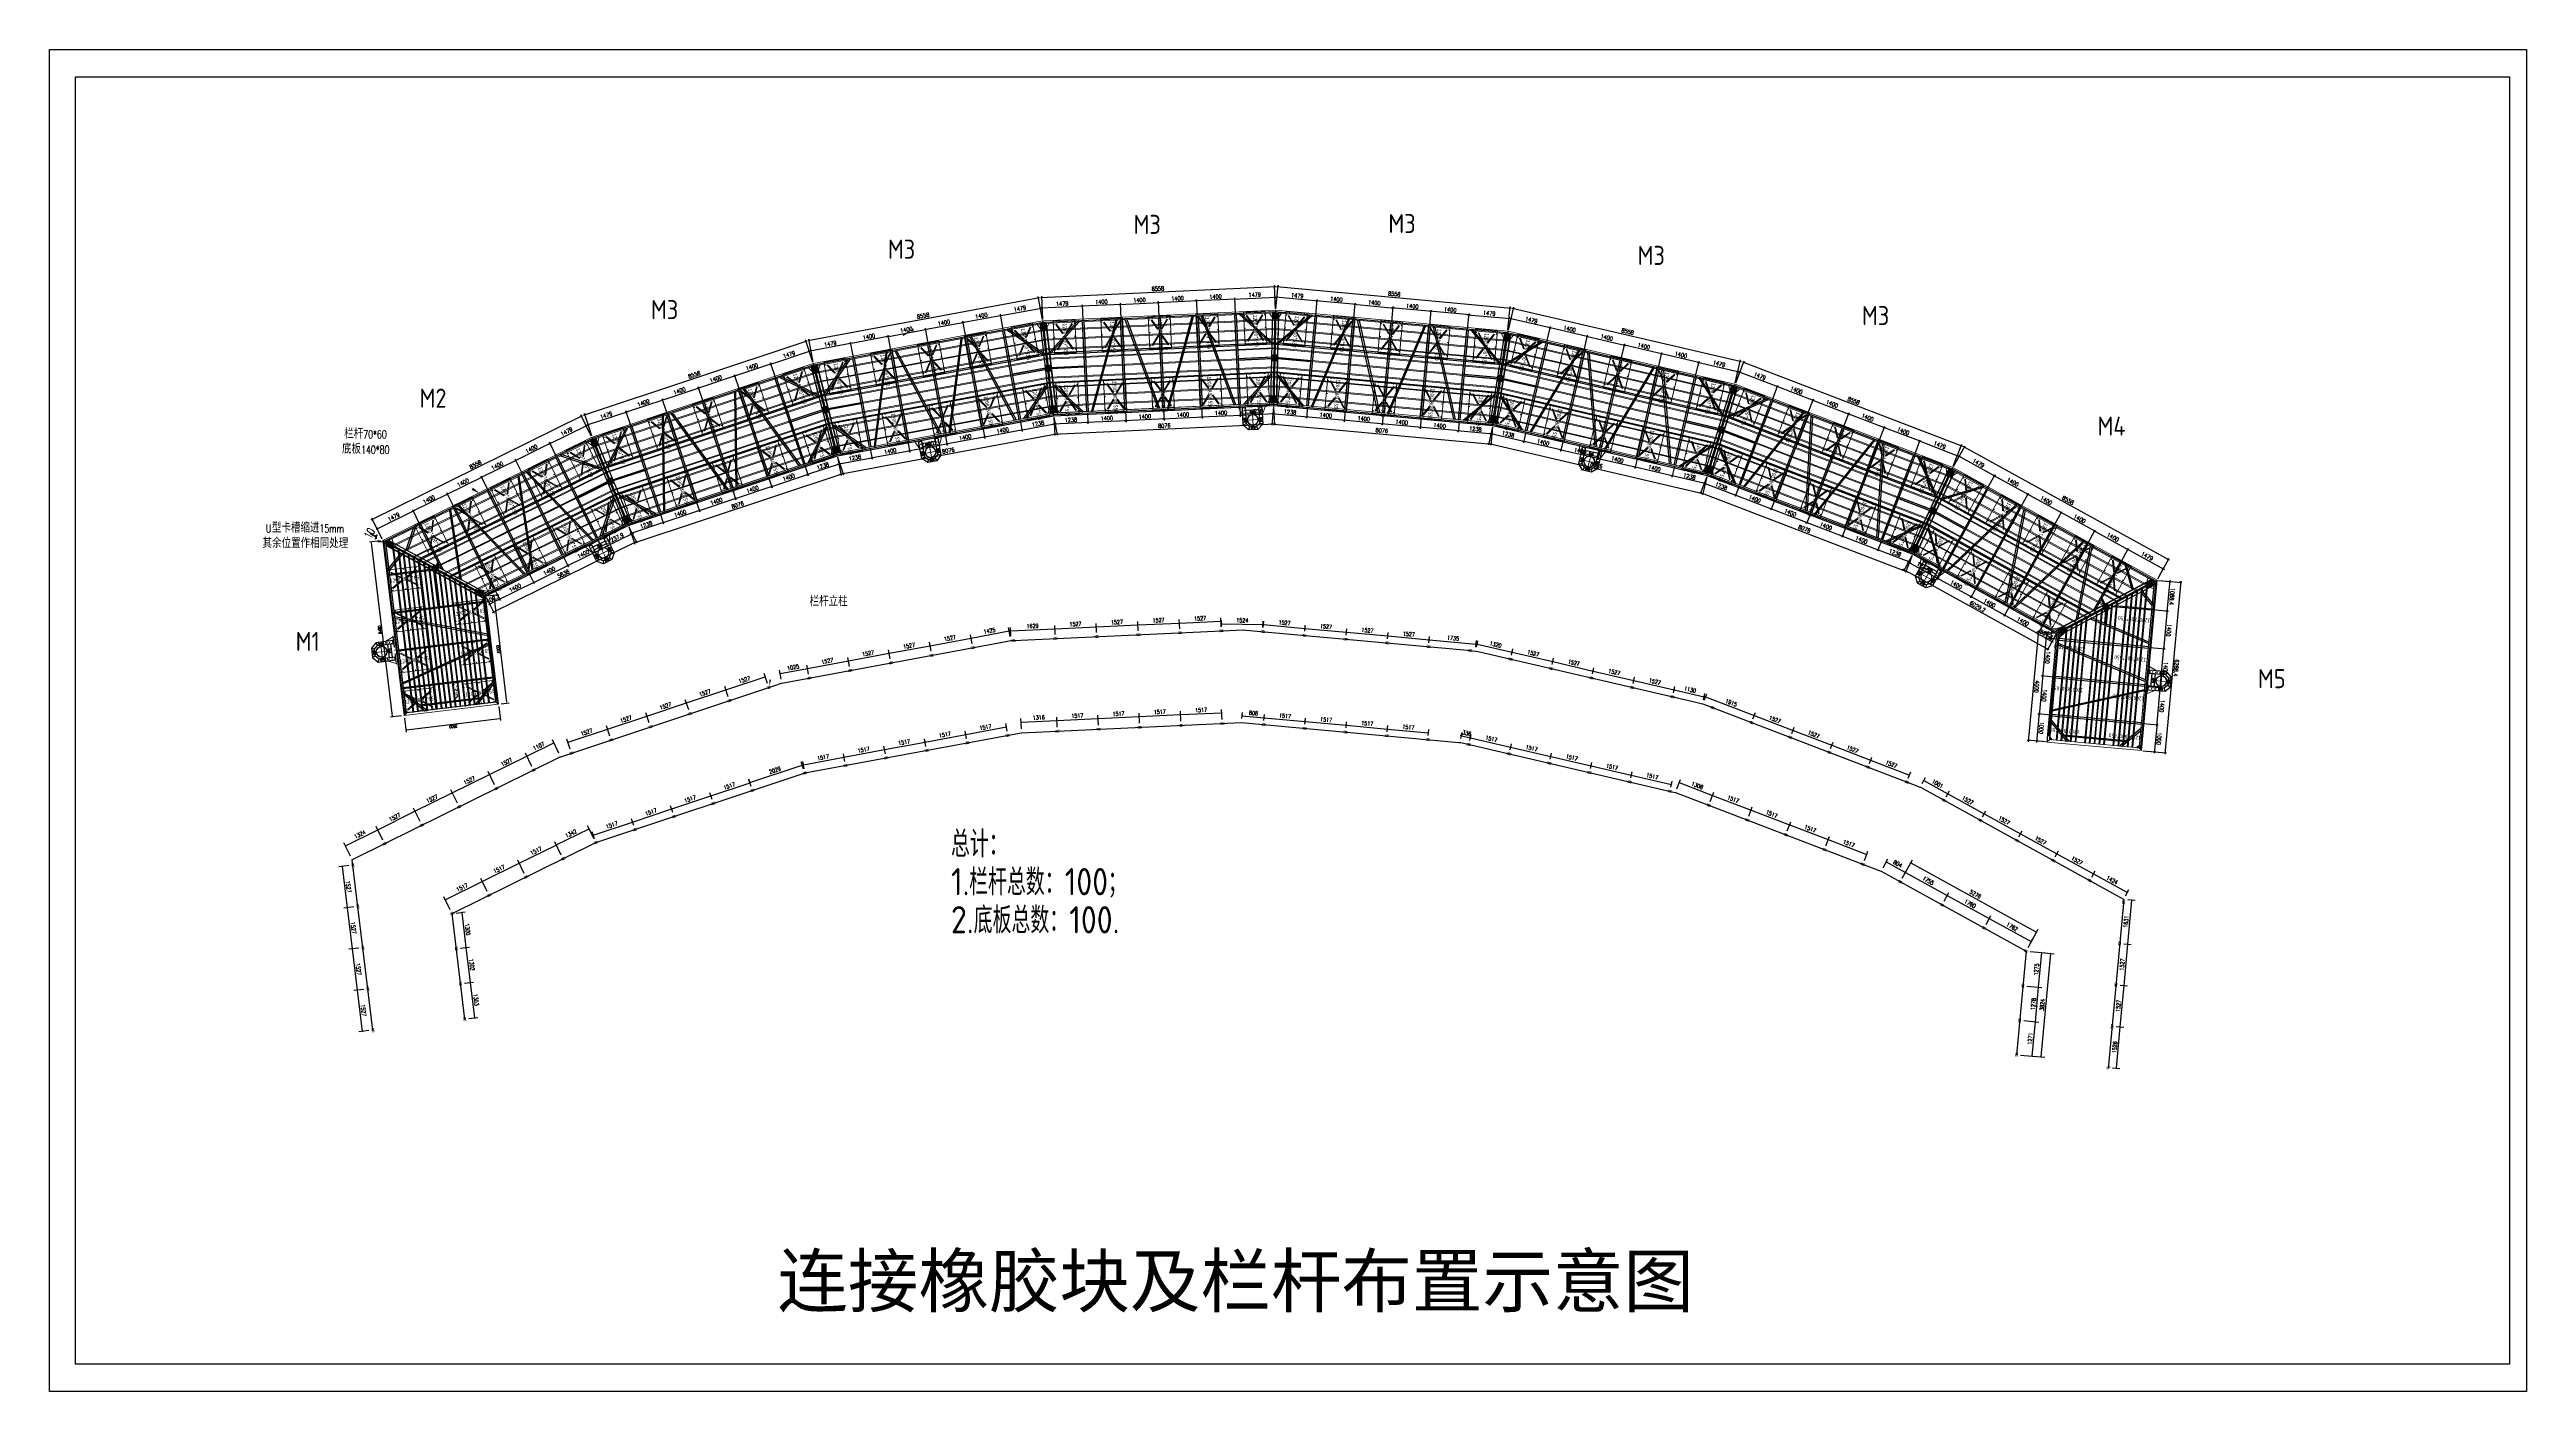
# Model space of a CAD drawing. Extents: x 8796 to 116961, y 24572 to 132726.
# Drawn here: x 16135 to 107117, y 63433 to 112758 of the extents above; entities that cross this region are included whole.
import ezdxf
from ezdxf import colors
from ezdxf.entities.mleader import LeaderData, LeaderLine
from ezdxf.math import Vec2, Vec3

# ---------------------------------------------------------------- set-up
doc = ezdxf.new("R2010")
doc.units = 0
doc.header["$LTSCALE"] = 1000
doc.header["$MEASUREMENT"] = 0
for name, pattern in [('CENTER', [2, 1.25, -0.25, 0.25, -0.25]), ('DASHED', [0.75, 0.5, -0.25]), ('HIDDEN', [0.375, 0.25, -0.125])]:
    doc.linetypes.add(name, pattern=pattern)
for name, color, linetype in [('DIM_SYMB', 3, 'Continuous'), ('PUB_DIM', 3, 'Continuous'), ('PUB_TEXT', 7, 'Continuous'), ('主框型材', 4, 'Continuous'), ('卡槽', 242, 'Continuous'), ('标注', 9, 'Continuous'), ('栏杆基座', 214, 'Continuous'), ('浮箱U槽', 5, 'Continuous'), ('浮箱名称', 3, 'Continuous'), ('连接端梁', 130, 'Continuous'), ('铝合金', 7, 'Continuous'), ('铝横梁', 220, 'Continuous')]:
    doc.layers.add(name, color=color, linetype=linetype)
for name, color, linetype, lineweight in [('加强板', 140, 'Continuous', 18), ('导框型材', 2, 'Continuous', 18), ('浮箱', 160, 'Continuous', 20), ('虚线', 8, 'Continuous', 0), ('轮子座', 7, 'Continuous', 9), ('铝主梁', 3, 'Continuous', 9), ('铝龙骨', 7, 'Continuous', 9)]:
    doc.layers.add(name, color=color, linetype=linetype, lineweight=lineweight)
doc.styles.add('_TCH_DIM', font='SIMPLEX.shx', dxfattribs={"bigfont": 'hztxt.shx'})
doc.styles.add('_TCH_DIM_T3', font='SIMPLEX.shx', dxfattribs={"width": 0.705882, "bigfont": 'hztxt.shx'})
doc.styles.add('HZTXT', font='txtw.shx', dxfattribs={"width": 0.8, "bigfont": 'hztxtw.shx'})
doc.styles.get("Standard").update_dxf_attribs({"font": 'gbenor.shx', "bigfont": 'gbcbig.shx'})
doc.styles.add('STANDARD_T3', font='simplex.shx', dxfattribs={"width": 0.7, "bigfont": 'hztxt.shx'})
doc.styles.add('宋体', font='')
doc.styles.add('黑体', font='simhei.ttf', dxfattribs={"width": 0.8})
doc.styles.get('宋体').set_extended_font_data('SimSun')
doc.dimstyles.new('_TCH_ARCH&&100', dxfattribs={"dimtxt": 297.5, "dimasz": 100, "dimexe": 250, "dimexo": 300, "dimgap": 126.25, "dimtad": 1, "dimdec": 0, "dimzin": 0, "dimdsep": 46, "dimtxsty": '_TCH_DIM_T3', "dimblk": 'ARCHTICK', "dimcen": 0.09, "dimclrt": 7, "dimazin": 2, "dimtfac": 1, "dimtdec": 0, "dimtix": 1, "dimtmove": 2, "dimatfit": 3, "dimfxl": 0, "dimtolj": 1, "dimtzin": 0, "dimarcsym": 0})
doc.dimstyles.new('_TCH_ARCH&&50', dxfattribs={"dimtxt": 148.75, "dimasz": 50, "dimexe": 125, "dimexo": 150, "dimgap": 63.125, "dimtad": 1, "dimdec": 0, "dimzin": 0, "dimdsep": 46, "dimtxsty": '_TCH_DIM_T3', "dimblk": 'ARCHTICK', "dimcen": 0.09, "dimclrt": 7, "dimazin": 2, "dimtfac": 1, "dimtdec": 0, "dimtix": 1, "dimtmove": 2, "dimatfit": 3, "dimfxl": 0, "dimtolj": 1, "dimtzin": 0, "dimarcsym": 0})
doc.dimstyles.new('DIM-10', dxfattribs={"dimscale": 10, "dimtxt": 2, "dimasz": 1, "dimexe": 1, "dimexo": 1, "dimgap": 0.5, "dimtad": 0, "dimdec": 1, "dimrnd": 0.0005, "dimzin": 9, "dimdsep": 46, "dimtxsty": 'Standard', "dimblk": 'ARCHTICK', "dimcen": 0, "dimdle": 1, "dimclrd": 252, "dimclre": 252, "dimclrt": 6, "dimazin": 2, "dimtfac": 1, "dimtdec": 1, "dimtix": 1, "dimtofl": 0, "dimtmove": 2, "dimatfit": 3, "dimldrblk": 'ARCHTICK', "dimfxl": 0, "dimarcsym": 0})
doc.dimstyles.new('DIM-50', dxfattribs={"dimscale": 50, "dimtxt": 3, "dimasz": 1, "dimexe": 1, "dimexo": 1, "dimgap": 1, "dimtad": 1, "dimdec": 1, "dimdsep": 46, "dimtxsty": 'HZTXT', "dimblk": 'OBLIQUE', "dimblk1": 'ARCHTICK', "dimblk2": 'OBLIQUE', "dimcen": 0, "dimdle": 1, "dimclrd": 9, "dimclre": 9, "dimclrt": 2, "dimadec": 1, "dimazin": 0, "dimtfac": 1, "dimtdec": 1, "dimtix": 1, "dimtmove": 2, "dimatfit": 3, "dimldrblk": 'OBLIQUE', "dimfxl": 0, "dimtolj": 1, "dimtzin": 0, "dimarcsym": 0})
doc.dimstyles.new('W&&30', dxfattribs={"dimtxt": 105, "dimasz": 30, "dimexe": 75, "dimexo": 90, "dimgap": 30, "dimtad": 1, "dimdec": 0, "dimzin": 0, "dimdsep": 46, "dimtxsty": 'STANDARD_T3', "dimcen": 0.09, "dimclrd": 1, "dimclre": 1, "dimclrt": 7, "dimazin": 2, "dimtfac": 1, "dimtdec": 0, "dimtix": 1, "dimtmove": 2, "dimatfit": 3, "dimfxl": 0, "dimtolj": 1, "dimtzin": 0, "dimarcsym": 0})
pattern_1 = [(0, (1212.185, -561.11), (6.35, 12.7), [0, -12.7])]

# ---------------------------------------------------------------- blocks, each defined once
blk = doc.blocks.new('*D32')
at = {"color": 1, "lineweight": -2, "transparency": 16777216}
for p, q in [((27436, 72496), (27436, 72902)), ((27466, 72827), (33886, 72827)), ((33916, 72496), (33916, 72902))]:
    blk.add_line(p, q, dxfattribs=at)
at = {"color": 1, "transparency": 16777216}
for points in [[(27466, 72832), (27466, 72822), (27436, 72827)], [(33886, 72832), (33886, 72822), (33916, 72827)]]:
    blk.add_solid(points, dxfattribs=at)
at = {"layer": 'Defpoints', "color": 0, "transparency": 16777216}
for p in [(33916, 72827), (27436, 72406), (33916, 72406)]:
    blk.add_point(p, dxfattribs=at)
at = {"color": 7, "transparency": 16777216, "insert": (30676, 72909), "char_height": 105, "attachment_point": 5, "style": 'STANDARD_T3'}
blk.add_mtext('\\A1;6480', dxfattribs=at)
blk = doc.blocks.new('*D606')
at = {"color": 1, "lineweight": -2, "transparency": 16777216}
for p, q in [((27346, 72406), (26829, 72406)), ((26904, 72376), (26904, 68936)), ((27346, 68906), (26829, 68906))]:
    blk.add_line(p, q, dxfattribs=at)
at = {"color": 1, "transparency": 16777216}
for points in [[(26899, 72376), (26909, 72376), (26904, 72406)], [(26899, 68936), (26909, 68936), (26904, 68906)]]:
    blk.add_solid(points, dxfattribs=at)
at = {"layer": 'Defpoints', "color": 0, "transparency": 16777216}
for p in [(27436, 72406), (26904, 68906), (27436, 68906)]:
    blk.add_point(p, dxfattribs=at)
at = {"color": 7, "transparency": 16777216, "insert": (26822, 70656), "char_height": 105, "attachment_point": 5, "rotation": 90, "style": 'STANDARD_T3'}
blk.add_mtext('\\A1;3500', dxfattribs=at)
blk = doc.blocks.new('*D33')
at = {"color": 1, "lineweight": -2, "transparency": 16777216}
for p, q in [((27436, 68816), (27436, 68519)), ((27466, 68594), (31406, 68594)), ((31436, 68816), (31436, 68519))]:
    blk.add_line(p, q, dxfattribs=at)
at = {"color": 1, "transparency": 16777216}
for points in [[(27466, 68599), (27466, 68589), (27436, 68594)], [(31406, 68599), (31406, 68589), (31436, 68594)]]:
    blk.add_solid(points, dxfattribs=at)
at = {"layer": 'Defpoints', "color": 0, "transparency": 16777216}
for p in [(27436, 68906), (31436, 68906), (31436, 68594)]:
    blk.add_point(p, dxfattribs=at)
at = {"color": 7, "transparency": 16777216, "insert": (29436, 68676), "char_height": 105, "attachment_point": 5, "style": 'STANDARD_T3'}
blk.add_mtext('\\A1;4000', dxfattribs=at)
blk = doc.blocks.new('$matou$00000186')
for points in [[(-600, 400), (600, 400), (600, -400), (-600, -400)], [(-456, 304), (-472, 279), (-140, 57), (-123, 82)], [(456, 304), (472, 279), (140, 57), (123, 82)], [(-456, -304), (-472, -279), (-140, -57), (-123, -82)], [(456, -304), (472, -279), (140, -57), (123, -82)]]:
    blk.add_lwpolyline(points, close=True)
for centre in [(-570, 275), (-475, 370), (0, 370), (475, 370), (570, 275), (-570, -275), (-475, -370), (0, -370), (475, -370), (570, -275)]:
    blk.add_circle(centre, 7)
at = {"layer": 'PUB_TEXT', "style": '黑体', "width": 0.8}
blk.add_text('JY', height=52.6, dxfattribs=at).set_placement((-44, -35))
blk = doc.blocks.new('_Oblique')
at = {"color": 0, "linetype": 'ByBlock', "lineweight": -2}
blk.add_line((-0.5, -0.5), (0.5, 0.5), dxfattribs=at)
blk = doc.blocks.new('*D593')
at = {"layer": 'Defpoints', "color": 0, "transparency": 16777216}
for p in [(43374, 72318), (43374, 71748), (44774, 71748)]:
    blk.add_point(p, dxfattribs=at)
at = {"layer": '标注', "color": 9, "lineweight": -2, "transparency": 16777216}
for p, q in [((44824, 72318), (43324, 72318)), ((43374, 71798), (43374, 72368)), ((44774, 71798), (44774, 72368))]:
    blk.add_line(p, q, dxfattribs=at)
at = {"layer": '标注', "color": 9, "lineweight": -2, "transparency": 16777216, "xscale": 50, "yscale": 50, "zscale": 50, "rotation": 180}
blk.add_blockref('_Oblique', (43374, 72318), dxfattribs=at)
at = {"layer": '标注', "color": 9, "lineweight": -2, "transparency": 16777216, "xscale": 50, "yscale": 50, "zscale": 50}
blk.add_blockref('_Oblique', (44774, 72318), dxfattribs=at)
at = {"layer": '标注', "color": 2, "transparency": 16777216, "insert": (44074, 72443), "char_height": 150, "attachment_point": 5, "style": 'HZTXT'}
blk.add_mtext('\\A1;1400', dxfattribs=at)
blk = doc.blocks.new('_ArchTick')
at = {"color": 0, "linetype": 'ByBlock', "const_width": 0.4}
blk.add_lwpolyline([(-0.5, -0.5), (0.5, 0.5)], dxfattribs=at)
blk = doc.blocks.new('*D594')
at = {"layer": 'Defpoints', "color": 0, "transparency": 16777216}
for p in [(41974, 72318), (41974, 71748), (43374, 71748)]:
    blk.add_point(p, dxfattribs=at)
at = {"layer": '标注', "color": 9, "lineweight": -2, "transparency": 16777216}
for p, q in [((43424, 72318), (41924, 72318)), ((41974, 71798), (41974, 72368)), ((43374, 71798), (43374, 72368))]:
    blk.add_line(p, q, dxfattribs=at)
at = {"layer": '标注', "color": 9, "lineweight": -2, "transparency": 16777216, "xscale": 50, "yscale": 50, "zscale": 50, "rotation": 180}
blk.add_blockref('_Oblique', (41974, 72318), dxfattribs=at)
at = {"layer": '标注', "color": 9, "lineweight": -2, "transparency": 16777216, "xscale": 50, "yscale": 50, "zscale": 50}
blk.add_blockref('_Oblique', (43374, 72318), dxfattribs=at)
at = {"layer": '标注', "color": 2, "transparency": 16777216, "insert": (42674, 72443), "char_height": 150, "attachment_point": 5, "style": 'HZTXT'}
blk.add_mtext('\\A1;1400', dxfattribs=at)
blk = doc.blocks.new('*D595')
at = {"layer": 'Defpoints', "color": 0, "transparency": 16777216}
for p in [(40574, 72318), (40574, 71748), (41974, 71748)]:
    blk.add_point(p, dxfattribs=at)
at = {"layer": '标注', "color": 9, "lineweight": -2, "transparency": 16777216}
for p, q in [((42024, 72318), (40524, 72318)), ((40574, 71798), (40574, 72368)), ((41974, 71798), (41974, 72368))]:
    blk.add_line(p, q, dxfattribs=at)
at = {"layer": '标注', "color": 9, "lineweight": -2, "transparency": 16777216, "xscale": 50, "yscale": 50, "zscale": 50, "rotation": 180}
blk.add_blockref('_Oblique', (40574, 72318), dxfattribs=at)
at = {"layer": '标注', "color": 9, "lineweight": -2, "transparency": 16777216, "xscale": 50, "yscale": 50, "zscale": 50}
blk.add_blockref('_Oblique', (41974, 72318), dxfattribs=at)
at = {"layer": '标注', "color": 2, "transparency": 16777216, "insert": (41274, 72443), "char_height": 150, "attachment_point": 5, "style": 'HZTXT'}
blk.add_mtext('\\A1;1400', dxfattribs=at)
blk = doc.blocks.new('*D596')
at = {"layer": 'Defpoints', "color": 0, "transparency": 16777216}
for p in [(46253, 72318), (44774, 71748), (46253, 71846)]:
    blk.add_point(p, dxfattribs=at)
at = {"layer": '标注', "color": 9, "lineweight": -2, "transparency": 16777216}
for p, q in [((44724, 72318), (46303, 72318)), ((44774, 71798), (44774, 72368)), ((46253, 71896), (46253, 72368))]:
    blk.add_line(p, q, dxfattribs=at)
at = {"layer": '标注', "color": 9, "lineweight": -2, "transparency": 16777216, "xscale": 50, "yscale": 50, "zscale": 50, "rotation": 180}
blk.add_blockref('_Oblique', (44774, 72318), dxfattribs=at)
at = {"layer": '标注', "color": 9, "lineweight": -2, "transparency": 16777216, "xscale": 50, "yscale": 50, "zscale": 50}
blk.add_blockref('_Oblique', (46253, 72318), dxfattribs=at)
at = {"layer": '标注', "color": 2, "transparency": 16777216, "insert": (45513, 72443), "char_height": 150, "attachment_point": 5, "style": 'HZTXT'}
blk.add_mtext('\\A1;1479', dxfattribs=at)
blk = doc.blocks.new('*D597')
at = {"layer": 'Defpoints', "color": 0, "transparency": 16777216}
for p in [(40174, 68346), (46012, 68346), (46012, 67685)]:
    blk.add_point(p, dxfattribs=at)
at = {"layer": '标注', "color": 9, "lineweight": -2, "transparency": 16777216}
for p, q in [((40174, 68296), (40174, 67635)), ((46012, 68296), (46012, 67635)), ((40124, 67685), (46062, 67685))]:
    blk.add_line(p, q, dxfattribs=at)
at = {"layer": '标注', "color": 9, "lineweight": -2, "transparency": 16777216, "xscale": 50, "yscale": 50, "zscale": 50, "rotation": 180}
blk.add_blockref('_Oblique', (40174, 67685), dxfattribs=at)
at = {"layer": '标注', "color": 9, "lineweight": -2, "transparency": 16777216, "xscale": 50, "yscale": 50, "zscale": 50}
blk.add_blockref('_Oblique', (46012, 67685), dxfattribs=at)
at = {"layer": '标注', "color": 2, "transparency": 16777216, "insert": (43093, 67810), "char_height": 150, "attachment_point": 5, "style": 'HZTXT'}
blk.add_mtext('\\A1;5838', dxfattribs=at)
blk = doc.blocks.new('*D598')
at = {"layer": 'Defpoints', "color": 0, "transparency": 16777216}
for p in [(39174, 72318), (39174, 71748), (40574, 71748)]:
    blk.add_point(p, dxfattribs=at)
at = {"layer": '标注', "color": 9, "lineweight": -2, "transparency": 16777216}
for p, q in [((40624, 72318), (39124, 72318)), ((39174, 71798), (39174, 72368)), ((40574, 71798), (40574, 72368))]:
    blk.add_line(p, q, dxfattribs=at)
at = {"layer": '标注', "color": 9, "lineweight": -2, "transparency": 16777216, "xscale": 50, "yscale": 50, "zscale": 50, "rotation": 180}
blk.add_blockref('_Oblique', (39174, 72318), dxfattribs=at)
at = {"layer": '标注', "color": 9, "lineweight": -2, "transparency": 16777216, "xscale": 50, "yscale": 50, "zscale": 50}
blk.add_blockref('_Oblique', (40574, 72318), dxfattribs=at)
at = {"layer": '标注', "color": 2, "transparency": 16777216, "insert": (39874, 72443), "char_height": 150, "attachment_point": 5, "style": 'HZTXT'}
blk.add_mtext('\\A1;1400', dxfattribs=at)
blk = doc.blocks.new('*D599')
at = {"layer": 'Defpoints', "color": 0, "transparency": 16777216}
for p in [(37695, 72318), (37695, 71846), (39174, 71748)]:
    blk.add_point(p, dxfattribs=at)
at = {"layer": '标注', "color": 9, "lineweight": -2, "transparency": 16777216}
for p, q in [((39224, 72318), (37645, 72318)), ((37695, 71896), (37695, 72368)), ((39174, 71798), (39174, 72368))]:
    blk.add_line(p, q, dxfattribs=at)
at = {"layer": '标注', "color": 9, "lineweight": -2, "transparency": 16777216, "xscale": 50, "yscale": 50, "zscale": 50, "rotation": 180}
blk.add_blockref('_Oblique', (37695, 72318), dxfattribs=at)
at = {"layer": '标注', "color": 9, "lineweight": -2, "transparency": 16777216, "xscale": 50, "yscale": 50, "zscale": 50}
blk.add_blockref('_Oblique', (39174, 72318), dxfattribs=at)
at = {"layer": '标注', "color": 2, "transparency": 16777216, "insert": (38434, 72443), "char_height": 150, "attachment_point": 5, "style": 'HZTXT'}
blk.add_mtext('\\A1;1479', dxfattribs=at)
blk = doc.blocks.new('*D600')
at = {"layer": 'Defpoints', "color": 0, "transparency": 16777216}
for p in [(40174, 68346), (40574, 68444), (40174, 68008)]:
    blk.add_point(p, dxfattribs=at)
at = {"layer": '标注', "color": 9, "lineweight": -2, "transparency": 16777216}
for p, q in [((40174, 68296), (40174, 67958)), ((40574, 68394), (40574, 67958)), ((40174, 68008), (40124, 68008)), ((40574, 68008), (40174, 68008)), ((40574, 68008), (40624, 68008))]:
    blk.add_line(p, q, dxfattribs=at)
at = {"layer": '标注', "color": 9, "lineweight": -2, "transparency": 16777216, "xscale": 50, "yscale": 50, "zscale": 50}
blk.add_blockref('_Oblique', (40174, 68008), dxfattribs=at)
at = {"layer": '标注', "color": 9, "lineweight": -2, "transparency": 16777216, "xscale": 50, "yscale": 50, "zscale": 50, "rotation": 180}
blk.add_blockref('_Oblique', (40574, 68008), dxfattribs=at)
at = {"layer": '标注', "color": 2, "transparency": 16777216, "insert": (40374, 68133), "char_height": 150, "attachment_point": 5, "style": 'HZTXT'}
blk.add_mtext('\\A1;400.2', dxfattribs=at)
blk = doc.blocks.new('*D601')
at = {"layer": 'Defpoints', "color": 0, "transparency": 16777216}
for p in [(44774, 68444), (46012, 68346), (44774, 68008)]:
    blk.add_point(p, dxfattribs=at)
at = {"layer": '标注', "color": 9, "lineweight": -2, "transparency": 16777216}
for p, q in [((44774, 68394), (44774, 67958)), ((46012, 68296), (46012, 67958)), ((46062, 68008), (44724, 68008))]:
    blk.add_line(p, q, dxfattribs=at)
at = {"layer": '标注', "color": 9, "lineweight": -2, "transparency": 16777216, "xscale": 50, "yscale": 50, "zscale": 50, "rotation": 180}
blk.add_blockref('_Oblique', (44774, 68008), dxfattribs=at)
at = {"layer": '标注', "color": 9, "lineweight": -2, "transparency": 16777216, "xscale": 50, "yscale": 50, "zscale": 50}
blk.add_blockref('_Oblique', (46012, 68008), dxfattribs=at)
at = {"layer": '标注', "color": 2, "transparency": 16777216, "insert": (45393, 68133), "char_height": 150, "attachment_point": 5, "style": 'HZTXT'}
blk.add_mtext('\\A1;1237.9', dxfattribs=at)
blk = doc.blocks.new('*D602')
at = {"layer": 'Defpoints', "color": 0, "transparency": 16777216}
for p in [(40574, 68444), (41974, 68444), (41974, 68008)]:
    blk.add_point(p, dxfattribs=at)
at = {"layer": '标注', "color": 9, "lineweight": -2, "transparency": 16777216}
for p, q in [((40574, 68394), (40574, 67958)), ((41974, 68394), (41974, 67958)), ((40524, 68008), (42024, 68008))]:
    blk.add_line(p, q, dxfattribs=at)
at = {"layer": '标注', "color": 9, "lineweight": -2, "transparency": 16777216, "xscale": 50, "yscale": 50, "zscale": 50, "rotation": 180}
blk.add_blockref('_Oblique', (40574, 68008), dxfattribs=at)
at = {"layer": '标注', "color": 9, "lineweight": -2, "transparency": 16777216, "xscale": 50, "yscale": 50, "zscale": 50}
blk.add_blockref('_Oblique', (41974, 68008), dxfattribs=at)
at = {"layer": '标注', "color": 2, "transparency": 16777216, "insert": (41274, 68133), "char_height": 150, "attachment_point": 5, "style": 'HZTXT'}
blk.add_mtext('\\A1;1400', dxfattribs=at)
blk = doc.blocks.new('*D603')
at = {"layer": 'Defpoints', "color": 0, "transparency": 16777216}
for p in [(41974, 68444), (43374, 68444), (43374, 68008)]:
    blk.add_point(p, dxfattribs=at)
at = {"layer": '标注', "color": 9, "lineweight": -2, "transparency": 16777216}
for p, q in [((41974, 68394), (41974, 67958)), ((43374, 68394), (43374, 67958)), ((41924, 68008), (43424, 68008))]:
    blk.add_line(p, q, dxfattribs=at)
at = {"layer": '标注', "color": 9, "lineweight": -2, "transparency": 16777216, "xscale": 50, "yscale": 50, "zscale": 50, "rotation": 180}
blk.add_blockref('_Oblique', (41974, 68008), dxfattribs=at)
at = {"layer": '标注', "color": 9, "lineweight": -2, "transparency": 16777216, "xscale": 50, "yscale": 50, "zscale": 50}
blk.add_blockref('_Oblique', (43374, 68008), dxfattribs=at)
at = {"layer": '标注', "color": 2, "transparency": 16777216, "insert": (42674, 68133), "char_height": 150, "attachment_point": 5, "style": 'HZTXT'}
blk.add_mtext('\\A1;1400', dxfattribs=at)
blk = doc.blocks.new('*D604')
at = {"layer": 'Defpoints', "color": 0, "transparency": 16777216}
for p in [(43374, 68444), (44774, 68444), (44774, 68008)]:
    blk.add_point(p, dxfattribs=at)
at = {"layer": '标注', "color": 9, "lineweight": -2, "transparency": 16777216}
for p, q in [((43374, 68394), (43374, 67958)), ((44774, 68394), (44774, 67958)), ((43324, 68008), (44824, 68008))]:
    blk.add_line(p, q, dxfattribs=at)
at = {"layer": '标注', "color": 9, "lineweight": -2, "transparency": 16777216, "xscale": 50, "yscale": 50, "zscale": 50, "rotation": 180}
blk.add_blockref('_Oblique', (43374, 68008), dxfattribs=at)
at = {"layer": '标注', "color": 9, "lineweight": -2, "transparency": 16777216, "xscale": 50, "yscale": 50, "zscale": 50}
blk.add_blockref('_Oblique', (44774, 68008), dxfattribs=at)
at = {"layer": '标注', "color": 2, "transparency": 16777216, "insert": (44074, 68133), "char_height": 150, "attachment_point": 5, "style": 'HZTXT'}
blk.add_mtext('\\A1;1400', dxfattribs=at)
blk = doc.blocks.new('*D605')
at = {"layer": 'Defpoints', "color": 0, "transparency": 16777216}
for p in [(46253, 72711), (37695, 71846), (46253, 71846)]:
    blk.add_point(p, dxfattribs=at)
at = {"layer": '标注', "color": 9, "lineweight": -2, "transparency": 16777216}
for p, q in [((37645, 72711), (46303, 72711)), ((37695, 71896), (37695, 72761)), ((46253, 71896), (46253, 72761))]:
    blk.add_line(p, q, dxfattribs=at)
at = {"layer": '标注', "color": 9, "lineweight": -2, "transparency": 16777216, "xscale": 50, "yscale": 50, "zscale": 50, "rotation": 180}
blk.add_blockref('_Oblique', (37695, 72711), dxfattribs=at)
at = {"layer": '标注', "color": 9, "lineweight": -2, "transparency": 16777216, "xscale": 50, "yscale": 50, "zscale": 50}
blk.add_blockref('_Oblique', (46253, 72711), dxfattribs=at)
at = {"layer": '标注', "color": 2, "transparency": 16777216, "insert": (41974, 72836), "char_height": 150, "attachment_point": 5, "style": 'HZTXT'}
blk.add_mtext('\\A1;8558', dxfattribs=at)
blk = doc.blocks.new('*U34')
at = {"layer": '浮箱', "rotation": 270}
blk.add_blockref('$matou$00000186', (0, 0), dxfattribs=at)
blk = doc.blocks.new('*U35')
at = {"color": 0, "linetype": 'ByBlock', "lineweight": -2, "transparency": 16777216}
for p in [(0, 0), (1550.25, 0), (3100.5, 0), (4650.75, 0), (6201, 0)]:
    blk.add_blockref('*U34', p, dxfattribs=at)
blk = doc.blocks.new('*U36')
at = {"layer": '浮箱', "rotation": 270}
blk.add_blockref('$matou$00000186', (0, 0), dxfattribs=at)
blk = doc.blocks.new('*U37')
at = {"color": 0, "linetype": 'ByBlock', "lineweight": -2, "transparency": 16777216}
for p in [(0, 0), (1580, 0), (3160, 0), (4740, 0)]:
    blk.add_blockref('*U36', p, dxfattribs=at)
blk = doc.blocks.new('橡胶块200x200x60')
h = blk.add_hatch()
h.set_pattern_fill('ANSI32', color=256, scale=10)
h.set_pattern_definition([(45, (0, 0), (-33.67596, 33.67596), []), (45, (22.45, 0), (-33.67596, 33.67596), [])])
h.paths.add_polyline_path([(25488, 88551), (25688, 88551), (25688, 88751), (25488, 88751)])
blk.add_lwpolyline([(25488, 88551), (25688, 88551), (25688, 88751), (25488, 88751)], close=True)
for points in [[(25513, 88716), (25533, 88716)], [(25513, 88586), (25533, 88586)], [(25523, 88726), (25523, 88706)], [(25523, 88576), (25523, 88596)], [(25663, 88716), (25643, 88716)], [(25663, 88586), (25643, 88586)], [(25653, 88726), (25653, 88706)], [(25653, 88576), (25653, 88596)]]:
    blk.add_lwpolyline(points)
for centre, radius in [((25523, 88716), 10), ((25523, 88586), 10), ((25523, 88716), 8), ((25523, 88586), 8), ((25653, 88716), 10), ((25653, 88586), 10), ((25653, 88716), 8), ((25653, 88586), 8)]:
    blk.add_circle(centre, radius)
blk = doc.blocks.new('*D579')
at = {"layer": 'Defpoints', "color": 0, "transparency": 16777216}
for p in [(54684, 72100), (54684, 71530), (56084, 71530)]:
    blk.add_point(p, dxfattribs=at)
at = {"layer": '标注', "color": 9, "lineweight": -2, "transparency": 16777216}
for p, q in [((56134, 72100), (54634, 72100)), ((54684, 71580), (54684, 72150)), ((56084, 71580), (56084, 72150))]:
    blk.add_line(p, q, dxfattribs=at)
at = {"layer": '标注', "color": 9, "lineweight": -2, "transparency": 16777216, "xscale": 50, "yscale": 50, "zscale": 50, "rotation": 180}
blk.add_blockref('_Oblique', (54684, 72100), dxfattribs=at)
at = {"layer": '标注', "color": 9, "lineweight": -2, "transparency": 16777216, "xscale": 50, "yscale": 50, "zscale": 50}
blk.add_blockref('_Oblique', (56084, 72100), dxfattribs=at)
at = {"layer": '标注', "color": 2, "transparency": 16777216, "insert": (55384, 72225), "char_height": 150, "attachment_point": 5, "style": 'HZTXT'}
blk.add_mtext('\\A1;1400', dxfattribs=at)
blk = doc.blocks.new('*D580')
at = {"layer": 'Defpoints', "color": 0, "transparency": 16777216}
for p in [(53284, 72100), (53284, 71530), (54684, 71530)]:
    blk.add_point(p, dxfattribs=at)
at = {"layer": '标注', "color": 9, "lineweight": -2, "transparency": 16777216}
for p, q in [((54734, 72100), (53234, 72100)), ((53284, 71580), (53284, 72150)), ((54684, 71580), (54684, 72150))]:
    blk.add_line(p, q, dxfattribs=at)
at = {"layer": '标注', "color": 9, "lineweight": -2, "transparency": 16777216, "xscale": 50, "yscale": 50, "zscale": 50, "rotation": 180}
blk.add_blockref('_Oblique', (53284, 72100), dxfattribs=at)
at = {"layer": '标注', "color": 9, "lineweight": -2, "transparency": 16777216, "xscale": 50, "yscale": 50, "zscale": 50}
blk.add_blockref('_Oblique', (54684, 72100), dxfattribs=at)
at = {"layer": '标注', "color": 2, "transparency": 16777216, "insert": (53984, 72225), "char_height": 150, "attachment_point": 5, "style": 'HZTXT'}
blk.add_mtext('\\A1;1400', dxfattribs=at)
blk = doc.blocks.new('*D581')
at = {"layer": 'Defpoints', "color": 0, "transparency": 16777216}
for p in [(57563, 72492), (49005, 71628), (57563, 71628)]:
    blk.add_point(p, dxfattribs=at)
at = {"layer": '标注', "color": 9, "lineweight": -2, "transparency": 16777216}
for p, q in [((48955, 72492), (57613, 72492)), ((49005, 71678), (49005, 72542)), ((57563, 71678), (57563, 72542))]:
    blk.add_line(p, q, dxfattribs=at)
at = {"layer": '标注', "color": 9, "lineweight": -2, "transparency": 16777216, "xscale": 50, "yscale": 50, "zscale": 50, "rotation": 180}
blk.add_blockref('_Oblique', (49005, 72492), dxfattribs=at)
at = {"layer": '标注', "color": 9, "lineweight": -2, "transparency": 16777216, "xscale": 50, "yscale": 50, "zscale": 50}
blk.add_blockref('_Oblique', (57563, 72492), dxfattribs=at)
at = {"layer": '标注', "color": 2, "transparency": 16777216, "insert": (53284, 72617), "char_height": 150, "attachment_point": 5, "style": 'HZTXT'}
blk.add_mtext('\\A1;8558', dxfattribs=at)
blk = doc.blocks.new('*D582')
at = {"layer": 'Defpoints', "color": 0, "transparency": 16777216}
for p in [(57563, 72100), (56084, 71530), (57563, 71628)]:
    blk.add_point(p, dxfattribs=at)
at = {"layer": '标注', "color": 9, "lineweight": -2, "transparency": 16777216}
for p, q in [((56034, 72100), (57613, 72100)), ((56084, 71580), (56084, 72150)), ((57563, 71678), (57563, 72150))]:
    blk.add_line(p, q, dxfattribs=at)
at = {"layer": '标注', "color": 9, "lineweight": -2, "transparency": 16777216, "xscale": 50, "yscale": 50, "zscale": 50, "rotation": 180}
blk.add_blockref('_Oblique', (56084, 72100), dxfattribs=at)
at = {"layer": '标注', "color": 9, "lineweight": -2, "transparency": 16777216, "xscale": 50, "yscale": 50, "zscale": 50}
blk.add_blockref('_Oblique', (57563, 72100), dxfattribs=at)
at = {"layer": '标注', "color": 2, "transparency": 16777216, "insert": (56823, 72225), "char_height": 150, "attachment_point": 5, "style": 'HZTXT'}
blk.add_mtext('\\A1;1479', dxfattribs=at)
blk = doc.blocks.new('*D583')
at = {"layer": 'Defpoints', "color": 0, "transparency": 16777216}
for p in [(49246, 68128), (57322, 68128), (57322, 67449)]:
    blk.add_point(p, dxfattribs=at)
at = {"layer": '标注', "color": 9, "lineweight": -2, "transparency": 16777216}
for p, q in [((49196, 67449), (57372, 67449)), ((49246, 68078), (49246, 67399)), ((57322, 68078), (57322, 67399))]:
    blk.add_line(p, q, dxfattribs=at)
at = {"layer": '标注', "color": 9, "lineweight": -2, "transparency": 16777216, "xscale": 50, "yscale": 50, "zscale": 50}
for p, rotation in [((49246, 67449), 180.0003109579486), ((57322, 67449), 0.0003109579486354188)]:
    blk.add_blockref('_Oblique', p, dxfattribs=dict(at, rotation=rotation))
at = {"layer": '标注', "color": 2, "transparency": 16777216, "insert": (53284, 67574), "char_height": 150, "attachment_point": 5, "rotation": 0.00031, "style": 'HZTXT'}
blk.add_mtext('\\A1;8076', dxfattribs=at)
blk = doc.blocks.new('*D584')
at = {"layer": 'Defpoints', "color": 0, "transparency": 16777216}
for p in [(50484, 72100), (50484, 71530), (51884, 71530)]:
    blk.add_point(p, dxfattribs=at)
at = {"layer": '标注', "color": 9, "lineweight": -2, "transparency": 16777216}
for p, q in [((51934, 72100), (50434, 72100)), ((50484, 71580), (50484, 72150)), ((51884, 71580), (51884, 72150))]:
    blk.add_line(p, q, dxfattribs=at)
at = {"layer": '标注', "color": 9, "lineweight": -2, "transparency": 16777216, "xscale": 50, "yscale": 50, "zscale": 50, "rotation": 180}
blk.add_blockref('_Oblique', (50484, 72100), dxfattribs=at)
at = {"layer": '标注', "color": 9, "lineweight": -2, "transparency": 16777216, "xscale": 50, "yscale": 50, "zscale": 50}
blk.add_blockref('_Oblique', (51884, 72100), dxfattribs=at)
at = {"layer": '标注', "color": 2, "transparency": 16777216, "insert": (51184, 72225), "char_height": 150, "attachment_point": 5, "style": 'HZTXT'}
blk.add_mtext('\\A1;1400', dxfattribs=at)
blk = doc.blocks.new('*D585')
at = {"layer": 'Defpoints', "color": 0, "transparency": 16777216}
for p in [(49005, 72100), (49005, 71628), (50484, 71530)]:
    blk.add_point(p, dxfattribs=at)
at = {"layer": '标注', "color": 9, "lineweight": -2, "transparency": 16777216}
for p, q in [((50534, 72100), (48955, 72100)), ((49005, 71678), (49005, 72150)), ((50484, 71580), (50484, 72150))]:
    blk.add_line(p, q, dxfattribs=at)
at = {"layer": '标注', "color": 9, "lineweight": -2, "transparency": 16777216, "xscale": 50, "yscale": 50, "zscale": 50, "rotation": 180}
blk.add_blockref('_Oblique', (49005, 72100), dxfattribs=at)
at = {"layer": '标注', "color": 9, "lineweight": -2, "transparency": 16777216, "xscale": 50, "yscale": 50, "zscale": 50}
blk.add_blockref('_Oblique', (50484, 72100), dxfattribs=at)
at = {"layer": '标注', "color": 2, "transparency": 16777216, "insert": (49744, 72225), "char_height": 150, "attachment_point": 5, "style": 'HZTXT'}
blk.add_mtext('\\A1;1479', dxfattribs=at)
blk = doc.blocks.new('*D586')
at = {"layer": 'Defpoints', "color": 0, "transparency": 16777216}
for p in [(53284, 72100), (51884, 71530), (53284, 71530)]:
    blk.add_point(p, dxfattribs=at)
at = {"layer": '标注', "color": 9, "lineweight": -2, "transparency": 16777216}
for p, q in [((51834, 72100), (53334, 72100)), ((51884, 71580), (51884, 72150)), ((53284, 71580), (53284, 72150))]:
    blk.add_line(p, q, dxfattribs=at)
at = {"layer": '标注', "color": 9, "lineweight": -2, "transparency": 16777216, "xscale": 50, "yscale": 50, "zscale": 50, "rotation": 180}
blk.add_blockref('_Oblique', (51884, 72100), dxfattribs=at)
at = {"layer": '标注', "color": 9, "lineweight": -2, "transparency": 16777216, "xscale": 50, "yscale": 50, "zscale": 50}
blk.add_blockref('_Oblique', (53284, 72100), dxfattribs=at)
at = {"layer": '标注', "color": 2, "transparency": 16777216, "insert": (52584, 72225), "char_height": 150, "attachment_point": 5, "style": 'HZTXT'}
blk.add_mtext('\\A1;1400', dxfattribs=at)
blk = doc.blocks.new('*D587')
at = {"layer": 'Defpoints', "color": 0, "transparency": 16777216}
for p in [(56084, 68226), (56084, 67819), (57322, 68128)]:
    blk.add_point(p, dxfattribs=at)
at = {"layer": '标注', "color": 9, "lineweight": -2, "transparency": 16777216}
for p, q in [((57372, 67819), (56034, 67819)), ((56084, 68176), (56084, 67769)), ((57322, 68078), (57322, 67769))]:
    blk.add_line(p, q, dxfattribs=at)
at = {"layer": '标注', "color": 9, "lineweight": -2, "transparency": 16777216, "xscale": 50, "yscale": 50, "zscale": 50, "rotation": 180}
blk.add_blockref('_Oblique', (56084, 67819), dxfattribs=at)
at = {"layer": '标注', "color": 9, "lineweight": -2, "transparency": 16777216, "xscale": 50, "yscale": 50, "zscale": 50}
blk.add_blockref('_Oblique', (57322, 67819), dxfattribs=at)
at = {"layer": '标注', "color": 2, "transparency": 16777216, "insert": (56703, 67944), "char_height": 150, "attachment_point": 5, "style": 'HZTXT'}
blk.add_mtext('\\A1;1238', dxfattribs=at)
blk = doc.blocks.new('*D588')
at = {"layer": 'Defpoints', "color": 0, "transparency": 16777216}
for p in [(54684, 68226), (54684, 67819), (56084, 68226)]:
    blk.add_point(p, dxfattribs=at)
at = {"layer": '标注', "color": 9, "lineweight": -2, "transparency": 16777216}
for p, q in [((56134, 67819), (54634, 67819)), ((54684, 68176), (54684, 67769)), ((56084, 68176), (56084, 67769))]:
    blk.add_line(p, q, dxfattribs=at)
at = {"layer": '标注', "color": 9, "lineweight": -2, "transparency": 16777216, "xscale": 50, "yscale": 50, "zscale": 50, "rotation": 180}
blk.add_blockref('_Oblique', (54684, 67819), dxfattribs=at)
at = {"layer": '标注', "color": 9, "lineweight": -2, "transparency": 16777216, "xscale": 50, "yscale": 50, "zscale": 50}
blk.add_blockref('_Oblique', (56084, 67819), dxfattribs=at)
at = {"layer": '标注', "color": 2, "transparency": 16777216, "insert": (55384, 67944), "char_height": 150, "attachment_point": 5, "style": 'HZTXT'}
blk.add_mtext('\\A1;1400', dxfattribs=at)
blk = doc.blocks.new('*D589')
at = {"layer": 'Defpoints', "color": 0, "transparency": 16777216}
for p in [(53284, 68226), (53284, 67819), (54684, 68226)]:
    blk.add_point(p, dxfattribs=at)
at = {"layer": '标注', "color": 9, "lineweight": -2, "transparency": 16777216}
for p, q in [((54734, 67819), (53234, 67819)), ((53284, 68176), (53284, 67769)), ((54684, 68176), (54684, 67769))]:
    blk.add_line(p, q, dxfattribs=at)
at = {"layer": '标注', "color": 9, "lineweight": -2, "transparency": 16777216, "xscale": 50, "yscale": 50, "zscale": 50, "rotation": 180}
blk.add_blockref('_Oblique', (53284, 67819), dxfattribs=at)
at = {"layer": '标注', "color": 9, "lineweight": -2, "transparency": 16777216, "xscale": 50, "yscale": 50, "zscale": 50}
blk.add_blockref('_Oblique', (54684, 67819), dxfattribs=at)
at = {"layer": '标注', "color": 2, "transparency": 16777216, "insert": (53984, 67944), "char_height": 150, "attachment_point": 5, "style": 'HZTXT'}
blk.add_mtext('\\A1;1400', dxfattribs=at)
blk = doc.blocks.new('*D590')
at = {"layer": 'Defpoints', "color": 0, "transparency": 16777216}
for p in [(51884, 68226), (51884, 67819), (53284, 68226)]:
    blk.add_point(p, dxfattribs=at)
at = {"layer": '标注', "color": 9, "lineweight": -2, "transparency": 16777216}
for p, q in [((53334, 67819), (51834, 67819)), ((51884, 68176), (51884, 67769)), ((53284, 68176), (53284, 67769))]:
    blk.add_line(p, q, dxfattribs=at)
at = {"layer": '标注', "color": 9, "lineweight": -2, "transparency": 16777216, "xscale": 50, "yscale": 50, "zscale": 50, "rotation": 180}
blk.add_blockref('_Oblique', (51884, 67819), dxfattribs=at)
at = {"layer": '标注', "color": 9, "lineweight": -2, "transparency": 16777216, "xscale": 50, "yscale": 50, "zscale": 50}
blk.add_blockref('_Oblique', (53284, 67819), dxfattribs=at)
at = {"layer": '标注', "color": 2, "transparency": 16777216, "insert": (52584, 67944), "char_height": 150, "attachment_point": 5, "style": 'HZTXT'}
blk.add_mtext('\\A1;1400', dxfattribs=at)
blk = doc.blocks.new('*D591')
at = {"layer": 'Defpoints', "color": 0, "transparency": 16777216}
for p in [(50484, 68226), (50484, 67819), (51884, 68226)]:
    blk.add_point(p, dxfattribs=at)
at = {"layer": '标注', "color": 9, "lineweight": -2, "transparency": 16777216}
for p, q in [((51934, 67819), (50434, 67819)), ((50484, 68176), (50484, 67769)), ((51884, 68176), (51884, 67769))]:
    blk.add_line(p, q, dxfattribs=at)
at = {"layer": '标注', "color": 9, "lineweight": -2, "transparency": 16777216, "xscale": 50, "yscale": 50, "zscale": 50, "rotation": 180}
blk.add_blockref('_Oblique', (50484, 67819), dxfattribs=at)
at = {"layer": '标注', "color": 9, "lineweight": -2, "transparency": 16777216, "xscale": 50, "yscale": 50, "zscale": 50}
blk.add_blockref('_Oblique', (51884, 67819), dxfattribs=at)
at = {"layer": '标注', "color": 2, "transparency": 16777216, "insert": (51184, 67944), "char_height": 150, "attachment_point": 5, "style": 'HZTXT'}
blk.add_mtext('\\A1;1400', dxfattribs=at)
blk = doc.blocks.new('*D592')
at = {"layer": 'Defpoints', "color": 0, "transparency": 16777216}
for p in [(49246, 68128), (49246, 67819), (50484, 68226)]:
    blk.add_point(p, dxfattribs=at)
at = {"layer": '标注', "color": 9, "lineweight": -2, "transparency": 16777216}
for p, q in [((50534, 67819), (49196, 67819)), ((49246, 68078), (49246, 67769)), ((50484, 68176), (50484, 67769))]:
    blk.add_line(p, q, dxfattribs=at)
at = {"layer": '标注', "color": 9, "lineweight": -2, "transparency": 16777216, "xscale": 50, "yscale": 50, "zscale": 50, "rotation": 180}
blk.add_blockref('_Oblique', (49246, 67819), dxfattribs=at)
at = {"layer": '标注', "color": 9, "lineweight": -2, "transparency": 16777216, "xscale": 50, "yscale": 50, "zscale": 50}
blk.add_blockref('_Oblique', (50484, 67819), dxfattribs=at)
at = {"layer": '标注', "color": 2, "transparency": 16777216, "insert": (49865, 67944), "char_height": 150, "attachment_point": 5, "style": 'HZTXT'}
blk.add_mtext('\\A1;1238', dxfattribs=at)
blk = doc.blocks.new('*U575')
at = {"layer": '浮箱', "rotation": 270}
blk.add_blockref('$matou$00000186', (0, 0), dxfattribs=at)
blk = doc.blocks.new('*U576')
at = {"color": 0, "linetype": 'ByBlock', "lineweight": -2, "transparency": 16777216}
for p in [(0, 0), (1750, 0), (3500, 0), (5250, 0), (7000, 0)]:
    blk.add_blockref('*U575', p, dxfattribs=at)
blk = doc.blocks.new('*U577')
at = {"layer": '浮箱', "rotation": 270}
blk.add_blockref('$matou$00000186', (0, 0), dxfattribs=at)
blk = doc.blocks.new('*U578')
at = {"color": 0, "linetype": 'ByBlock', "lineweight": -2, "transparency": 16777216}
for p in [(0, 0), (1750, 0), (3500, 0), (5250, 0), (7000, 0)]:
    blk.add_blockref('*U577', p, dxfattribs=at)
blk = doc.blocks.new('*D607')
at = {"layer": 'Defpoints', "color": 0, "transparency": 16777216}
for p in [(66172, 71967), (64772, 71397), (66172, 71397)]:
    blk.add_point(p, dxfattribs=at)
at = {"layer": '标注', "color": 9, "lineweight": -2, "transparency": 16777216}
for p, q in [((64722, 71967), (66222, 71967)), ((64772, 71447), (64772, 72017)), ((66172, 71447), (66172, 72017))]:
    blk.add_line(p, q, dxfattribs=at)
at = {"layer": '标注', "color": 9, "lineweight": -2, "transparency": 16777216, "xscale": 50, "yscale": 50, "zscale": 50, "rotation": 180}
blk.add_blockref('_Oblique', (64772, 71967), dxfattribs=at)
at = {"layer": '标注', "color": 9, "lineweight": -2, "transparency": 16777216, "xscale": 50, "yscale": 50, "zscale": 50}
blk.add_blockref('_Oblique', (66172, 71967), dxfattribs=at)
at = {"layer": '标注', "color": 2, "transparency": 16777216, "insert": (65472, 72092), "char_height": 150, "attachment_point": 5, "style": 'HZTXT'}
blk.add_mtext('\\A1;1400', dxfattribs=at)
blk = doc.blocks.new('*D608')
at = {"layer": 'Defpoints', "color": 0, "transparency": 16777216}
for p in [(67572, 71967), (66172, 71397), (67572, 71397)]:
    blk.add_point(p, dxfattribs=at)
at = {"layer": '标注', "color": 9, "lineweight": -2, "transparency": 16777216}
for p, q in [((66122, 71967), (67622, 71967)), ((66172, 71447), (66172, 72017)), ((67572, 71447), (67572, 72017))]:
    blk.add_line(p, q, dxfattribs=at)
at = {"layer": '标注', "color": 9, "lineweight": -2, "transparency": 16777216, "xscale": 50, "yscale": 50, "zscale": 50, "rotation": 180}
blk.add_blockref('_Oblique', (66172, 71967), dxfattribs=at)
at = {"layer": '标注', "color": 9, "lineweight": -2, "transparency": 16777216, "xscale": 50, "yscale": 50, "zscale": 50}
blk.add_blockref('_Oblique', (67572, 71967), dxfattribs=at)
at = {"layer": '标注', "color": 2, "transparency": 16777216, "insert": (66872, 72092), "char_height": 150, "attachment_point": 5, "style": 'HZTXT'}
blk.add_mtext('\\A1;1400', dxfattribs=at)
blk = doc.blocks.new('*D609')
at = {"layer": 'Defpoints', "color": 0, "transparency": 16777216}
for p in [(68972, 71967), (67572, 71397), (68972, 71397)]:
    blk.add_point(p, dxfattribs=at)
at = {"layer": '标注', "color": 9, "lineweight": -2, "transparency": 16777216}
for p, q in [((67522, 71967), (69022, 71967)), ((67572, 71447), (67572, 72017)), ((68972, 71447), (68972, 72017))]:
    blk.add_line(p, q, dxfattribs=at)
at = {"layer": '标注', "color": 9, "lineweight": -2, "transparency": 16777216, "xscale": 50, "yscale": 50, "zscale": 50, "rotation": 180}
blk.add_blockref('_Oblique', (67572, 71967), dxfattribs=at)
at = {"layer": '标注', "color": 9, "lineweight": -2, "transparency": 16777216, "xscale": 50, "yscale": 50, "zscale": 50}
blk.add_blockref('_Oblique', (68972, 71967), dxfattribs=at)
at = {"layer": '标注', "color": 2, "transparency": 16777216, "insert": (68272, 72092), "char_height": 150, "attachment_point": 5, "style": 'HZTXT'}
blk.add_mtext('\\A1;1400', dxfattribs=at)
blk = doc.blocks.new('*D610')
at = {"layer": 'Defpoints', "color": 0, "transparency": 16777216}
for p in [(63293, 72360), (63293, 71495), (71851, 71495)]:
    blk.add_point(p, dxfattribs=at)
at = {"layer": '标注', "color": 9, "lineweight": -2, "transparency": 16777216}
for p, q in [((71901, 72360), (63243, 72360)), ((63293, 71545), (63293, 72410)), ((71851, 71545), (71851, 72410))]:
    blk.add_line(p, q, dxfattribs=at)
at = {"layer": '标注', "color": 9, "lineweight": -2, "transparency": 16777216, "xscale": 50, "yscale": 50, "zscale": 50, "rotation": 180}
blk.add_blockref('_Oblique', (63293, 72360), dxfattribs=at)
at = {"layer": '标注', "color": 9, "lineweight": -2, "transparency": 16777216, "xscale": 50, "yscale": 50, "zscale": 50}
blk.add_blockref('_Oblique', (71851, 72360), dxfattribs=at)
at = {"layer": '标注', "color": 2, "transparency": 16777216, "insert": (67572, 72485), "char_height": 150, "attachment_point": 5, "style": 'HZTXT'}
blk.add_mtext('\\A1;8558', dxfattribs=at)
blk = doc.blocks.new('*D611')
at = {"layer": 'Defpoints', "color": 0, "transparency": 16777216}
for p in [(63293, 71967), (63293, 71495), (64772, 71397)]:
    blk.add_point(p, dxfattribs=at)
at = {"layer": '标注', "color": 9, "lineweight": -2, "transparency": 16777216}
for p, q in [((64822, 71967), (63243, 71967)), ((63293, 71545), (63293, 72017)), ((64772, 71447), (64772, 72017))]:
    blk.add_line(p, q, dxfattribs=at)
at = {"layer": '标注', "color": 9, "lineweight": -2, "transparency": 16777216, "xscale": 50, "yscale": 50, "zscale": 50, "rotation": 180}
blk.add_blockref('_Oblique', (63293, 71967), dxfattribs=at)
at = {"layer": '标注', "color": 9, "lineweight": -2, "transparency": 16777216, "xscale": 50, "yscale": 50, "zscale": 50}
blk.add_blockref('_Oblique', (64772, 71967), dxfattribs=at)
at = {"layer": '标注', "color": 2, "transparency": 16777216, "insert": (64032, 72092), "char_height": 150, "attachment_point": 5, "style": 'HZTXT'}
blk.add_mtext('\\A1;1479', dxfattribs=at)
blk = doc.blocks.new('*D612')
at = {"layer": 'Defpoints', "color": 0, "transparency": 16777216}
for p in [(63534, 67995), (63534, 67334), (69563, 67995)]:
    blk.add_point(p, dxfattribs=at)
at = {"layer": '标注', "color": 9, "lineweight": -2, "transparency": 16777216}
for p, q in [((69613, 67334), (63484, 67334)), ((63534, 67945), (63534, 67284)), ((69563, 67945), (69563, 67284))]:
    blk.add_line(p, q, dxfattribs=at)
at = {"layer": '标注', "color": 9, "lineweight": -2, "transparency": 16777216, "xscale": 50, "yscale": 50, "zscale": 50}
for p, rotation in [((63534, 67334), 179.9999999898094), ((69563, 67334), 359.9999999898094)]:
    blk.add_blockref('_Oblique', p, dxfattribs=dict(at, rotation=rotation))
at = {"layer": '标注', "color": 2, "transparency": 16777216, "insert": (66548, 67459), "char_height": 150, "attachment_point": 5, "rotation": 360, "style": 'HZTXT'}
blk.add_mtext('\\A1;6029.2', dxfattribs=at)
blk = doc.blocks.new('*D613')
at = {"layer": 'Defpoints', "color": 0, "transparency": 16777216}
for p in [(70372, 71967), (68972, 71397), (70372, 71397)]:
    blk.add_point(p, dxfattribs=at)
at = {"layer": '标注', "color": 9, "lineweight": -2, "transparency": 16777216}
for p, q in [((68922, 71967), (70422, 71967)), ((68972, 71447), (68972, 72017)), ((70372, 71447), (70372, 72017))]:
    blk.add_line(p, q, dxfattribs=at)
at = {"layer": '标注', "color": 9, "lineweight": -2, "transparency": 16777216, "xscale": 50, "yscale": 50, "zscale": 50, "rotation": 180}
blk.add_blockref('_Oblique', (68972, 71967), dxfattribs=at)
at = {"layer": '标注', "color": 9, "lineweight": -2, "transparency": 16777216, "xscale": 50, "yscale": 50, "zscale": 50}
blk.add_blockref('_Oblique', (70372, 71967), dxfattribs=at)
at = {"layer": '标注', "color": 2, "transparency": 16777216, "insert": (69672, 72092), "char_height": 150, "attachment_point": 5, "style": 'HZTXT'}
blk.add_mtext('\\A1;1400', dxfattribs=at)
blk = doc.blocks.new('*D614')
at = {"layer": 'Defpoints', "color": 0, "transparency": 16777216}
for p in [(71851, 71967), (70372, 71397), (71851, 71495)]:
    blk.add_point(p, dxfattribs=at)
at = {"layer": '标注', "color": 9, "lineweight": -2, "transparency": 16777216}
for p, q in [((70322, 71967), (71901, 71967)), ((70372, 71447), (70372, 72017)), ((71851, 71545), (71851, 72017))]:
    blk.add_line(p, q, dxfattribs=at)
at = {"layer": '标注', "color": 9, "lineweight": -2, "transparency": 16777216, "xscale": 50, "yscale": 50, "zscale": 50, "rotation": 180}
blk.add_blockref('_Oblique', (70372, 71967), dxfattribs=at)
at = {"layer": '标注', "color": 9, "lineweight": -2, "transparency": 16777216, "xscale": 50, "yscale": 50, "zscale": 50}
blk.add_blockref('_Oblique', (71851, 71967), dxfattribs=at)
at = {"layer": '标注', "color": 2, "transparency": 16777216, "insert": (71111, 72092), "char_height": 150, "attachment_point": 5, "style": 'HZTXT'}
blk.add_mtext('\\A1;1479', dxfattribs=at)
blk = doc.blocks.new('*D615')
at = {"layer": 'Defpoints', "color": 0, "transparency": 16777216}
for p in [(68972, 68093), (69563, 67995), (69563, 67657)]:
    blk.add_point(p, dxfattribs=at)
at = {"layer": '标注', "color": 9, "lineweight": -2, "transparency": 16777216}
for p, q in [((68922, 67657), (69613, 67657)), ((68972, 68043), (68972, 67607)), ((69563, 67945), (69563, 67607))]:
    blk.add_line(p, q, dxfattribs=at)
at = {"layer": '标注', "color": 9, "lineweight": -2, "transparency": 16777216, "xscale": 50, "yscale": 50, "zscale": 50, "rotation": 180}
blk.add_blockref('_Oblique', (68972, 67657), dxfattribs=at)
at = {"layer": '标注', "color": 9, "lineweight": -2, "transparency": 16777216, "xscale": 50, "yscale": 50, "zscale": 50}
blk.add_blockref('_Oblique', (69563, 67657), dxfattribs=at)
at = {"layer": '标注', "color": 2, "transparency": 16777216, "insert": (69267, 67782), "char_height": 150, "attachment_point": 5, "style": 'HZTXT'}
blk.add_mtext('\\A1;591.4', dxfattribs=at)
blk = doc.blocks.new('*D616')
at = {"layer": 'Defpoints', "color": 0, "transparency": 16777216}
for p in [(63534, 67995), (64772, 68093), (64772, 67657)]:
    blk.add_point(p, dxfattribs=at)
at = {"layer": '标注', "color": 9, "lineweight": -2, "transparency": 16777216}
for p, q in [((63484, 67657), (64822, 67657)), ((63534, 67945), (63534, 67607)), ((64772, 68043), (64772, 67607))]:
    blk.add_line(p, q, dxfattribs=at)
at = {"layer": '标注', "color": 9, "lineweight": -2, "transparency": 16777216, "xscale": 50, "yscale": 50, "zscale": 50, "rotation": 180}
blk.add_blockref('_Oblique', (63534, 67657), dxfattribs=at)
at = {"layer": '标注', "color": 9, "lineweight": -2, "transparency": 16777216, "xscale": 50, "yscale": 50, "zscale": 50}
blk.add_blockref('_Oblique', (64772, 67657), dxfattribs=at)
at = {"layer": '标注', "color": 2, "transparency": 16777216, "insert": (64153, 67782), "char_height": 150, "attachment_point": 5, "style": 'HZTXT'}
blk.add_mtext('\\A1;1237.9', dxfattribs=at)
blk = doc.blocks.new('*D617')
at = {"layer": 'Defpoints', "color": 0, "transparency": 16777216}
for p in [(67572, 68093), (67572, 67657), (68972, 68093)]:
    blk.add_point(p, dxfattribs=at)
at = {"layer": '标注', "color": 9, "lineweight": -2, "transparency": 16777216}
for p, q in [((69022, 67657), (67522, 67657)), ((67572, 68043), (67572, 67607)), ((68972, 68043), (68972, 67607))]:
    blk.add_line(p, q, dxfattribs=at)
at = {"layer": '标注', "color": 9, "lineweight": -2, "transparency": 16777216, "xscale": 50, "yscale": 50, "zscale": 50, "rotation": 180}
blk.add_blockref('_Oblique', (67572, 67657), dxfattribs=at)
at = {"layer": '标注', "color": 9, "lineweight": -2, "transparency": 16777216, "xscale": 50, "yscale": 50, "zscale": 50}
blk.add_blockref('_Oblique', (68972, 67657), dxfattribs=at)
at = {"layer": '标注', "color": 2, "transparency": 16777216, "insert": (68272, 67782), "char_height": 150, "attachment_point": 5, "style": 'HZTXT'}
blk.add_mtext('\\A1;1400', dxfattribs=at)
blk = doc.blocks.new('*D618')
at = {"layer": 'Defpoints', "color": 0, "transparency": 16777216}
for p in [(66172, 68093), (66172, 67657), (67572, 68093)]:
    blk.add_point(p, dxfattribs=at)
at = {"layer": '标注', "color": 9, "lineweight": -2, "transparency": 16777216}
for p, q in [((67622, 67657), (66122, 67657)), ((66172, 68043), (66172, 67607)), ((67572, 68043), (67572, 67607))]:
    blk.add_line(p, q, dxfattribs=at)
at = {"layer": '标注', "color": 9, "lineweight": -2, "transparency": 16777216, "xscale": 50, "yscale": 50, "zscale": 50, "rotation": 180}
blk.add_blockref('_Oblique', (66172, 67657), dxfattribs=at)
at = {"layer": '标注', "color": 9, "lineweight": -2, "transparency": 16777216, "xscale": 50, "yscale": 50, "zscale": 50}
blk.add_blockref('_Oblique', (67572, 67657), dxfattribs=at)
at = {"layer": '标注', "color": 2, "transparency": 16777216, "insert": (66872, 67782), "char_height": 150, "attachment_point": 5, "style": 'HZTXT'}
blk.add_mtext('\\A1;1400', dxfattribs=at)
blk = doc.blocks.new('*D619')
at = {"layer": 'Defpoints', "color": 0, "transparency": 16777216}
for p in [(64772, 68093), (64772, 67657), (66172, 68093)]:
    blk.add_point(p, dxfattribs=at)
at = {"layer": '标注', "color": 9, "lineweight": -2, "transparency": 16777216}
for p, q in [((66222, 67657), (64722, 67657)), ((64772, 68043), (64772, 67607)), ((66172, 68043), (66172, 67607))]:
    blk.add_line(p, q, dxfattribs=at)
at = {"layer": '标注', "color": 9, "lineweight": -2, "transparency": 16777216, "xscale": 50, "yscale": 50, "zscale": 50, "rotation": 180}
blk.add_blockref('_Oblique', (64772, 67657), dxfattribs=at)
at = {"layer": '标注', "color": 9, "lineweight": -2, "transparency": 16777216, "xscale": 50, "yscale": 50, "zscale": 50}
blk.add_blockref('_Oblique', (66172, 67657), dxfattribs=at)
at = {"layer": '标注', "color": 2, "transparency": 16777216, "insert": (65472, 67782), "char_height": 150, "attachment_point": 5, "style": 'HZTXT'}
blk.add_mtext('\\A1;1400', dxfattribs=at)
blk = doc.blocks.new('*U41')
at = {"layer": '浮箱', "rotation": 270}
blk.add_blockref('$matou$00000186', (0, 0), dxfattribs=at)
blk = doc.blocks.new('*U42')
at = {"color": 0, "linetype": 'ByBlock', "lineweight": -2, "transparency": 16777216}
for p in [(0, 0), (1550, 0), (3100, 0), (4650, 0), (6200, 0)]:
    blk.add_blockref('*U41', p, dxfattribs=at)
blk = doc.blocks.new('*U39')
at = {"layer": '浮箱', "rotation": 270}
blk.add_blockref('$matou$00000186', (0, 0), dxfattribs=at)
blk = doc.blocks.new('*U40')
at = {"color": 0, "linetype": 'ByBlock', "lineweight": -2, "transparency": 16777216}
for p in [(0, 0), (1583, 0), (3167, 0), (4750, 0)]:
    blk.add_blockref('*U39', p, dxfattribs=at)
blk = doc.blocks.new('*D620')
at = {"layer": 'Defpoints', "color": 0, "transparency": 16777216}
for p in [(82033, 72160), (82033, 71590), (83433, 71590)]:
    blk.add_point(p, dxfattribs=at)
at = {"layer": '标注', "color": 9, "lineweight": -2, "transparency": 16777216}
for p, q in [((83483, 72160), (81983, 72160)), ((82033, 71640), (82033, 72210)), ((83433, 71640), (83433, 72210))]:
    blk.add_line(p, q, dxfattribs=at)
at = {"layer": '标注', "color": 9, "lineweight": -2, "transparency": 16777216, "xscale": 50, "yscale": 50, "zscale": 50, "rotation": 180}
blk.add_blockref('_Oblique', (82033, 72160), dxfattribs=at)
at = {"layer": '标注', "color": 9, "lineweight": -2, "transparency": 16777216, "xscale": 50, "yscale": 50, "zscale": 50}
blk.add_blockref('_Oblique', (83433, 72160), dxfattribs=at)
at = {"layer": '标注', "color": 2, "transparency": 16777216, "insert": (82733, 72285), "char_height": 150, "attachment_point": 5, "style": 'HZTXT'}
blk.add_mtext('\\A1;1400', dxfattribs=at)
blk = doc.blocks.new('*D621')
at = {"layer": 'Defpoints', "color": 0, "transparency": 16777216}
for p in [(80633, 72160), (80633, 71590), (82033, 71590)]:
    blk.add_point(p, dxfattribs=at)
at = {"layer": '标注', "color": 9, "lineweight": -2, "transparency": 16777216}
for p, q in [((82083, 72160), (80583, 72160)), ((80633, 71640), (80633, 72210)), ((82033, 71640), (82033, 72210))]:
    blk.add_line(p, q, dxfattribs=at)
at = {"layer": '标注', "color": 9, "lineweight": -2, "transparency": 16777216, "xscale": 50, "yscale": 50, "zscale": 50, "rotation": 180}
blk.add_blockref('_Oblique', (80633, 72160), dxfattribs=at)
at = {"layer": '标注', "color": 9, "lineweight": -2, "transparency": 16777216, "xscale": 50, "yscale": 50, "zscale": 50}
blk.add_blockref('_Oblique', (82033, 72160), dxfattribs=at)
at = {"layer": '标注', "color": 2, "transparency": 16777216, "insert": (81333, 72285), "char_height": 150, "attachment_point": 5, "style": 'HZTXT'}
blk.add_mtext('\\A1;1400', dxfattribs=at)
blk = doc.blocks.new('*D622')
at = {"layer": 'Defpoints', "color": 0, "transparency": 16777216}
for p in [(79233, 72160), (79233, 71590), (80633, 71590)]:
    blk.add_point(p, dxfattribs=at)
at = {"layer": '标注', "color": 9, "lineweight": -2, "transparency": 16777216}
for p, q in [((80683, 72160), (79183, 72160)), ((79233, 71640), (79233, 72210)), ((80633, 71640), (80633, 72210))]:
    blk.add_line(p, q, dxfattribs=at)
at = {"layer": '标注', "color": 9, "lineweight": -2, "transparency": 16777216, "xscale": 50, "yscale": 50, "zscale": 50, "rotation": 180}
blk.add_blockref('_Oblique', (79233, 72160), dxfattribs=at)
at = {"layer": '标注', "color": 9, "lineweight": -2, "transparency": 16777216, "xscale": 50, "yscale": 50, "zscale": 50}
blk.add_blockref('_Oblique', (80633, 72160), dxfattribs=at)
at = {"layer": '标注', "color": 2, "transparency": 16777216, "insert": (79933, 72285), "char_height": 150, "attachment_point": 5, "style": 'HZTXT'}
blk.add_mtext('\\A1;1400', dxfattribs=at)
blk = doc.blocks.new('*D623')
at = {"layer": 'Defpoints', "color": 0, "transparency": 16777216}
for p in [(78144, 72160), (78144, 71688), (79233, 71590)]:
    blk.add_point(p, dxfattribs=at)
at = {"layer": '标注', "color": 9, "lineweight": -2, "transparency": 16777216}
for p, q in [((79283, 72160), (78094, 72160)), ((78144, 71738), (78144, 72210)), ((79233, 71640), (79233, 72210))]:
    blk.add_line(p, q, dxfattribs=at)
at = {"layer": '标注', "color": 9, "lineweight": -2, "transparency": 16777216, "xscale": 50, "yscale": 50, "zscale": 50, "rotation": 180}
blk.add_blockref('_Oblique', (78144, 72160), dxfattribs=at)
at = {"layer": '标注', "color": 9, "lineweight": -2, "transparency": 16777216, "xscale": 50, "yscale": 50, "zscale": 50}
blk.add_blockref('_Oblique', (79233, 72160), dxfattribs=at)
at = {"layer": '标注', "color": 2, "transparency": 16777216, "insert": (78689, 72285), "char_height": 150, "attachment_point": 5, "style": 'HZTXT'}
blk.add_mtext('\\A1;1088.4', dxfattribs=at)
blk = doc.blocks.new('*D624')
at = {"layer": 'Defpoints', "color": 0, "transparency": 16777216}
for p in [(84433, 72552), (78144, 71688), (84433, 71688)]:
    blk.add_point(p, dxfattribs=at)
at = {"layer": '标注', "color": 9, "lineweight": -2, "transparency": 16777216}
for p, q in [((78094, 72552), (84483, 72552)), ((78144, 71738), (78144, 72602)), ((84433, 71738), (84433, 72602))]:
    blk.add_line(p, q, dxfattribs=at)
at = {"layer": '标注', "color": 9, "lineweight": -2, "transparency": 16777216, "xscale": 50, "yscale": 50, "zscale": 50, "rotation": 180}
blk.add_blockref('_Oblique', (78144, 72552), dxfattribs=at)
at = {"layer": '标注', "color": 9, "lineweight": -2, "transparency": 16777216, "xscale": 50, "yscale": 50, "zscale": 50}
blk.add_blockref('_Oblique', (84433, 72552), dxfattribs=at)
at = {"layer": '标注', "color": 2, "transparency": 16777216, "insert": (81289, 72677), "char_height": 150, "attachment_point": 5, "style": 'HZTXT'}
blk.add_mtext('\\A1;6288.4', dxfattribs=at)
blk = doc.blocks.new('*D625')
at = {"layer": 'Defpoints', "color": 0, "transparency": 16777216}
for p in [(84433, 72160), (83433, 71590), (84433, 71688)]:
    blk.add_point(p, dxfattribs=at)
at = {"layer": '标注', "color": 9, "lineweight": -2, "transparency": 16777216}
for p, q in [((83383, 72160), (84483, 72160)), ((83433, 71640), (83433, 72210)), ((84433, 71738), (84433, 72210))]:
    blk.add_line(p, q, dxfattribs=at)
at = {"layer": '标注', "color": 9, "lineweight": -2, "transparency": 16777216, "xscale": 50, "yscale": 50, "zscale": 50, "rotation": 180}
blk.add_blockref('_Oblique', (83433, 72160), dxfattribs=at)
at = {"layer": '标注', "color": 9, "lineweight": -2, "transparency": 16777216, "xscale": 50, "yscale": 50, "zscale": 50}
blk.add_blockref('_Oblique', (84433, 72160), dxfattribs=at)
at = {"layer": '标注', "color": 2, "transparency": 16777216, "insert": (83933, 72285), "char_height": 150, "attachment_point": 5, "style": 'HZTXT'}
blk.add_mtext('\\A1;1000', dxfattribs=at)
blk = doc.blocks.new('*D626')
at = {"layer": 'Defpoints', "color": 0, "transparency": 16777216}
for p in [(80433, 68188), (84433, 68188), (84433, 67512)]:
    blk.add_point(p, dxfattribs=at)
at = {"layer": '标注', "color": 9, "lineweight": -2, "transparency": 16777216}
for p, q in [((80383, 67512), (84483, 67512)), ((80433, 68138), (80433, 67462)), ((84433, 68138), (84433, 67462))]:
    blk.add_line(p, q, dxfattribs=at)
at = {"layer": '标注', "color": 9, "lineweight": -2, "transparency": 16777216, "xscale": 50, "yscale": 50, "zscale": 50}
for p, rotation in [((80433, 67512), 179.999617407945), ((84433, 67512), 359.999617407945)]:
    blk.add_blockref('_Oblique', p, dxfattribs=dict(at, rotation=rotation))
at = {"layer": '标注', "color": 2, "transparency": 16777216, "insert": (82433, 67637), "char_height": 150, "attachment_point": 5, "rotation": 359.99962, "style": 'HZTXT'}
blk.add_mtext('\\A1;4000', dxfattribs=at)
blk = doc.blocks.new('*D627')
at = {"layer": 'Defpoints', "color": 0, "transparency": 16777216}
for p in [(80633, 68286), (80433, 68188), (80633, 67817)]:
    blk.add_point(p, dxfattribs=at)
at = {"layer": '标注', "color": 9, "lineweight": -2, "transparency": 16777216}
for p, q in [((80433, 67817), (80383, 67817)), ((80433, 68138), (80433, 67767)), ((80433, 67817), (80633, 67817)), ((80633, 68236), (80633, 67767)), ((80633, 67817), (80683, 67817))]:
    blk.add_line(p, q, dxfattribs=at)
at = {"layer": '标注', "color": 9, "lineweight": -2, "transparency": 16777216, "xscale": 50, "yscale": 50, "zscale": 50}
blk.add_blockref('_Oblique', (80433, 67817), dxfattribs=at)
at = {"layer": '标注', "color": 9, "lineweight": -2, "transparency": 16777216, "xscale": 50, "yscale": 50, "zscale": 50, "rotation": 180}
blk.add_blockref('_Oblique', (80633, 67817), dxfattribs=at)
at = {"layer": '标注', "color": 2, "transparency": 16777216, "insert": (80533, 67942), "char_height": 150, "attachment_point": 5, "style": 'HZTXT'}
blk.add_mtext('\\A1;200', dxfattribs=at)
blk = doc.blocks.new('*D628')
at = {"color": 9, "lineweight": -2, "transparency": 16777216}
for p, q in [((80583, 67817), (82083, 67817)), ((80633, 68236), (80633, 67767)), ((82033, 68236), (82033, 67767))]:
    blk.add_line(p, q, dxfattribs=at)
at = {"layer": 'Defpoints', "color": 0, "transparency": 16777216}
for p in [(80633, 68286), (82033, 68286), (82033, 67817)]:
    blk.add_point(p, dxfattribs=at)
at = {"color": 9, "lineweight": -2, "transparency": 16777216, "xscale": 50, "yscale": 50, "zscale": 50, "rotation": 180}
blk.add_blockref('_Oblique', (80633, 67817), dxfattribs=at)
at = {"color": 9, "lineweight": -2, "transparency": 16777216, "xscale": 50, "yscale": 50, "zscale": 50}
blk.add_blockref('_Oblique', (82033, 67817), dxfattribs=at)
at = {"color": 2, "transparency": 16777216, "insert": (81333, 67942), "char_height": 150, "attachment_point": 5, "style": 'HZTXT'}
blk.add_mtext('\\A1;1400', dxfattribs=at)
blk = doc.blocks.new('*D629')
at = {"color": 9, "lineweight": -2, "transparency": 16777216}
for p, q in [((81983, 67817), (83483, 67817)), ((82033, 68236), (82033, 67767)), ((83433, 68236), (83433, 67767))]:
    blk.add_line(p, q, dxfattribs=at)
at = {"layer": 'Defpoints', "color": 0, "transparency": 16777216}
for p in [(82033, 68286), (83433, 68286), (83433, 67817)]:
    blk.add_point(p, dxfattribs=at)
at = {"color": 9, "lineweight": -2, "transparency": 16777216, "xscale": 50, "yscale": 50, "zscale": 50, "rotation": 180}
blk.add_blockref('_Oblique', (82033, 67817), dxfattribs=at)
at = {"color": 9, "lineweight": -2, "transparency": 16777216, "xscale": 50, "yscale": 50, "zscale": 50}
blk.add_blockref('_Oblique', (83433, 67817), dxfattribs=at)
at = {"color": 2, "transparency": 16777216, "insert": (82733, 67942), "char_height": 150, "attachment_point": 5, "style": 'HZTXT'}
blk.add_mtext('\\A1;1400', dxfattribs=at)
blk = doc.blocks.new('*D630')
at = {"color": 9, "lineweight": -2, "transparency": 16777216}
for p, q in [((83383, 67817), (84483, 67817)), ((83433, 68236), (83433, 67767)), ((84433, 68138), (84433, 67767))]:
    blk.add_line(p, q, dxfattribs=at)
at = {"layer": 'Defpoints', "color": 0, "transparency": 16777216}
for p in [(83433, 68286), (84433, 68188), (84433, 67817)]:
    blk.add_point(p, dxfattribs=at)
at = {"color": 9, "lineweight": -2, "transparency": 16777216, "xscale": 50, "yscale": 50, "zscale": 50, "rotation": 180}
blk.add_blockref('_Oblique', (83433, 67817), dxfattribs=at)
at = {"color": 9, "lineweight": -2, "transparency": 16777216, "xscale": 50, "yscale": 50, "zscale": 50}
blk.add_blockref('_Oblique', (84433, 67817), dxfattribs=at)
at = {"color": 2, "transparency": 16777216, "insert": (83933, 67942), "char_height": 150, "attachment_point": 5, "style": 'HZTXT'}
blk.add_mtext('\\A1;1000', dxfattribs=at)
blk = doc.blocks.new('*U519')
h = blk.add_hatch()
h.set_pattern_fill('DOTS', color=256, scale=8)
h.set_pattern_definition(pattern_1)
h.paths.add_polyline_path([(64, 50, 0.4142135624), (54, 60), (-11, 60, 0.4142135624), (-21, 50), (-21, -50, 0.4142135624), (-11, -60), (54, -60, 0.4142135624), (64, -50)])
at = {"layer": '导框型材', "color": 0, "linetype": 'Continuous'}
for p, q in [((-64, 63.508929), (-64, 75.5)), ((-64, 75.5), (-63.389317, 75.5)), ((-64, -63.50893), (-64, 63.508929)), ((-7.891644, 75.5), (-63.389317, 75.5)), ((-63.389317, 75.5), (-63.389317, 64.5)), ((-63.389317, 64.5), (-7.891644, 64.5)), ((-62, 77.5), (-6.502327, 77.5)), ((-62, 62.5), (-62, -62.5)), ((-6.502327, 62.5), (-62, 62.5)), ((-2.965328, 75.5), (-7.891644, 75.5)), ((-7.891644, 75.5), (-7.891644, 64.5)), ((-7.891644, 64.5), (-2.965328, 64.5)), ((-6.502327, 77.5), (-1.08338, 77.5)), ((-1.08338, 62.5), (-6.502327, 62.5)), ((47.5, 75.5), (-2.965328, 75.5)), ((-2.965328, 64.5), (-2.965328, 75.5)), ((47.5, 64.5), (-2.965328, 64.5)), ((-1.08338, 77.5), (45.5, 77.5)), ((45.5, 62.5), (-1.08338, 62.5)), ((31, 62.498484), (31, 60)), ((47.5, 64.5), (47.5, 75.5)), ((-64, -63.78066), (-64, -63.500287)), ((-64, -75.5), (-64, -63.78066)), ((-64, -75.5), (-63.389317, -75.5)), ((-63.389317, -64.5), (-63.389317, -75.5)), ((-7.891644, -64.5), (-63.389317, -64.5)), ((-63.389317, -75.5), (-7.891644, -75.5)), ((-62, -62.5), (-6.502327, -62.5)), ((-6.502327, -77.5), (-62, -77.5)), ((-2.965328, -64.5), (-7.891644, -64.5)), ((-7.891644, -75.5), (-7.891644, -64.5)), ((-7.891644, -75.5), (-2.965328, -75.5)), ((-6.502327, -62.5), (-1.08338, -62.5)), ((-1.08338, -77.5), (-6.502327, -77.5)), ((47.5, -64.5), (-2.965328, -64.5)), ((-2.965328, -64.5), (-2.965328, -75.5)), ((47.5, -75.5), (-2.965328, -75.5)), ((-1.08338, -62.5), (45.5, -62.5)), ((45.5, -77.5), (-1.08338, -77.5)), ((31, -60), (31, -62.498484)), ((47.5, -75.5), (47.5, -64.5))]:
    blk.add_line(p, q, dxfattribs=at)
at = {"layer": '导框型材', "color": 1, "linetype": 'CENTER', "ltscale": 0.28}
for p, q in [((-18.5, 35), (-14.5, 35)), ((-16.5, 37), (-16.5, 33)), ((-18.5, -35), (-14.5, -35)), ((-16.5, -37), (-16.5, -33))]:
    blk.add_line(p, q, dxfattribs=at)
at = {"layer": '导框型材', "color": 1, "linetype": 'CENTER', "ltscale": 0.404352}
for p, q in [((-18.5, 0), (-14.5, 0)), ((-16.5, -2), (-16.5, 2))]:
    blk.add_line(p, q, dxfattribs=at)
at = {"layer": '导框型材', "color": 1, "linetype": 'CENTER', "ltscale": 0.1}
for p, q in [((18.75, 70), (24.25, 70)), ((21.5, 67.25), (21.5, 72.75)), ((18.75, -70), (24.25, -70)), ((21.5, -72.75), (21.5, -67.25))]:
    blk.add_line(p, q, dxfattribs=at)
at = {"layer": '导框型材', "color": 0}
blk.add_lwpolyline([(-11, 60), (54, 60, -0.4142135624), (64, 50), (64, -50, -0.4142135624), (54, -60), (-11, -60, -0.4142135624), (-21, -50), (-21, 50, -0.4142135624)], format="xyb", close=True, dxfattribs=at)
for centre in [(21.5, 70), (21.5, -70)]:
    blk.add_circle(centre, 2.5, dxfattribs=at)
at = {"layer": '导框型材', "color": 0, "linetype": 'Continuous', "extrusion": (0, 0, -1)}
for centre, start, end in [((62, 75.5), 0, 90), ((62, 64.5), 270, 0), ((62, -64.5), 0, 90), ((62, -75.5), 270, 0)]:
    blk.add_arc(centre, 2, start, end, dxfattribs=at)
at = {"layer": '导框型材', "color": 0, "linetype": 'Continuous', "extrusion": (1.22461e-16, 0, -1)}
blk.add_arc((16.5, 35), 7, 310.0052008841, 49.9947991159, dxfattribs=at)
at = {"layer": '导框型材', "color": 0, "linetype": 'Continuous'}
for centre, radius, start, end in [((45.5, 75.5), 2, 0, 90), ((45.5, 64.5), 2, 270, 0), ((-16.5, -35), 7, 130.0052008841, 229.9947991159), ((45.5, -64.5), 2, 0, 90), ((45.5, -75.5), 2, 270, 0)]:
    blk.add_arc(centre, radius, start, end, dxfattribs=at)
for centre, major_axis, ratio, start_param, end_param in [((-62, 75.5), (0, 2), 0.694658, 0, 1.5707963268), ((-6.502327, 75.5), (0, -2), 0.694658, 3.1415926536, 4.7123889804), ((-6.502327, 64.5), (0, 2), 0.694658, 1.5707963268, 3.1415926536), ((-1.08338, 75.5), (0, -2), 0.940974, 3.1415926536, 4.7123889804), ((-1.08338, 64.5), (0, 2), 0.940974, 1.5707963268, 3.1415926536), ((-62, -75.5), (0, 2), 0.694658, 1.5707963268, 3.1415926536), ((-6.502327, -64.5), (0, 2), 0.694658, 0, 1.5707963268), ((-6.502327, -75.5), (0, 2), 0.694658, 1.5707963268, 3.1415926536), ((-1.08338, -64.5), (0, 2), 0.940974, 0, 1.5707963268), ((-1.08338, -75.5), (0, 2), 0.940974, 1.5707963268, 3.1415926536)]:
    blk.add_ellipse(centre, major_axis=major_axis, ratio=ratio, start_param=start_param, end_param=end_param, dxfattribs=at)
at = {"layer": '导框型材', "color": 0, "linetype": 'Continuous', "extrusion": (0, 0, -1)}
for centre, start_param, end_param in [((-62, 64.5), 0, 1.5707963268), ((-62, -64.5), 1.5707963268, 3.1415926536)]:
    blk.add_ellipse(centre, major_axis=(0, -2), ratio=0.694658, start_param=start_param, end_param=end_param, dxfattribs=at)
blk = doc.blocks.new('*U515')
at = {"layer": '轮子座', "color": 0, "linetype": 'ByBlock', "lineweight": -2, "transparency": 16777216}
blk.add_blockref('*U519', (0, 0), dxfattribs=at)
blk = doc.blocks.new('*U516')
h = blk.add_hatch()
h.set_pattern_fill('DOTS', color=256, scale=8)
h.set_pattern_definition(pattern_1)
h.paths.add_polyline_path([(64, 50, 0.4142135624), (54, 60), (-11, 60, 0.4142135624), (-21, 50), (-21, -50, 0.4142135624), (-11, -60), (54, -60, 0.4142135624), (64, -50)])
at = {"layer": '导框型材', "color": 0, "linetype": 'Continuous'}
for p, q in [((-64, 63.508929), (-64, 75.5)), ((-64, 75.5), (-63.389317, 75.5)), ((-64, -63.50893), (-64, 63.508929)), ((-7.891644, 75.5), (-63.389317, 75.5)), ((-63.389317, 75.5), (-63.389317, 64.5)), ((-63.389317, 64.5), (-7.891644, 64.5)), ((-62, 77.5), (-6.502327, 77.5)), ((-62, 62.5), (-62, -62.5)), ((-6.502327, 62.5), (-62, 62.5)), ((-2.965328, 75.5), (-7.891644, 75.5)), ((-7.891644, 75.5), (-7.891644, 64.5)), ((-7.891644, 64.5), (-2.965328, 64.5)), ((-6.502327, 77.5), (-1.08338, 77.5)), ((-1.08338, 62.5), (-6.502327, 62.5)), ((47.5, 75.5), (-2.965328, 75.5)), ((-2.965328, 64.5), (-2.965328, 75.5)), ((47.5, 64.5), (-2.965328, 64.5)), ((-1.08338, 77.5), (45.5, 77.5)), ((45.5, 62.5), (-1.08338, 62.5)), ((31, 62.498484), (31, 60)), ((47.5, 64.5), (47.5, 75.5)), ((-64, -63.78066), (-64, -63.500287)), ((-64, -75.5), (-64, -63.78066)), ((-64, -75.5), (-63.389317, -75.5)), ((-63.389317, -64.5), (-63.389317, -75.5)), ((-7.891644, -64.5), (-63.389317, -64.5)), ((-63.389317, -75.5), (-7.891644, -75.5)), ((-62, -62.5), (-6.502327, -62.5)), ((-6.502327, -77.5), (-62, -77.5)), ((-2.965328, -64.5), (-7.891644, -64.5)), ((-7.891644, -75.5), (-7.891644, -64.5)), ((-7.891644, -75.5), (-2.965328, -75.5)), ((-6.502327, -62.5), (-1.08338, -62.5)), ((-1.08338, -77.5), (-6.502327, -77.5)), ((47.5, -64.5), (-2.965328, -64.5)), ((-2.965328, -64.5), (-2.965328, -75.5)), ((47.5, -75.5), (-2.965328, -75.5)), ((-1.08338, -62.5), (45.5, -62.5)), ((45.5, -77.5), (-1.08338, -77.5)), ((31, -60), (31, -62.498484)), ((47.5, -75.5), (47.5, -64.5))]:
    blk.add_line(p, q, dxfattribs=at)
at = {"layer": '导框型材', "color": 1, "linetype": 'CENTER', "ltscale": 0.28}
for p, q in [((-18.5, 35), (-14.5, 35)), ((-16.5, 37), (-16.5, 33)), ((-18.5, -35), (-14.5, -35)), ((-16.5, -37), (-16.5, -33))]:
    blk.add_line(p, q, dxfattribs=at)
at = {"layer": '导框型材', "color": 1, "linetype": 'CENTER', "ltscale": 0.404352}
for p, q in [((-18.5, 0), (-14.5, 0)), ((-16.5, -2), (-16.5, 2))]:
    blk.add_line(p, q, dxfattribs=at)
at = {"layer": '导框型材', "color": 1, "linetype": 'CENTER', "ltscale": 0.1}
for p, q in [((18.75, 70), (24.25, 70)), ((21.5, 67.25), (21.5, 72.75)), ((18.75, -70), (24.25, -70)), ((21.5, -72.75), (21.5, -67.25))]:
    blk.add_line(p, q, dxfattribs=at)
at = {"layer": '导框型材', "color": 0}
blk.add_lwpolyline([(-11, 60), (54, 60, -0.4142135624), (64, 50), (64, -50, -0.4142135624), (54, -60), (-11, -60, -0.4142135624), (-21, -50), (-21, 50, -0.4142135624)], format="xyb", close=True, dxfattribs=at)
for centre in [(21.5, 70), (21.5, -70)]:
    blk.add_circle(centre, 2.5, dxfattribs=at)
at = {"layer": '导框型材', "color": 0, "linetype": 'Continuous', "extrusion": (0, 0, -1)}
for centre, start, end in [((62, 75.5), 0, 90), ((62, 64.5), 270, 0), ((62, -64.5), 0, 90), ((62, -75.5), 270, 0)]:
    blk.add_arc(centre, 2, start, end, dxfattribs=at)
at = {"layer": '导框型材', "color": 0, "linetype": 'Continuous', "extrusion": (1.22461e-16, 0, -1)}
blk.add_arc((16.5, 35), 7, 310.0052008841, 49.9947991159, dxfattribs=at)
at = {"layer": '导框型材', "color": 0, "linetype": 'Continuous'}
for centre, radius, start, end in [((45.5, 75.5), 2, 0, 90), ((45.5, 64.5), 2, 270, 0), ((-16.5, -35), 7, 130.0052008841, 229.9947991159), ((45.5, -64.5), 2, 0, 90), ((45.5, -75.5), 2, 270, 0)]:
    blk.add_arc(centre, radius, start, end, dxfattribs=at)
for centre, major_axis, ratio, start_param, end_param in [((-62, 75.5), (0, 2), 0.694658, 0, 1.5707963268), ((-6.502327, 75.5), (0, -2), 0.694658, 3.1415926536, 4.7123889804), ((-6.502327, 64.5), (0, 2), 0.694658, 1.5707963268, 3.1415926536), ((-1.08338, 75.5), (0, -2), 0.940974, 3.1415926536, 4.7123889804), ((-1.08338, 64.5), (0, 2), 0.940974, 1.5707963268, 3.1415926536), ((-62, -75.5), (0, 2), 0.694658, 1.5707963268, 3.1415926536), ((-6.502327, -64.5), (0, 2), 0.694658, 0, 1.5707963268), ((-6.502327, -75.5), (0, 2), 0.694658, 1.5707963268, 3.1415926536), ((-1.08338, -64.5), (0, 2), 0.940974, 0, 1.5707963268), ((-1.08338, -75.5), (0, 2), 0.940974, 1.5707963268, 3.1415926536)]:
    blk.add_ellipse(centre, major_axis=major_axis, ratio=ratio, start_param=start_param, end_param=end_param, dxfattribs=at)
at = {"layer": '导框型材', "color": 0, "linetype": 'Continuous', "extrusion": (0, 0, -1)}
for centre, start_param, end_param in [((-62, 64.5), 0, 1.5707963268), ((-62, -64.5), 1.5707963268, 3.1415926536)]:
    blk.add_ellipse(centre, major_axis=(0, -2), ratio=0.694658, start_param=start_param, end_param=end_param, dxfattribs=at)
blk = doc.blocks.new('*U517')
at = {"layer": '轮子座', "color": 0, "linetype": 'ByBlock', "lineweight": -2, "transparency": 16777216}
blk.add_blockref('*U516', (0, 0), dxfattribs=at)
blk = doc.blocks.new('*U518')
h = blk.add_hatch()
h.set_pattern_fill('DOTS', color=256, scale=8)
h.set_pattern_definition(pattern_1)
h.paths.add_polyline_path([(64, 50, 0.4142135624), (54, 60), (-11, 60, 0.4142135624), (-21, 50), (-21, -50, 0.4142135624), (-11, -60), (54, -60, 0.4142135624), (64, -50)])
at = {"layer": '导框型材', "color": 0, "linetype": 'Continuous'}
for p, q in [((-64, 63.508929), (-64, 75.5)), ((-64, 75.5), (-63.389317, 75.5)), ((-64, -63.50893), (-64, 63.508929)), ((-7.891644, 75.5), (-63.389317, 75.5)), ((-63.389317, 75.5), (-63.389317, 64.5)), ((-63.389317, 64.5), (-7.891644, 64.5)), ((-62, 77.5), (-6.502327, 77.5)), ((-62, 62.5), (-62, -62.5)), ((-6.502327, 62.5), (-62, 62.5)), ((-2.965328, 75.5), (-7.891644, 75.5)), ((-7.891644, 75.5), (-7.891644, 64.5)), ((-7.891644, 64.5), (-2.965328, 64.5)), ((-6.502327, 77.5), (-1.08338, 77.5)), ((-1.08338, 62.5), (-6.502327, 62.5)), ((47.5, 75.5), (-2.965328, 75.5)), ((-2.965328, 64.5), (-2.965328, 75.5)), ((47.5, 64.5), (-2.965328, 64.5)), ((-1.08338, 77.5), (45.5, 77.5)), ((45.5, 62.5), (-1.08338, 62.5)), ((31, 62.498484), (31, 60)), ((47.5, 64.5), (47.5, 75.5)), ((-64, -63.78066), (-64, -63.500287)), ((-64, -75.5), (-64, -63.78066)), ((-64, -75.5), (-63.389317, -75.5)), ((-63.389317, -64.5), (-63.389317, -75.5)), ((-7.891644, -64.5), (-63.389317, -64.5)), ((-63.389317, -75.5), (-7.891644, -75.5)), ((-62, -62.5), (-6.502327, -62.5)), ((-6.502327, -77.5), (-62, -77.5)), ((-2.965328, -64.5), (-7.891644, -64.5)), ((-7.891644, -75.5), (-7.891644, -64.5)), ((-7.891644, -75.5), (-2.965328, -75.5)), ((-6.502327, -62.5), (-1.08338, -62.5)), ((-1.08338, -77.5), (-6.502327, -77.5)), ((47.5, -64.5), (-2.965328, -64.5)), ((-2.965328, -64.5), (-2.965328, -75.5)), ((47.5, -75.5), (-2.965328, -75.5)), ((-1.08338, -62.5), (45.5, -62.5)), ((45.5, -77.5), (-1.08338, -77.5)), ((31, -60), (31, -62.498484)), ((47.5, -75.5), (47.5, -64.5))]:
    blk.add_line(p, q, dxfattribs=at)
at = {"layer": '导框型材', "color": 1, "linetype": 'CENTER', "ltscale": 0.28}
for p, q in [((-18.5, 35), (-14.5, 35)), ((-16.5, 37), (-16.5, 33)), ((-18.5, -35), (-14.5, -35)), ((-16.5, -37), (-16.5, -33))]:
    blk.add_line(p, q, dxfattribs=at)
at = {"layer": '导框型材', "color": 1, "linetype": 'CENTER', "ltscale": 0.404352}
for p, q in [((-18.5, 0), (-14.5, 0)), ((-16.5, -2), (-16.5, 2))]:
    blk.add_line(p, q, dxfattribs=at)
at = {"layer": '导框型材', "color": 1, "linetype": 'CENTER', "ltscale": 0.1}
for p, q in [((18.75, 70), (24.25, 70)), ((21.5, 67.25), (21.5, 72.75)), ((18.75, -70), (24.25, -70)), ((21.5, -72.75), (21.5, -67.25))]:
    blk.add_line(p, q, dxfattribs=at)
at = {"layer": '导框型材', "color": 0}
blk.add_lwpolyline([(-11, 60), (54, 60, -0.4142135624), (64, 50), (64, -50, -0.4142135624), (54, -60), (-11, -60, -0.4142135624), (-21, -50), (-21, 50, -0.4142135624)], format="xyb", close=True, dxfattribs=at)
for centre in [(21.5, 70), (21.5, -70)]:
    blk.add_circle(centre, 2.5, dxfattribs=at)
at = {"layer": '导框型材', "color": 0, "linetype": 'Continuous', "extrusion": (0, 0, -1)}
for centre, start, end in [((62, 75.5), 0, 90), ((62, 64.5), 270, 0), ((62, -64.5), 0, 90), ((62, -75.5), 270, 0)]:
    blk.add_arc(centre, 2, start, end, dxfattribs=at)
at = {"layer": '导框型材', "color": 0, "linetype": 'Continuous', "extrusion": (1.22461e-16, 0, -1)}
blk.add_arc((16.5, 35), 7, 310.0052008841, 49.9947991159, dxfattribs=at)
at = {"layer": '导框型材', "color": 0, "linetype": 'Continuous'}
for centre, radius, start, end in [((45.5, 75.5), 2, 0, 90), ((45.5, 64.5), 2, 270, 0), ((-16.5, -35), 7, 130.0052008841, 229.9947991159), ((45.5, -64.5), 2, 0, 90), ((45.5, -75.5), 2, 270, 0)]:
    blk.add_arc(centre, radius, start, end, dxfattribs=at)
for centre, major_axis, ratio, start_param, end_param in [((-62, 75.5), (0, 2), 0.694658, 0, 1.5707963268), ((-6.502327, 75.5), (0, -2), 0.694658, 3.1415926536, 4.7123889804), ((-6.502327, 64.5), (0, 2), 0.694658, 1.5707963268, 3.1415926536), ((-1.08338, 75.5), (0, -2), 0.940974, 3.1415926536, 4.7123889804), ((-1.08338, 64.5), (0, 2), 0.940974, 1.5707963268, 3.1415926536), ((-62, -75.5), (0, 2), 0.694658, 1.5707963268, 3.1415926536), ((-6.502327, -64.5), (0, 2), 0.694658, 0, 1.5707963268), ((-6.502327, -75.5), (0, 2), 0.694658, 1.5707963268, 3.1415926536), ((-1.08338, -64.5), (0, 2), 0.940974, 0, 1.5707963268), ((-1.08338, -75.5), (0, 2), 0.940974, 1.5707963268, 3.1415926536)]:
    blk.add_ellipse(centre, major_axis=major_axis, ratio=ratio, start_param=start_param, end_param=end_param, dxfattribs=at)
at = {"layer": '导框型材', "color": 0, "linetype": 'Continuous', "extrusion": (0, 0, -1)}
for centre, start_param, end_param in [((-62, 64.5), 0, 1.5707963268), ((-62, -64.5), 1.5707963268, 3.1415926536)]:
    blk.add_ellipse(centre, major_axis=(0, -2), ratio=0.694658, start_param=start_param, end_param=end_param, dxfattribs=at)
blk = doc.blocks.new('*U521')
at = {"layer": '轮子座', "color": 0, "linetype": 'ByBlock', "lineweight": -2, "transparency": 16777216}
blk.add_blockref('*U518', (0, 0), dxfattribs=at)
blk = doc.blocks.new('*U522')
h = blk.add_hatch()
h.set_pattern_fill('DOTS', color=256, scale=8)
h.set_pattern_definition(pattern_1)
h.paths.add_polyline_path([(64, 50, 0.4142135624), (54, 60), (-11, 60, 0.4142135624), (-21, 50), (-21, -50, 0.4142135624), (-11, -60), (54, -60, 0.4142135624), (64, -50)])
at = {"layer": '导框型材', "color": 0, "linetype": 'Continuous'}
for p, q in [((-64, 63.508929), (-64, 75.5)), ((-64, 75.5), (-63.389317, 75.5)), ((-64, -63.50893), (-64, 63.508929)), ((-7.891644, 75.5), (-63.389317, 75.5)), ((-63.389317, 75.5), (-63.389317, 64.5)), ((-63.389317, 64.5), (-7.891644, 64.5)), ((-62, 77.5), (-6.502327, 77.5)), ((-62, 62.5), (-62, -62.5)), ((-6.502327, 62.5), (-62, 62.5)), ((-2.965328, 75.5), (-7.891644, 75.5)), ((-7.891644, 75.5), (-7.891644, 64.5)), ((-7.891644, 64.5), (-2.965328, 64.5)), ((-6.502327, 77.5), (-1.08338, 77.5)), ((-1.08338, 62.5), (-6.502327, 62.5)), ((47.5, 75.5), (-2.965328, 75.5)), ((-2.965328, 64.5), (-2.965328, 75.5)), ((47.5, 64.5), (-2.965328, 64.5)), ((-1.08338, 77.5), (45.5, 77.5)), ((45.5, 62.5), (-1.08338, 62.5)), ((31, 62.498484), (31, 60)), ((47.5, 64.5), (47.5, 75.5)), ((-64, -63.78066), (-64, -63.500287)), ((-64, -75.5), (-64, -63.78066)), ((-64, -75.5), (-63.389317, -75.5)), ((-63.389317, -64.5), (-63.389317, -75.5)), ((-7.891644, -64.5), (-63.389317, -64.5)), ((-63.389317, -75.5), (-7.891644, -75.5)), ((-62, -62.5), (-6.502327, -62.5)), ((-6.502327, -77.5), (-62, -77.5)), ((-2.965328, -64.5), (-7.891644, -64.5)), ((-7.891644, -75.5), (-7.891644, -64.5)), ((-7.891644, -75.5), (-2.965328, -75.5)), ((-6.502327, -62.5), (-1.08338, -62.5)), ((-1.08338, -77.5), (-6.502327, -77.5)), ((47.5, -64.5), (-2.965328, -64.5)), ((-2.965328, -64.5), (-2.965328, -75.5)), ((47.5, -75.5), (-2.965328, -75.5)), ((-1.08338, -62.5), (45.5, -62.5)), ((45.5, -77.5), (-1.08338, -77.5)), ((31, -60), (31, -62.498484)), ((47.5, -75.5), (47.5, -64.5))]:
    blk.add_line(p, q, dxfattribs=at)
at = {"layer": '导框型材', "color": 1, "linetype": 'CENTER', "ltscale": 0.28}
for p, q in [((-18.5, 35), (-14.5, 35)), ((-16.5, 37), (-16.5, 33)), ((-18.5, -35), (-14.5, -35)), ((-16.5, -37), (-16.5, -33))]:
    blk.add_line(p, q, dxfattribs=at)
at = {"layer": '导框型材', "color": 1, "linetype": 'CENTER', "ltscale": 0.404352}
for p, q in [((-18.5, 0), (-14.5, 0)), ((-16.5, -2), (-16.5, 2))]:
    blk.add_line(p, q, dxfattribs=at)
at = {"layer": '导框型材', "color": 1, "linetype": 'CENTER', "ltscale": 0.1}
for p, q in [((18.75, 70), (24.25, 70)), ((21.5, 67.25), (21.5, 72.75)), ((18.75, -70), (24.25, -70)), ((21.5, -72.75), (21.5, -67.25))]:
    blk.add_line(p, q, dxfattribs=at)
at = {"layer": '导框型材', "color": 0}
blk.add_lwpolyline([(-11, 60), (54, 60, -0.4142135624), (64, 50), (64, -50, -0.4142135624), (54, -60), (-11, -60, -0.4142135624), (-21, -50), (-21, 50, -0.4142135624)], format="xyb", close=True, dxfattribs=at)
for centre in [(21.5, 70), (21.5, -70)]:
    blk.add_circle(centre, 2.5, dxfattribs=at)
at = {"layer": '导框型材', "color": 0, "linetype": 'Continuous', "extrusion": (0, 0, -1)}
for centre, start, end in [((62, 75.5), 0, 90), ((62, 64.5), 270, 0), ((62, -64.5), 0, 90), ((62, -75.5), 270, 0)]:
    blk.add_arc(centre, 2, start, end, dxfattribs=at)
at = {"layer": '导框型材', "color": 0, "linetype": 'Continuous', "extrusion": (1.22461e-16, 0, -1)}
blk.add_arc((16.5, 35), 7, 310.0052008841, 49.9947991159, dxfattribs=at)
at = {"layer": '导框型材', "color": 0, "linetype": 'Continuous'}
for centre, radius, start, end in [((45.5, 75.5), 2, 0, 90), ((45.5, 64.5), 2, 270, 0), ((-16.5, -35), 7, 130.0052008841, 229.9947991159), ((45.5, -64.5), 2, 0, 90), ((45.5, -75.5), 2, 270, 0)]:
    blk.add_arc(centre, radius, start, end, dxfattribs=at)
for centre, major_axis, ratio, start_param, end_param in [((-62, 75.5), (0, 2), 0.694658, 0, 1.5707963268), ((-6.502327, 75.5), (0, -2), 0.694658, 3.1415926536, 4.7123889804), ((-6.502327, 64.5), (0, 2), 0.694658, 1.5707963268, 3.1415926536), ((-1.08338, 75.5), (0, -2), 0.940974, 3.1415926536, 4.7123889804), ((-1.08338, 64.5), (0, 2), 0.940974, 1.5707963268, 3.1415926536), ((-62, -75.5), (0, 2), 0.694658, 1.5707963268, 3.1415926536), ((-6.502327, -64.5), (0, 2), 0.694658, 0, 1.5707963268), ((-6.502327, -75.5), (0, 2), 0.694658, 1.5707963268, 3.1415926536), ((-1.08338, -64.5), (0, 2), 0.940974, 0, 1.5707963268), ((-1.08338, -75.5), (0, 2), 0.940974, 1.5707963268, 3.1415926536)]:
    blk.add_ellipse(centre, major_axis=major_axis, ratio=ratio, start_param=start_param, end_param=end_param, dxfattribs=at)
at = {"layer": '导框型材', "color": 0, "linetype": 'Continuous', "extrusion": (0, 0, -1)}
for centre, start_param, end_param in [((-62, 64.5), 0, 1.5707963268), ((-62, -64.5), 1.5707963268, 3.1415926536)]:
    blk.add_ellipse(centre, major_axis=(0, -2), ratio=0.694658, start_param=start_param, end_param=end_param, dxfattribs=at)
blk = doc.blocks.new('*U520')
at = {"layer": '轮子座', "color": 0, "linetype": 'ByBlock', "lineweight": -2, "transparency": 16777216}
blk.add_blockref('*U522', (0, 0), dxfattribs=at)
blk = doc.blocks.new('外抱桩器')
for radius in [203, 189]:
    blk.add_circle((0, 487), radius)
at = {"layer": '主框型材'}
for points in [[(-359, 660), (-359, 28), (-252, 28), (-252, 616), (-129, 739), (129, 739), (252, 616), (252, 28), (358, 28), (358, 660), (173, 845), (-173, 845), (-359, 660)], [(-359, 660), (-252, 616)], [(-129, 739), (-173, 845)], [(129, 739), (173, 845)], [(358, 660), (252, 616)]]:
    blk.add_lwpolyline(points, dxfattribs=at)
blk.add_lwpolyline([(-252, 128), (-252, 234), (252, 234), (252, 128)], close=True, dxfattribs=at)
at = {"layer": '导框型材', "color": 2, "linetype": 'DASHED', "ltscale": 2}
for p, q in [((-517, 0), (-117, 0)), ((517, 0), (117, 0))]:
    blk.add_line(p, q, dxfattribs=at)
at = {"layer": '导框型材', "color": 1, "linetype": 'CENTER', "ltscale": 0.36}
for p, q in [((-464, 8), (-464, 0)), ((-457, 18), (-457, -10)), ((-450, 8), (-450, 0)), ((-184, 8), (-184, 0)), ((-177, 18), (-177, -10)), ((-170, 8), (-170, 0)), ((-14, 0), (14, 0)), ((0, 14), (0, -14)), ((170, 8), (170, 0)), ((177, 18), (177, -10)), ((184, 8), (184, 0)), ((450, 8), (450, 0)), ((457, 18), (457, -10)), ((464, 8), (464, 0))]:
    blk.add_line(p, q, dxfattribs=at)
at = {"layer": '导框型材', "color": 2, "linetype": 'HIDDEN', "ltscale": 100}
for p, q in [((-359, 8), (-359, 308)), ((359, 8), (359, 308))]:
    blk.add_line(p, q, dxfattribs=at)
at = {"layer": '导框型材', "color": 1, "linetype": 'CENTER', "ltscale": 0.28}
for p, q in [((-313, 258), (-297, 258)), ((-313, 138), (-297, 138)), ((-305, 250), (-305, 266)), ((-305, 130), (-305, 146)), ((313, 258), (297, 258)), ((313, 158), (297, 158)), ((305, 250), (305, 266)), ((305, 150), (305, 166))]:
    blk.add_line(p, q, dxfattribs=at)
at = {"layer": '导框型材', "color": 1, "linetype": 'CENTER', "ltscale": 5}
for p, q in [((230, 487), (-230, 487)), ((0, 256), (0, 717))]:
    blk.add_line(p, q, dxfattribs=at)
at = {"layer": '导框型材', "color": 2}
for points in [[(-517, 0), (-117, 0), (-117, 8), (-517, 8)], [(-257, 8), (-257, 308), (-367, 308), (-367, 8)], [(517, 0), (117, 0), (117, 8), (517, 8)], [(257, 8), (257, 308), (367, 308), (367, 8)]]:
    blk.add_lwpolyline(points, close=True, dxfattribs=at)
for points in [[(-497, 8), (-367, 8), (-367, 288), (-497, 8)], [(497, 8), (367, 8), (367, 288), (497, 8)]]:
    blk.add_lwpolyline(points, dxfattribs=at)
for centre in [(-305, 258), (-305, 138), (305, 258), (305, 158)]:
    blk.add_circle(centre, 7, dxfattribs=at)
at = {"layer": '轮子座', "color": 7}
blk.add_blockref('*U515', (-289, 487), dxfattribs=at)
at = {"layer": '轮子座', "color": 7, "rotation": 90}
blk.add_blockref('*U520', (0, 197), dxfattribs=at)
at = {"layer": '轮子座', "color": 7, "xscale": -1, "rotation": 90}
blk.add_blockref('*U521', (0, 776), dxfattribs=at)
at = {"layer": '轮子座', "color": 7, "xscale": -1}
blk.add_blockref('*U517', (289, 487), dxfattribs=at)
blk = doc.blocks.new('*D523')
at = {"color": 252, "lineweight": -2, "transparency": 16777216}
for p, q in [((47861, 102402), (47851, 102400)), ((47860, 102410), (47859, 102412)), ((47874, 102412), (47873, 102414)), ((47875, 102405), (47885, 102406))]:
    blk.add_line(p, q, dxfattribs=at)
at = {"layer": 'Defpoints', "color": 0, "transparency": 16777216}
for p in [(47862, 102400, 29521), (47875, 102405), (47875, 102402, 29521)]:
    blk.add_point(p, dxfattribs=at)
at = {"color": 252, "lineweight": -2, "transparency": 16777216, "xscale": 10, "yscale": 10, "zscale": 10}
for p, rotation in [((47861, 102402), 10.54134207271782), ((47875, 102405), 190.5413420727178)]:
    blk.add_blockref('_ArchTick', p, dxfattribs=dict(at, rotation=rotation))
at = {"color": 6, "transparency": 16777216, "insert": (47868, 102403), "char_height": 20, "attachment_point": 5, "rotation": 10.54134}
blk.add_mtext('14', dxfattribs=at)
blk = doc.blocks.new('*D524')
at = {"color": 252, "lineweight": -2, "transparency": 16777216}
for p, q in [((47490, 102262), (47712, 102385)), ((47862, 102469), (47762, 102413))]:
    blk.add_line(p, q, dxfattribs=at)
at = {"layer": 'Defpoints', "color": 0, "transparency": 16777216}
for p in [(47498, 102267, 29521), (47853, 102464, 29521)]:
    blk.add_point(p, dxfattribs=at)
at = {"color": 252, "lineweight": -2, "transparency": 16777216, "xscale": 10, "yscale": 10, "zscale": 10}
for p, rotation in [((47498, 102267), 209.0736418054605), ((47853, 102464), 29.0736418054605)]:
    blk.add_blockref('_ArchTick', p, dxfattribs=dict(at, rotation=rotation))
at = {"color": 6, "transparency": 16777216, "insert": (47737, 102399), "char_height": 20, "attachment_point": 5, "rotation": 29.07364}
blk.add_mtext('∅406', dxfattribs=at)
blk = doc.blocks.new('sgsdfgdfg')
at = {"layer": '连接端梁', "color": 0, "elevation": 29521}
for points in [[(29142, 88482), (29159, 88343), (29238, 88353), (29221, 88492)], [(29151, 88443), (29159, 88384), (29228, 88392), (29221, 88452)]]:
    blk.add_lwpolyline(points, close=True, dxfattribs=at)
blk = doc.blocks.new('栏杆立柱底座')
at = {"layer": '栏杆基座', "color": 6}
for points, const_width in [([(-48, 65), (-31, -74), (48, -65), (31, 74)], 10), ([(-38, 26), (-31, -34), (38, -26), (31, 34)], 20)]:
    blk.add_lwpolyline(points, close=True, dxfattribs=dict(at, const_width=const_width))
blk = doc.blocks.new('*U632')
at = {"color": 0, "rotation": 263.0813751958696}
blk.add_blockref('栏杆立柱底座', (0, 0), dxfattribs=at)
blk = doc.blocks.new('*U633')
at = {"color": 0, "linetype": 'ByBlock', "lineweight": -2, "transparency": 16777216}
for p, rotation in [((-40174, 42697), 2.654117458129459), ((-38648, 42768), 2.654117458129459), ((-37123, 42839), 2.654117458129459), ((-35599, 42812), 354.7752517630668), ((-47757, 41941), 10.53186499698133), ((-46255, 42220), 10.53186499698133), ((-44751, 42485), 2.654117458129459), ((-43226, 42556), 2.654117458129459), ((-41700, 42627), 2.654117458129459), ((-34078, 42673), 354.7752517630668), ((-32557, 42534), 354.7752517630668), ((-31036, 42395), 354.7752517630668), ((-29515, 42256), 354.7752517630668), ((-27994, 42116), 354.7759998897241), ((-26502, 41799), 346.8978819011303), ((-52262, 41104), 10.53186499698133), ((-50760, 41383), 10.53186499698133), ((-49258, 41662), 10.53186499698133), ((-25014, 41453), 346.8978819011303), ((-23526, 41107), 346.8978819011303), ((-55195, 40276), 18.40962104825404), ((-53746, 40758), 18.40962104825404), ((-22039, 40760), 346.8978819011303), ((-20551, 40414), 346.8978819011303), ((-19079, 40016), 339.0197641226267), ((-58094, 39311), 18.40962104825404), ((-56645, 39794), 18.40962104825404), ((-17653, 39469), 339.0197641226267), ((-60992, 38346), 18.40962104825404), ((-59543, 38829), 18.40962104825404), ((-16227, 38923), 339.0197641226267), ((-14801, 38376), 339.0197641226267), ((-62384, 37724), 26.29066540476217), ((-13375, 37829), 339.0197641226267), ((-11949, 37282), 339.0197641226267), ((-65123, 36371), 26.29066540476217), ((-63753, 37048), 26.29066540476217), ((-10580, 36610), 331.1393975733853), ((-66492, 35695), 26.29066540476217), ((-9243, 35873), 331.1393975733853), ((-67862, 35018), 26.29066540476217), ((-7905, 35136), 331.1393975733853), ((-69026, 34229), 96.91862480413062), ((-6567, 34399), 331.1393975733853), ((-5230, 33661), 331.1393975733853), ((-68842, 32713), 96.91862480413062), ((-3990, 32870), 264.7960435487651), ((-68658, 31196), 96.91862480413062), ((-4129, 31349), 264.7960435487651), ((-68474, 29680), 96.91862480413062), ((-4267, 29828), 264.7960435487651), ((-68290, 28164), 96.91862480413062), ((-4406, 28307), 264.7960435487651), ((-4548, 26788), 219.7918289639456)]:
    blk.add_blockref('*U632', p, dxfattribs=dict(at, rotation=rotation))
blk = doc.blocks.new('*D678')
at = {"layer": 'Defpoints', "color": 0, "transparency": 16777216}
for p in [(88736, 79619), (89312, 79566), (88620, 78349)]:
    blk.add_point(p, dxfattribs=at)
at = {"layer": 'PUB_DIM', "color": 0, "lineweight": -2, "transparency": 16777216}
for p, q in [((88885, 79605), (89437, 79555)), ((89197, 78296), (89312, 79566)), ((88769, 78335), (89321, 78285))]:
    blk.add_line(p, q, dxfattribs=at)
at = {"layer": 'PUB_DIM', "color": 0, "lineweight": -2, "transparency": 16777216, "xscale": 50, "yscale": 50, "zscale": 50}
for p, rotation in [((89312, 79566), 84.79604354867428), ((89197, 78296), 264.7960435486743)]:
    blk.add_blockref('_ArchTick', p, dxfattribs=dict(at, rotation=rotation))
at = {"layer": 'PUB_DIM', "color": 7, "transparency": 16777216, "insert": (89118, 78944), "char_height": 148.8, "attachment_point": 5, "rotation": 84.79604, "style": '_TCH_DIM_T3'}
blk.add_mtext('\\A1;1275', dxfattribs=at)
blk = doc.blocks.new('*D679')
at = {"layer": 'Defpoints', "color": 0, "transparency": 16777216}
for p in [(88620, 78349), (89197, 78296), (88504, 77077)]:
    blk.add_point(p, dxfattribs=at)
at = {"layer": 'PUB_DIM', "color": 0, "lineweight": -2, "transparency": 16777216}
for p, q in [((88769, 78335), (89321, 78285)), ((89081, 77024), (89197, 78296)), ((88654, 77063), (89205, 77013))]:
    blk.add_line(p, q, dxfattribs=at)
at = {"layer": 'PUB_DIM', "color": 0, "lineweight": -2, "transparency": 16777216, "xscale": 50, "yscale": 50, "zscale": 50}
for p, rotation in [((89197, 78296), 84.79604354867438), ((89081, 77024), 264.7960435486744)]:
    blk.add_blockref('_ArchTick', p, dxfattribs=dict(at, rotation=rotation))
at = {"layer": 'PUB_DIM', "color": 7, "transparency": 16777216, "insert": (89002, 77673), "char_height": 148.8, "attachment_point": 5, "rotation": 84.79604, "style": '_TCH_DIM_T3'}
blk.add_mtext('\\A1;1278', dxfattribs=at)
blk = doc.blocks.new('*D680')
at = {"layer": 'Defpoints', "color": 0, "transparency": 16777216}
for p in [(88504, 77077), (89081, 77024), (88389, 75811)]:
    blk.add_point(p, dxfattribs=at)
at = {"layer": 'PUB_DIM', "color": 0, "lineweight": -2, "transparency": 16777216}
for p, q in [((88654, 77063), (89205, 77013)), ((88966, 75758), (89081, 77024)), ((88538, 75797), (89090, 75747))]:
    blk.add_line(p, q, dxfattribs=at)
at = {"layer": 'PUB_DIM', "color": 0, "lineweight": -2, "transparency": 16777216, "xscale": 50, "yscale": 50, "zscale": 50}
for p, rotation in [((89081, 77024), 84.79604354867438), ((88966, 75758), 264.7960435486744)]:
    blk.add_blockref('_ArchTick', p, dxfattribs=dict(at, rotation=rotation))
at = {"layer": 'PUB_DIM', "color": 7, "transparency": 16777216, "insert": (88886, 76404), "char_height": 148.8, "attachment_point": 5, "rotation": 84.79604, "style": '_TCH_DIM_T3'}
blk.add_mtext('\\A1;1271', dxfattribs=at)
blk = doc.blocks.new('*D681')
at = {"layer": 'Defpoints', "color": 0, "transparency": 16777216}
for p in [(89033, 79592), (89642, 79536), (88687, 75784)]:
    blk.add_point(p, dxfattribs=at)
at = {"layer": 'PUB_DIM', "color": 0, "lineweight": -2, "transparency": 16777216}
for p, q in [((89183, 79578), (89766, 79525)), ((89295, 75728), (89642, 79536)), ((88836, 75770), (89420, 75717))]:
    blk.add_line(p, q, dxfattribs=at)
at = {"layer": 'PUB_DIM', "color": 0, "lineweight": -2, "transparency": 16777216, "xscale": 50, "yscale": 50, "zscale": 50}
for p, rotation in [((89642, 79536), 84.79604354886322), ((89295, 75728), 264.7960435488633)]:
    blk.add_blockref('_ArchTick', p, dxfattribs=dict(at, rotation=rotation))
at = {"layer": 'PUB_DIM', "color": 7, "transparency": 16777216, "insert": (89332, 77645), "char_height": 148.8, "attachment_point": 5, "rotation": 84.79604, "style": '_TCH_DIM_T3'}
blk.add_mtext('\\A1;3824', dxfattribs=at)
blk = doc.blocks.new('*D682')
at = {"layer": 'Defpoints', "color": 0, "transparency": 16777216}
for p in [(84115, 82165), (89120, 80316), (88736, 79619)]:
    blk.add_point(p, dxfattribs=at)
at = {"layer": 'PUB_DIM', "color": 0, "lineweight": -2, "transparency": 16777216}
for p, q in [((84187, 82297), (84560, 82973)), ((84499, 82863), (89120, 80316)), ((88808, 79750), (89180, 80426))]:
    blk.add_line(p, q, dxfattribs=at)
at = {"layer": 'PUB_DIM', "color": 0, "lineweight": -2, "transparency": 16777216, "xscale": 50, "yscale": 50, "zscale": 50}
for p, rotation in [((84499, 82863), 151.1393975733886), ((89120, 80316), 331.1393975733885)]:
    blk.add_blockref('_ArchTick', p, dxfattribs=dict(at, rotation=rotation))
at = {"layer": 'PUB_DIM', "color": 7, "transparency": 16777216, "insert": (86876, 81710), "char_height": 148.8, "attachment_point": 5, "rotation": 331.1394, "style": '_TCH_DIM_T3'}
blk.add_mtext('\\A1;5276', dxfattribs=at)
blk = doc.blocks.new('*D683')
at = {"layer": 'Defpoints', "color": 0, "transparency": 16777216}
for p in [(31232, 78418), (31389, 77124), (31746, 77167)]:
    blk.add_point(p, dxfattribs=at)
at = {"layer": 'PUB_DIM', "color": 0, "lineweight": -2, "transparency": 16777216}
for p, q in [((31381, 78436), (31713, 78476)), ((31589, 78461), (31746, 77167)), ((31538, 77142), (31870, 77183))]:
    blk.add_line(p, q, dxfattribs=at)
at = {"layer": 'PUB_DIM', "color": 0, "lineweight": -2, "transparency": 16777216, "xscale": 50, "yscale": 50, "zscale": 50}
for p, rotation in [((31589, 78461), 96.91862480413286), ((31746, 77167), 276.9186248041329)]:
    blk.add_blockref('_ArchTick', p, dxfattribs=dict(at, rotation=rotation))
at = {"layer": 'PUB_DIM', "color": 7, "transparency": 16777216, "insert": (31804, 77831), "char_height": 148.8, "attachment_point": 5, "rotation": 276.91862, "style": '_TCH_DIM_T3'}
blk.add_mtext('\\A1;1303', dxfattribs=at)
blk = doc.blocks.new('*D684')
at = {"layer": 'Defpoints', "color": 0, "transparency": 16777216}
for p in [(31075, 79710), (31232, 78418), (31589, 78461)]:
    blk.add_point(p, dxfattribs=at)
at = {"layer": 'PUB_DIM', "color": 0, "lineweight": -2, "transparency": 16777216}
for p, q in [((31224, 79728), (31556, 79768)), ((31432, 79753), (31589, 78461)), ((31381, 78436), (31713, 78476))]:
    blk.add_line(p, q, dxfattribs=at)
at = {"layer": 'PUB_DIM', "color": 0, "lineweight": -2, "transparency": 16777216, "xscale": 50, "yscale": 50, "zscale": 50}
for p, rotation in [((31432, 79753), 96.91862480413278), ((31589, 78461), 276.9186248041328)]:
    blk.add_blockref('_ArchTick', p, dxfattribs=dict(at, rotation=rotation))
at = {"layer": 'PUB_DIM', "color": 7, "transparency": 16777216, "insert": (31647, 79124), "char_height": 148.8, "attachment_point": 5, "rotation": 276.91862, "style": '_TCH_DIM_T3'}
blk.add_mtext('\\A1;1302', dxfattribs=at)
blk = doc.blocks.new('*D685')
at = {"layer": 'Defpoints', "color": 0, "transparency": 16777216}
for p in [(30919, 81000), (31075, 79710), (31432, 79753)]:
    blk.add_point(p, dxfattribs=at)
at = {"layer": 'PUB_DIM', "color": 0, "lineweight": -2, "transparency": 16777216}
for p, q in [((31068, 81018), (31400, 81059)), ((31276, 81044), (31432, 79753)), ((31224, 79728), (31556, 79768))]:
    blk.add_line(p, q, dxfattribs=at)
at = {"layer": 'PUB_DIM', "color": 0, "lineweight": -2, "transparency": 16777216, "xscale": 50, "yscale": 50, "zscale": 50}
for p, rotation in [((31276, 81044), 96.9186248041329), ((31432, 79753), 276.9186248041329)]:
    blk.add_blockref('_ArchTick', p, dxfattribs=dict(at, rotation=rotation))
at = {"layer": 'PUB_DIM', "color": 7, "transparency": 16777216, "insert": (31491, 80415), "char_height": 148.8, "attachment_point": 5, "rotation": 276.91862, "style": '_TCH_DIM_T3'}
blk.add_mtext('\\A1;1300', dxfattribs=at)
blk = doc.blocks.new('*D686')
at = {"layer": 'Defpoints', "color": 0, "transparency": 16777216}
for p in [(83411, 82553), (84115, 82165), (84307, 82514)]:
    blk.add_point(p, dxfattribs=at)
at = {"layer": 'PUB_DIM', "color": 0, "lineweight": -2, "transparency": 16777216}
for p, q in [((83483, 82685), (83663, 83012)), ((83603, 82902), (84307, 82514)), ((84187, 82297), (84367, 82624))]:
    blk.add_line(p, q, dxfattribs=at)
at = {"layer": 'PUB_DIM', "color": 0, "lineweight": -2, "transparency": 16777216, "xscale": 50, "yscale": 50, "zscale": 50}
for p, rotation in [((83603, 82902), 151.1393975733855), ((84307, 82514), 331.1393975733854)]:
    blk.add_blockref('_ArchTick', p, dxfattribs=dict(at, rotation=rotation))
at = {"layer": 'PUB_DIM', "color": 7, "transparency": 16777216, "insert": (84021, 82829), "char_height": 148.8, "attachment_point": 5, "rotation": 331.1394, "style": '_TCH_DIM_T3'}
blk.add_mtext('\\A1;804', dxfattribs=at)
blk = doc.blocks.new('*D687')
at = {"layer": 'Defpoints', "color": 0, "transparency": 16777216}
for p in [(75860, 85449), (77081, 84981), (77220, 85345)]:
    blk.add_point(p, dxfattribs=at)
at = {"layer": 'PUB_DIM', "color": 0, "lineweight": -2, "transparency": 16777216}
for p, q in [((75914, 85589), (76044, 85930)), ((75999, 85813), (77220, 85345)), ((77135, 85121), (77265, 85462))]:
    blk.add_line(p, q, dxfattribs=at)
at = {"layer": 'PUB_DIM', "color": 0, "lineweight": -2, "transparency": 16777216, "xscale": 50, "yscale": 50, "zscale": 50}
for p, rotation in [((75999, 85813), 159.019764122623), ((77220, 85345), 339.019764122623)]:
    blk.add_blockref('_ArchTick', p, dxfattribs=dict(at, rotation=rotation))
at = {"layer": 'PUB_DIM', "color": 7, "transparency": 16777216, "insert": (76659, 85707), "char_height": 148.8, "attachment_point": 5, "rotation": 339.01976, "style": '_TCH_DIM_T3'}
blk.add_mtext('\\A1;1308', dxfattribs=at)
blk = doc.blocks.new('*D688')
at = {"layer": 'Defpoints', "color": 0, "transparency": 16777216}
for p in [(68327, 87460), (67942, 87287), (68269, 87210)]:
    blk.add_point(p, dxfattribs=at)
at = {"layer": 'PUB_DIM', "color": 0, "lineweight": -2, "transparency": 16777216}
for p, q in [((68000, 87536), (67951, 87547)), ((67976, 87433), (68028, 87658)), ((68000, 87536), (68327, 87460)), ((68303, 87357), (68356, 87582)), ((68327, 87460), (68376, 87448))]:
    blk.add_line(p, q, dxfattribs=at)
at = {"layer": 'PUB_DIM', "color": 0, "lineweight": -2, "transparency": 16777216, "xscale": 50, "yscale": 50, "zscale": 50}
for p, rotation in [((68000, 87536), 346.8978819012267), ((68327, 87460), 166.8978819012267)]:
    blk.add_blockref('_ArchTick', p, dxfattribs=dict(at, rotation=rotation))
at = {"layer": 'PUB_DIM', "color": 7, "transparency": 16777216, "insert": (68195, 87632), "char_height": 148.8, "attachment_point": 5, "rotation": 346.89788, "style": '_TCH_DIM_T3'}
blk.add_mtext('\\A1;336', dxfattribs=at)
blk = doc.blocks.new('*D689')
at = {"layer": 'Defpoints', "color": 0, "transparency": 16777216}
for p in [(59921, 88020), (60725, 87947), (60748, 88197)]:
    blk.add_point(p, dxfattribs=at)
at = {"layer": 'PUB_DIM', "color": 0, "lineweight": -2, "transparency": 16777216}
for p, q in [((59934, 88170), (59955, 88395)), ((59944, 88270), (60748, 88197)), ((60739, 88096), (60759, 88321))]:
    blk.add_line(p, q, dxfattribs=at)
at = {"layer": 'PUB_DIM', "color": 0, "lineweight": -2, "transparency": 16777216, "xscale": 50, "yscale": 50, "zscale": 50}
for p, rotation in [((59944, 88270), 174.7752517630643), ((60748, 88197), 354.7752517630643)]:
    blk.add_blockref('_ArchTick', p, dxfattribs=dict(at, rotation=rotation))
at = {"layer": 'PUB_DIM', "color": 7, "transparency": 16777216, "insert": (60358, 88370), "char_height": 148.8, "attachment_point": 5, "rotation": 354.77525, "style": '_TCH_DIM_T3'}
blk.add_mtext('\\A1;808', dxfattribs=at)
blk = doc.blocks.new('*D690')
at = {"layer": 'Defpoints', "color": 0, "transparency": 16777216}
for p in [(51838, 87645), (53134, 88099), (53153, 87706)]:
    blk.add_point(p, dxfattribs=at)
at = {"layer": 'PUB_DIM', "color": 0, "lineweight": -2, "transparency": 16777216}
for p, q in [((51831, 87795), (51814, 88163)), ((51819, 88038), (53134, 88099)), ((53146, 87856), (53129, 88224))]:
    blk.add_line(p, q, dxfattribs=at)
at = {"layer": 'PUB_DIM', "color": 0, "lineweight": -2, "transparency": 16777216, "xscale": 50, "yscale": 50, "zscale": 50}
for p, rotation in [((51819, 88038), 182.6541174580072), ((53134, 88099), 2.654117458007171)]:
    blk.add_blockref('_ArchTick', p, dxfattribs=dict(at, rotation=rotation))
at = {"layer": 'PUB_DIM', "color": 7, "transparency": 16777216, "insert": (52471, 88206), "char_height": 148.8, "attachment_point": 5, "rotation": 2.65412, "style": '_TCH_DIM_T3'}
blk.add_mtext('\\A1;1316', dxfattribs=at)
blk = doc.blocks.new('*D691')
at = {"layer": 'Defpoints', "color": 0, "transparency": 16777216}
for p in [(43785, 86457), (41957, 85526), (43882, 86166)]:
    blk.add_point(p, dxfattribs=at)
at = {"layer": 'PUB_DIM', "color": 0, "lineweight": -2, "transparency": 16777216}
for p, q in [((41860, 85817), (43785, 86457)), ((43835, 86309), (43746, 86576)), ((41910, 85668), (41821, 85935))]:
    blk.add_line(p, q, dxfattribs=at)
at = {"layer": 'PUB_DIM', "color": 0, "lineweight": -2, "transparency": 16777216, "xscale": 50, "yscale": 50, "zscale": 50}
for p, rotation in [((43785, 86457), 18.40964775729058), ((41860, 85817), 198.4096477572906)]:
    blk.add_blockref('_ArchTick', p, dxfattribs=dict(at, rotation=rotation))
at = {"layer": 'PUB_DIM', "color": 7, "transparency": 16777216, "insert": (42779, 86267), "char_height": 148.8, "attachment_point": 5, "rotation": 18.40965, "style": '_TCH_DIM_T3'}
blk.add_mtext('\\A1;2029', dxfattribs=at)
blk = doc.blocks.new('*D692')
at = {"layer": 'Defpoints', "color": 0, "transparency": 16777216}
for p in [(35951, 84116), (34998, 83016), (36201, 83610)]:
    blk.add_point(p, dxfattribs=at)
at = {"layer": 'PUB_DIM', "color": 0, "lineweight": -2, "transparency": 16777216}
for p, q in [((34748, 83522), (35951, 84116)), ((36135, 83744), (35895, 84228)), ((34932, 83150), (34692, 83634))]:
    blk.add_line(p, q, dxfattribs=at)
at = {"layer": 'PUB_DIM', "color": 0, "lineweight": -2, "transparency": 16777216, "xscale": 50, "yscale": 50, "zscale": 50}
for p, rotation in [((35951, 84116), 26.29066540476083), ((34748, 83522), 206.2906654047608)]:
    blk.add_blockref('_ArchTick', p, dxfattribs=dict(at, rotation=rotation))
at = {"layer": 'PUB_DIM', "color": 7, "transparency": 16777216, "insert": (35288, 83942), "char_height": 148.8, "attachment_point": 5, "rotation": 26.29067, "style": '_TCH_DIM_T3'}
blk.add_mtext('\\A1;1342', dxfattribs=at)
blk = doc.blocks.new('*D693')
at = {"layer": 'Defpoints', "color": 0, "transparency": 16777216}
for p in [(84115, 82165), (85651, 81319), (85844, 81667)]:
    blk.add_point(p, dxfattribs=at)
at = {"layer": 'PUB_DIM', "color": 0, "lineweight": -2, "transparency": 16777216}
for p, q in [((84187, 82297), (84367, 82624)), ((84307, 82514), (85844, 81667)), ((85724, 81450), (85904, 81777))]:
    blk.add_line(p, q, dxfattribs=at)
at = {"layer": 'PUB_DIM', "color": 0, "lineweight": -2, "transparency": 16777216, "xscale": 50, "yscale": 50, "zscale": 50}
for p, rotation in [((84307, 82514), 151.1393975733884), ((85844, 81667), 331.1393975733884)]:
    blk.add_blockref('_ArchTick', p, dxfattribs=dict(at, rotation=rotation))
at = {"layer": 'PUB_DIM', "color": 7, "transparency": 16777216, "insert": (85142, 82211), "char_height": 148.8, "attachment_point": 5, "rotation": 331.1394, "style": '_TCH_DIM_T3'}
blk.add_mtext('\\A1;1755', dxfattribs=at)
blk = doc.blocks.new('*D694')
at = {"layer": 'Defpoints', "color": 0, "transparency": 16777216}
for p in [(85651, 81319), (87193, 80469), (87385, 80818)]:
    blk.add_point(p, dxfattribs=at)
at = {"layer": 'PUB_DIM', "color": 0, "lineweight": -2, "transparency": 16777216}
for p, q in [((85724, 81450), (85904, 81777)), ((85844, 81667), (87385, 80818)), ((87265, 80600), (87445, 80927))]:
    blk.add_line(p, q, dxfattribs=at)
at = {"layer": 'PUB_DIM', "color": 0, "lineweight": -2, "transparency": 16777216, "xscale": 50, "yscale": 50, "zscale": 50}
for p, rotation in [((85844, 81667), 151.1393975733886), ((87385, 80818), 331.1393975733886)]:
    blk.add_blockref('_ArchTick', p, dxfattribs=dict(at, rotation=rotation))
at = {"layer": 'PUB_DIM', "color": 7, "transparency": 16777216, "insert": (86681, 81363), "char_height": 148.8, "attachment_point": 5, "rotation": 331.1394, "style": '_TCH_DIM_T3'}
blk.add_mtext('\\A1;1760', dxfattribs=at)
blk = doc.blocks.new('*D695')
at = {"layer": 'Defpoints', "color": 0, "transparency": 16777216}
for p in [(87193, 80469), (88736, 79619), (88928, 79967)]:
    blk.add_point(p, dxfattribs=at)
at = {"layer": 'PUB_DIM', "color": 0, "lineweight": -2, "transparency": 16777216}
for p, q in [((87265, 80600), (87445, 80927)), ((87385, 80818), (88928, 79967)), ((88808, 79750), (88988, 80077))]:
    blk.add_line(p, q, dxfattribs=at)
at = {"layer": 'PUB_DIM', "color": 0, "lineweight": -2, "transparency": 16777216, "xscale": 50, "yscale": 50, "zscale": 50}
for p, rotation in [((87385, 80818), 151.1393975733884), ((88928, 79967), 331.1393975733884)]:
    blk.add_blockref('_ArchTick', p, dxfattribs=dict(at, rotation=rotation))
at = {"layer": 'PUB_DIM', "color": 7, "transparency": 16777216, "insert": (88223, 80513), "char_height": 148.8, "attachment_point": 5, "rotation": 331.1394, "style": '_TCH_DIM_T3'}
blk.add_mtext('\\A1;1762', dxfattribs=at)
blk = doc.blocks.new('*D696')
at = {"layer": 'Defpoints', "color": 0, "transparency": 16777216}
for p in [(77081, 84981), (78637, 84802), (78497, 84438)]:
    blk.add_point(p, dxfattribs=at)
at = {"layer": 'PUB_DIM', "color": 0, "lineweight": -2, "transparency": 16777216}
for p, q in [((77135, 85121), (77265, 85462)), ((77220, 85345), (78637, 84802)), ((78551, 84578), (78681, 84919))]:
    blk.add_line(p, q, dxfattribs=at)
at = {"layer": 'PUB_DIM', "color": 0, "lineweight": -2, "transparency": 16777216, "xscale": 50, "yscale": 50, "zscale": 50}
for p, rotation in [((77220, 85345), 159.0197641225242), ((78637, 84802), 339.0197641225242)]:
    blk.add_blockref('_ArchTick', p, dxfattribs=dict(at, rotation=rotation))
at = {"layer": 'PUB_DIM', "color": 7, "transparency": 16777216, "insert": (77978, 85202), "char_height": 148.8, "attachment_point": 5, "rotation": 339.01976, "style": '_TCH_DIM_T3'}
blk.add_mtext('\\A1;1517', dxfattribs=at)
blk = doc.blocks.new('*D697')
at = {"layer": 'Defpoints', "color": 0, "transparency": 16777216}
for p in [(78497, 84438), (79913, 83895), (80053, 84259)]:
    blk.add_point(p, dxfattribs=at)
at = {"layer": 'PUB_DIM', "color": 0, "lineweight": -2, "transparency": 16777216}
for p, q in [((78551, 84578), (78681, 84919)), ((78637, 84802), (80053, 84259)), ((79967, 84035), (80097, 84375))]:
    blk.add_line(p, q, dxfattribs=at)
at = {"layer": 'PUB_DIM', "color": 0, "lineweight": -2, "transparency": 16777216, "xscale": 50, "yscale": 50, "zscale": 50}
for p, rotation in [((78637, 84802), 159.0197641225242), ((80053, 84259), 339.0197641225242)]:
    blk.add_blockref('_ArchTick', p, dxfattribs=dict(at, rotation=rotation))
at = {"layer": 'PUB_DIM', "color": 7, "transparency": 16777216, "insert": (79394, 84659), "char_height": 148.8, "attachment_point": 5, "rotation": 339.01976, "style": '_TCH_DIM_T3'}
blk.add_mtext('\\A1;1517', dxfattribs=at)
blk = doc.blocks.new('*D698')
at = {"layer": 'Defpoints', "color": 0, "transparency": 16777216}
for p in [(79913, 83895), (81469, 83716), (81329, 83352)]:
    blk.add_point(p, dxfattribs=at)
at = {"layer": 'PUB_DIM', "color": 0, "lineweight": -2, "transparency": 16777216}
for p, q in [((79967, 84035), (80097, 84375)), ((80053, 84259), (81469, 83716)), ((81383, 83492), (81513, 83832))]:
    blk.add_line(p, q, dxfattribs=at)
at = {"layer": 'PUB_DIM', "color": 0, "lineweight": -2, "transparency": 16777216, "xscale": 50, "yscale": 50, "zscale": 50}
for p, rotation in [((80053, 84259), 159.0197641225241), ((81469, 83716), 339.0197641225241)]:
    blk.add_blockref('_ArchTick', p, dxfattribs=dict(at, rotation=rotation))
at = {"layer": 'PUB_DIM', "color": 7, "transparency": 16777216, "insert": (80810, 84116), "char_height": 148.8, "attachment_point": 5, "rotation": 339.01976, "style": '_TCH_DIM_T3'}
blk.add_mtext('\\A1;1517', dxfattribs=at)
blk = doc.blocks.new('*D699')
at = {"layer": 'Defpoints', "color": 0, "transparency": 16777216}
for p in [(81329, 83352), (82745, 82809), (82885, 83173)]:
    blk.add_point(p, dxfattribs=at)
at = {"layer": 'PUB_DIM', "color": 0, "lineweight": -2, "transparency": 16777216}
for p, q in [((81383, 83492), (81513, 83832)), ((81469, 83716), (82885, 83173)), ((82799, 82949), (82930, 83289))]:
    blk.add_line(p, q, dxfattribs=at)
at = {"layer": 'PUB_DIM', "color": 0, "lineweight": -2, "transparency": 16777216, "xscale": 50, "yscale": 50, "zscale": 50}
for p, rotation in [((81469, 83716), 159.0197641225242), ((82885, 83173), 339.0197641225242)]:
    blk.add_blockref('_ArchTick', p, dxfattribs=dict(at, rotation=rotation))
at = {"layer": 'PUB_DIM', "color": 7, "transparency": 16777216, "insert": (82226, 83573), "char_height": 148.8, "attachment_point": 5, "rotation": 339.01976, "style": '_TCH_DIM_T3'}
blk.add_mtext('\\A1;1517', dxfattribs=at)
blk = doc.blocks.new('*D700')
at = {"layer": 'Defpoints', "color": 0, "transparency": 16777216}
for p in [(68270, 87215), (69748, 86872), (69804, 87116)]:
    blk.add_point(p, dxfattribs=at)
at = {"layer": 'PUB_DIM', "color": 0, "lineweight": -2, "transparency": 16777216}
for p, q in [((68304, 87362), (68356, 87582)), ((68327, 87460), (69804, 87116)), ((69782, 87018), (69833, 87238))]:
    blk.add_line(p, q, dxfattribs=at)
at = {"layer": 'PUB_DIM', "color": 0, "lineweight": -2, "transparency": 16777216, "xscale": 50, "yscale": 50, "zscale": 50}
for p, rotation in [((68327, 87460), 166.8978819012261), ((69804, 87116), 346.8978819012261)]:
    blk.add_blockref('_ArchTick', p, dxfattribs=dict(at, rotation=rotation))
at = {"layer": 'PUB_DIM', "color": 7, "transparency": 16777216, "insert": (69097, 87422), "char_height": 148.8, "attachment_point": 5, "rotation": 346.89788, "style": '_TCH_DIM_T3'}
blk.add_mtext('\\A1;1517', dxfattribs=at)
blk = doc.blocks.new('*D701')
at = {"layer": 'Defpoints', "color": 0, "transparency": 16777216}
for p in [(69748, 86872), (71225, 86528), (71282, 86772)]:
    blk.add_point(p, dxfattribs=at)
at = {"layer": 'PUB_DIM', "color": 0, "lineweight": -2, "transparency": 16777216}
for p, q in [((69782, 87018), (69833, 87238)), ((69804, 87116), (71282, 86772)), ((71259, 86674), (71310, 86894))]:
    blk.add_line(p, q, dxfattribs=at)
at = {"layer": 'PUB_DIM', "color": 0, "lineweight": -2, "transparency": 16777216, "xscale": 50, "yscale": 50, "zscale": 50}
for p, rotation in [((69804, 87116), 166.8978819012258), ((71282, 86772), 346.8978819012257)]:
    blk.add_blockref('_ArchTick', p, dxfattribs=dict(at, rotation=rotation))
at = {"layer": 'PUB_DIM', "color": 7, "transparency": 16777216, "insert": (70574, 87078), "char_height": 148.8, "attachment_point": 5, "rotation": 346.89788, "style": '_TCH_DIM_T3'}
blk.add_mtext('\\A1;1517', dxfattribs=at)
blk = doc.blocks.new('*D702')
at = {"layer": 'Defpoints', "color": 0, "transparency": 16777216}
for p in [(71225, 86528), (72702, 86184), (72759, 86428)]:
    blk.add_point(p, dxfattribs=at)
at = {"layer": 'PUB_DIM', "color": 0, "lineweight": -2, "transparency": 16777216}
for p, q in [((71259, 86674), (71310, 86894)), ((71282, 86772), (72759, 86428)), ((72736, 86330), (72787, 86550))]:
    blk.add_line(p, q, dxfattribs=at)
at = {"layer": 'PUB_DIM', "color": 0, "lineweight": -2, "transparency": 16777216, "xscale": 50, "yscale": 50, "zscale": 50}
for p, rotation in [((71282, 86772), 166.8978819012259), ((72759, 86428), 346.897881901226)]:
    blk.add_blockref('_ArchTick', p, dxfattribs=dict(at, rotation=rotation))
at = {"layer": 'PUB_DIM', "color": 7, "transparency": 16777216, "insert": (72051, 86734), "char_height": 148.8, "attachment_point": 5, "rotation": 346.89788, "style": '_TCH_DIM_T3'}
blk.add_mtext('\\A1;1517', dxfattribs=at)
blk = doc.blocks.new('*D703')
at = {"layer": 'Defpoints', "color": 0, "transparency": 16777216}
for p in [(72702, 86184), (74179, 85840), (74236, 86085)]:
    blk.add_point(p, dxfattribs=at)
at = {"layer": 'PUB_DIM', "color": 0, "lineweight": -2, "transparency": 16777216}
for p, q in [((72736, 86330), (72787, 86550)), ((72759, 86428), (74236, 86085)), ((74213, 85986), (74264, 86206))]:
    blk.add_line(p, q, dxfattribs=at)
at = {"layer": 'PUB_DIM', "color": 0, "lineweight": -2, "transparency": 16777216, "xscale": 50, "yscale": 50, "zscale": 50}
for p, rotation in [((72759, 86428), 166.8978819012263), ((74236, 86085), 346.8978819012264)]:
    blk.add_blockref('_ArchTick', p, dxfattribs=dict(at, rotation=rotation))
at = {"layer": 'PUB_DIM', "color": 7, "transparency": 16777216, "insert": (73529, 86390), "char_height": 148.8, "attachment_point": 5, "rotation": 346.89788, "style": '_TCH_DIM_T3'}
blk.add_mtext('\\A1;1517', dxfattribs=at)
blk = doc.blocks.new('*D704')
at = {"layer": 'Defpoints', "color": 0, "transparency": 16777216}
for p in [(74179, 85840), (75713, 85741), (75656, 85496)]:
    blk.add_point(p, dxfattribs=at)
at = {"layer": 'PUB_DIM', "color": 0, "lineweight": -2, "transparency": 16777216}
for p, q in [((74213, 85986), (74264, 86206)), ((74236, 86085), (75713, 85741)), ((75690, 85642), (75741, 85863))]:
    blk.add_line(p, q, dxfattribs=at)
at = {"layer": 'PUB_DIM', "color": 0, "lineweight": -2, "transparency": 16777216, "xscale": 50, "yscale": 50, "zscale": 50}
for p, rotation in [((74236, 86085), 166.897881901226), ((75713, 85741), 346.8978819012261)]:
    blk.add_blockref('_ArchTick', p, dxfattribs=dict(at, rotation=rotation))
at = {"layer": 'PUB_DIM', "color": 7, "transparency": 16777216, "insert": (75006, 86047), "char_height": 148.8, "attachment_point": 5, "rotation": 346.89788, "style": '_TCH_DIM_T3'}
blk.add_mtext('\\A1;1517', dxfattribs=at)
blk = doc.blocks.new('*D705')
at = {"layer": 'Defpoints', "color": 0, "transparency": 16777216}
for p in [(60725, 87947), (62236, 87808), (62258, 88058)]:
    blk.add_point(p, dxfattribs=at)
at = {"layer": 'PUB_DIM', "color": 0, "lineweight": -2, "transparency": 16777216}
for p, q in [((60739, 88096), (60759, 88321)), ((60748, 88197), (62258, 88058)), ((62249, 87958), (62270, 88183))]:
    blk.add_line(p, q, dxfattribs=at)
at = {"layer": 'PUB_DIM', "color": 0, "lineweight": -2, "transparency": 16777216, "xscale": 50, "yscale": 50, "zscale": 50}
for p, rotation in [((60748, 88197), 174.7752517629663), ((62258, 88058), 354.7752517629663)]:
    blk.add_blockref('_ArchTick', p, dxfattribs=dict(at, rotation=rotation))
at = {"layer": 'PUB_DIM', "color": 7, "transparency": 16777216, "insert": (61516, 88264), "char_height": 148.8, "attachment_point": 5, "rotation": 354.77525, "style": '_TCH_DIM_T3'}
blk.add_mtext('\\A1;1517', dxfattribs=at)
blk = doc.blocks.new('*D706')
at = {"layer": 'Defpoints', "color": 0, "transparency": 16777216}
for p in [(62236, 87808), (63746, 87670), (63769, 87920)]:
    blk.add_point(p, dxfattribs=at)
at = {"layer": 'PUB_DIM', "color": 0, "lineweight": -2, "transparency": 16777216}
for p, q in [((62249, 87958), (62270, 88183)), ((62258, 88058), (63769, 87920)), ((63760, 87820), (63780, 88045))]:
    blk.add_line(p, q, dxfattribs=at)
at = {"layer": 'PUB_DIM', "color": 0, "lineweight": -2, "transparency": 16777216, "xscale": 50, "yscale": 50, "zscale": 50}
for p, rotation in [((62258, 88058), 174.7752517629663), ((63769, 87920), 354.7752517629663)]:
    blk.add_blockref('_ArchTick', p, dxfattribs=dict(at, rotation=rotation))
at = {"layer": 'PUB_DIM', "color": 7, "transparency": 16777216, "insert": (63026, 88126), "char_height": 148.8, "attachment_point": 5, "rotation": 354.77525, "style": '_TCH_DIM_T3'}
blk.add_mtext('\\A1;1517', dxfattribs=at)
blk = doc.blocks.new('*D707')
at = {"layer": 'Defpoints', "color": 0, "transparency": 16777216}
for p in [(63746, 87670), (65256, 87532), (65279, 87782)]:
    blk.add_point(p, dxfattribs=at)
at = {"layer": 'PUB_DIM', "color": 0, "lineweight": -2, "transparency": 16777216}
for p, q in [((63760, 87820), (63780, 88045)), ((63769, 87920), (65279, 87782)), ((65270, 87682), (65291, 87907))]:
    blk.add_line(p, q, dxfattribs=at)
at = {"layer": 'PUB_DIM', "color": 0, "lineweight": -2, "transparency": 16777216, "xscale": 50, "yscale": 50, "zscale": 50}
for p, rotation in [((63769, 87920), 174.7752517629659), ((65279, 87782), 354.7752517629659)]:
    blk.add_blockref('_ArchTick', p, dxfattribs=dict(at, rotation=rotation))
at = {"layer": 'PUB_DIM', "color": 7, "transparency": 16777216, "insert": (64536, 87988), "char_height": 148.8, "attachment_point": 5, "rotation": 354.77525, "style": '_TCH_DIM_T3'}
blk.add_mtext('\\A1;1517', dxfattribs=at)
blk = doc.blocks.new('*D708')
at = {"layer": 'Defpoints', "color": 0, "transparency": 16777216}
for p in [(65256, 87532), (66767, 87394), (66789, 87644)]:
    blk.add_point(p, dxfattribs=at)
at = {"layer": 'PUB_DIM', "color": 0, "lineweight": -2, "transparency": 16777216}
for p, q in [((65270, 87682), (65291, 87907)), ((65279, 87782), (66789, 87644)), ((66780, 87544), (66801, 87769))]:
    blk.add_line(p, q, dxfattribs=at)
at = {"layer": 'PUB_DIM', "color": 0, "lineweight": -2, "transparency": 16777216, "xscale": 50, "yscale": 50, "zscale": 50}
for p, rotation in [((65279, 87782), 174.7752517629664), ((66789, 87644), 354.7752517629664)]:
    blk.add_blockref('_ArchTick', p, dxfattribs=dict(at, rotation=rotation))
at = {"layer": 'PUB_DIM', "color": 7, "transparency": 16777216, "insert": (66047, 87850), "char_height": 148.8, "attachment_point": 5, "rotation": 354.77525, "style": '_TCH_DIM_T3'}
blk.add_mtext('\\A1;1517', dxfattribs=at)
blk = doc.blocks.new('*D709')
at = {"layer": 'Defpoints', "color": 0, "transparency": 16777216}
for p in [(53153, 87706), (54649, 88169), (54668, 87777)]:
    blk.add_point(p, dxfattribs=at)
at = {"layer": 'PUB_DIM', "color": 0, "lineweight": -2, "transparency": 16777216}
for p, q in [((54661, 87926), (54644, 88294)), ((53146, 87856), (53129, 88224)), ((53134, 88099), (54649, 88169))]:
    blk.add_line(p, q, dxfattribs=at)
at = {"layer": 'PUB_DIM', "color": 0, "lineweight": -2, "transparency": 16777216, "xscale": 50, "yscale": 50, "zscale": 50}
for p, rotation in [((53134, 88099), 182.6541174581267), ((54649, 88169), 2.654117458126709)]:
    blk.add_blockref('_ArchTick', p, dxfattribs=dict(at, rotation=rotation))
at = {"layer": 'PUB_DIM', "color": 7, "transparency": 16777216, "insert": (53886, 88272), "char_height": 148.8, "attachment_point": 5, "rotation": 2.65412, "style": '_TCH_DIM_T3'}
blk.add_mtext('\\A1;1517', dxfattribs=at)
blk = doc.blocks.new('*D710')
at = {"layer": 'Defpoints', "color": 0, "transparency": 16777216}
for p in [(54668, 87777), (56164, 88240), (56183, 87847)]:
    blk.add_point(p, dxfattribs=at)
at = {"layer": 'PUB_DIM', "color": 0, "lineweight": -2, "transparency": 16777216}
for p, q in [((54661, 87926), (54644, 88294)), ((56176, 87997), (56159, 88365)), ((54649, 88169), (56164, 88240))]:
    blk.add_line(p, q, dxfattribs=at)
at = {"layer": 'PUB_DIM', "color": 0, "lineweight": -2, "transparency": 16777216, "xscale": 50, "yscale": 50, "zscale": 50}
for p, rotation in [((56164, 88240), 2.654117458126939), ((54649, 88169), 182.6541174581269)]:
    blk.add_blockref('_ArchTick', p, dxfattribs=dict(at, rotation=rotation))
at = {"layer": 'PUB_DIM', "color": 7, "transparency": 16777216, "insert": (55401, 88342), "char_height": 148.8, "attachment_point": 5, "rotation": 2.65412, "style": '_TCH_DIM_T3'}
blk.add_mtext('\\A1;1517', dxfattribs=at)
blk = doc.blocks.new('*D711')
at = {"layer": 'Defpoints', "color": 0, "transparency": 16777216}
for p in [(57679, 88310), (56183, 87847), (57698, 87917)]:
    blk.add_point(p, dxfattribs=at)
at = {"layer": 'PUB_DIM', "color": 0, "lineweight": -2, "transparency": 16777216}
for p, q in [((56176, 87997), (56159, 88365)), ((56164, 88240), (57679, 88310)), ((57691, 88067), (57674, 88435))]:
    blk.add_line(p, q, dxfattribs=at)
at = {"layer": 'PUB_DIM', "color": 0, "lineweight": -2, "transparency": 16777216, "xscale": 50, "yscale": 50, "zscale": 50}
for p, rotation in [((56164, 88240), 182.6541174581268), ((57679, 88310), 2.654117458126735)]:
    blk.add_blockref('_ArchTick', p, dxfattribs=dict(at, rotation=rotation))
at = {"layer": 'PUB_DIM', "color": 7, "transparency": 16777216, "insert": (56916, 88412), "char_height": 148.8, "attachment_point": 5, "rotation": 2.65412, "style": '_TCH_DIM_T3'}
blk.add_mtext('\\A1;1517', dxfattribs=at)
blk = doc.blocks.new('*D712')
at = {"layer": 'Defpoints', "color": 0, "transparency": 16777216}
for p in [(59194, 88380), (57698, 87917), (59213, 87987)]:
    blk.add_point(p, dxfattribs=at)
at = {"layer": 'PUB_DIM', "color": 0, "lineweight": -2, "transparency": 16777216}
for p, q in [((57691, 88067), (57674, 88435)), ((57679, 88310), (59194, 88380)), ((59206, 88137), (59189, 88505))]:
    blk.add_line(p, q, dxfattribs=at)
at = {"layer": 'PUB_DIM', "color": 0, "lineweight": -2, "transparency": 16777216, "xscale": 50, "yscale": 50, "zscale": 50}
for p, rotation in [((57679, 88310), 182.6541174581265), ((59194, 88380), 2.654117458126532)]:
    blk.add_blockref('_ArchTick', p, dxfattribs=dict(at, rotation=rotation))
at = {"layer": 'PUB_DIM', "color": 7, "transparency": 16777216, "insert": (58431, 88482), "char_height": 148.8, "attachment_point": 5, "rotation": 2.65412, "style": '_TCH_DIM_T3'}
blk.add_mtext('\\A1;1517', dxfattribs=at)
blk = doc.blocks.new('*D713')
at = {"layer": 'Defpoints', "color": 0, "transparency": 16777216}
for p in [(45317, 86748), (45373, 86444), (43882, 86166)]:
    blk.add_point(p, dxfattribs=at)
at = {"layer": 'PUB_DIM', "color": 0, "lineweight": -2, "transparency": 16777216}
for p, q in [((43855, 86314), (43803, 86594)), ((43826, 86471), (45317, 86748)), ((45346, 86591), (45294, 86871))]:
    blk.add_line(p, q, dxfattribs=at)
at = {"layer": 'PUB_DIM', "color": 0, "lineweight": -2, "transparency": 16777216, "xscale": 50, "yscale": 50, "zscale": 50}
for p, rotation in [((43826, 86471), 190.5318649969817), ((45317, 86748), 10.53186499698169)]:
    blk.add_blockref('_ArchTick', p, dxfattribs=dict(at, rotation=rotation))
at = {"layer": 'PUB_DIM', "color": 7, "transparency": 16777216, "insert": (44546, 86744), "char_height": 148.8, "attachment_point": 5, "rotation": 10.53186, "style": '_TCH_DIM_T3'}
blk.add_mtext('\\A1;1517', dxfattribs=at)
blk = doc.blocks.new('*D714')
at = {"layer": 'Defpoints', "color": 0, "transparency": 16777216}
for p in [(45373, 86444), (46808, 87025), (46864, 86721)]:
    blk.add_point(p, dxfattribs=at)
at = {"layer": 'PUB_DIM', "color": 0, "lineweight": -2, "transparency": 16777216}
for p, q in [((45346, 86591), (45294, 86871)), ((45317, 86748), (46808, 87025)), ((46837, 86868), (46785, 87148))]:
    blk.add_line(p, q, dxfattribs=at)
at = {"layer": 'PUB_DIM', "color": 0, "lineweight": -2, "transparency": 16777216, "xscale": 50, "yscale": 50, "zscale": 50}
for p, rotation in [((45317, 86748), 190.5318649969817), ((46808, 87025), 10.53186499698164)]:
    blk.add_blockref('_ArchTick', p, dxfattribs=dict(at, rotation=rotation))
at = {"layer": 'PUB_DIM', "color": 7, "transparency": 16777216, "insert": (46037, 87022), "char_height": 148.8, "attachment_point": 5, "rotation": 10.53186, "style": '_TCH_DIM_T3'}
blk.add_mtext('\\A1;1517', dxfattribs=at)
blk = doc.blocks.new('*D715')
at = {"layer": 'Defpoints', "color": 0, "transparency": 16777216}
for p in [(46864, 86721), (48299, 87302), (48355, 86998)]:
    blk.add_point(p, dxfattribs=at)
at = {"layer": 'PUB_DIM', "color": 0, "lineweight": -2, "transparency": 16777216}
for p, q in [((48328, 87146), (48276, 87425)), ((46837, 86868), (46785, 87148)), ((46808, 87025), (48299, 87302))]:
    blk.add_line(p, q, dxfattribs=at)
at = {"layer": 'PUB_DIM', "color": 0, "lineweight": -2, "transparency": 16777216, "xscale": 50, "yscale": 50, "zscale": 50}
for p, rotation in [((48299, 87302), 10.53186499698192), ((46808, 87025), 190.5318649969819)]:
    blk.add_blockref('_ArchTick', p, dxfattribs=dict(at, rotation=rotation))
at = {"layer": 'PUB_DIM', "color": 7, "transparency": 16777216, "insert": (47528, 87299), "char_height": 148.8, "attachment_point": 5, "rotation": 10.53186, "style": '_TCH_DIM_T3'}
blk.add_mtext('\\A1;1517', dxfattribs=at)
blk = doc.blocks.new('*D716')
at = {"layer": 'Defpoints', "color": 0, "transparency": 16777216}
for p in [(49790, 87580), (48355, 86998), (49847, 87275)]:
    blk.add_point(p, dxfattribs=at)
at = {"layer": 'PUB_DIM', "color": 0, "lineweight": -2, "transparency": 16777216}
for p, q in [((48328, 87146), (48276, 87425)), ((48299, 87302), (49790, 87580)), ((49819, 87423), (49767, 87702))]:
    blk.add_line(p, q, dxfattribs=at)
at = {"layer": 'PUB_DIM', "color": 0, "lineweight": -2, "transparency": 16777216, "xscale": 50, "yscale": 50, "zscale": 50}
for p, rotation in [((48299, 87302), 190.5318649969818), ((49790, 87580), 10.53186499698175)]:
    blk.add_blockref('_ArchTick', p, dxfattribs=dict(at, rotation=rotation))
at = {"layer": 'PUB_DIM', "color": 7, "transparency": 16777216, "insert": (49019, 87576), "char_height": 148.8, "attachment_point": 5, "rotation": 10.53186, "style": '_TCH_DIM_T3'}
blk.add_mtext('\\A1;1517', dxfattribs=at)
blk = doc.blocks.new('*D717')
at = {"layer": 'Defpoints', "color": 0, "transparency": 16777216}
for p in [(51281, 87857), (51338, 87552), (49847, 87275)]:
    blk.add_point(p, dxfattribs=at)
at = {"layer": 'PUB_DIM', "color": 0, "lineweight": -2, "transparency": 16777216}
for p, q in [((49819, 87423), (49767, 87702)), ((49790, 87580), (51281, 87857)), ((51310, 87700), (51258, 87980))]:
    blk.add_line(p, q, dxfattribs=at)
at = {"layer": 'PUB_DIM', "color": 0, "lineweight": -2, "transparency": 16777216, "xscale": 50, "yscale": 50, "zscale": 50}
for p, rotation in [((49790, 87580), 190.5318649969817), ((51281, 87857), 10.53186499698169)]:
    blk.add_blockref('_ArchTick', p, dxfattribs=dict(at, rotation=rotation))
at = {"layer": 'PUB_DIM', "color": 7, "transparency": 16777216, "insert": (50510, 87853), "char_height": 148.8, "attachment_point": 5, "rotation": 10.53186, "style": '_TCH_DIM_T3'}
blk.add_mtext('\\A1;1517', dxfattribs=at)
blk = doc.blocks.new('*D718')
at = {"layer": 'Defpoints', "color": 0, "transparency": 16777216}
for p in [(37548, 84364), (37640, 84089), (36201, 83610)]:
    blk.add_point(p, dxfattribs=at)
at = {"layer": 'PUB_DIM', "color": 0, "lineweight": -2, "transparency": 16777216}
for p, q in [((36154, 83752), (36070, 84004)), ((36109, 83885), (37548, 84364)), ((37593, 84231), (37509, 84483))]:
    blk.add_line(p, q, dxfattribs=at)
at = {"layer": 'PUB_DIM', "color": 0, "lineweight": -2, "transparency": 16777216, "xscale": 50, "yscale": 50, "zscale": 50}
for p, rotation in [((36109, 83885), 198.4096210481479), ((37548, 84364), 18.40962104814789)]:
    blk.add_blockref('_ArchTick', p, dxfattribs=dict(at, rotation=rotation))
at = {"layer": 'PUB_DIM', "color": 7, "transparency": 16777216, "insert": (36785, 84255), "char_height": 148.8, "attachment_point": 5, "rotation": 18.40962, "style": '_TCH_DIM_T3'}
blk.add_mtext('\\A1;1517', dxfattribs=at)
blk = doc.blocks.new('*D719')
at = {"layer": 'Defpoints', "color": 0, "transparency": 16777216}
for p in [(38987, 84843), (37640, 84089), (39079, 84568)]:
    blk.add_point(p, dxfattribs=at)
at = {"layer": 'PUB_DIM', "color": 0, "lineweight": -2, "transparency": 16777216}
for p, q in [((37548, 84364), (38987, 84843)), ((39032, 84710), (38948, 84962)), ((37593, 84231), (37509, 84483))]:
    blk.add_line(p, q, dxfattribs=at)
at = {"layer": 'PUB_DIM', "color": 0, "lineweight": -2, "transparency": 16777216, "xscale": 50, "yscale": 50, "zscale": 50}
for p, rotation in [((38987, 84843), 18.40962104814809), ((37548, 84364), 198.4096210481481)]:
    blk.add_blockref('_ArchTick', p, dxfattribs=dict(at, rotation=rotation))
at = {"layer": 'PUB_DIM', "color": 7, "transparency": 16777216, "insert": (38224, 84734), "char_height": 148.8, "attachment_point": 5, "rotation": 18.40962, "style": '_TCH_DIM_T3'}
blk.add_mtext('\\A1;1517', dxfattribs=at)
blk = doc.blocks.new('*D720')
at = {"layer": 'Defpoints', "color": 0, "transparency": 16777216}
for p in [(40426, 85322), (40518, 85047), (39079, 84568)]:
    blk.add_point(p, dxfattribs=at)
at = {"layer": 'PUB_DIM', "color": 0, "lineweight": -2, "transparency": 16777216}
for p, q in [((39032, 84710), (38948, 84962)), ((38987, 84843), (40426, 85322)), ((40471, 85189), (40387, 85441))]:
    blk.add_line(p, q, dxfattribs=at)
at = {"layer": 'PUB_DIM', "color": 0, "lineweight": -2, "transparency": 16777216, "xscale": 50, "yscale": 50, "zscale": 50}
for p, rotation in [((38987, 84843), 198.4096210481478), ((40426, 85322), 18.4096210481478)]:
    blk.add_blockref('_ArchTick', p, dxfattribs=dict(at, rotation=rotation))
at = {"layer": 'PUB_DIM', "color": 7, "transparency": 16777216, "insert": (39663, 85213), "char_height": 148.8, "attachment_point": 5, "rotation": 18.40962, "style": '_TCH_DIM_T3'}
blk.add_mtext('\\A1;1517', dxfattribs=at)
blk = doc.blocks.new('*D721')
at = {"layer": 'Defpoints', "color": 0, "transparency": 16777216}
for p in [(41865, 85801), (41957, 85526), (40518, 85047)]:
    blk.add_point(p, dxfattribs=at)
at = {"layer": 'PUB_DIM', "color": 0, "lineweight": -2, "transparency": 16777216}
for p, q in [((40426, 85322), (41865, 85801)), ((41910, 85668), (41826, 85920)), ((40471, 85189), (40387, 85441))]:
    blk.add_line(p, q, dxfattribs=at)
at = {"layer": 'PUB_DIM', "color": 0, "lineweight": -2, "transparency": 16777216, "xscale": 50, "yscale": 50, "zscale": 50}
for p, rotation in [((41865, 85801), 18.409621048148), ((40426, 85322), 198.409621048148)]:
    blk.add_blockref('_ArchTick', p, dxfattribs=dict(at, rotation=rotation))
at = {"layer": 'PUB_DIM', "color": 7, "transparency": 16777216, "insert": (41102, 85692), "char_height": 148.8, "attachment_point": 5, "rotation": 18.40962, "style": '_TCH_DIM_T3'}
blk.add_mtext('\\A1;1517', dxfattribs=at)
blk = doc.blocks.new('*D722')
at = {"layer": 'Defpoints', "color": 0, "transparency": 16777216}
for p in [(32030, 82176), (30919, 81000), (32279, 81672)]:
    blk.add_point(p, dxfattribs=at)
at = {"layer": 'PUB_DIM', "color": 0, "lineweight": -2, "transparency": 16777216}
for p, q in [((30670, 81504), (32030, 82176)), ((32212, 81806), (31974, 82288)), ((30852, 81135), (30615, 81616))]:
    blk.add_line(p, q, dxfattribs=at)
at = {"layer": 'PUB_DIM', "color": 0, "lineweight": -2, "transparency": 16777216, "xscale": 50, "yscale": 50, "zscale": 50}
for p, rotation in [((32030, 82176), 26.2906654047605), ((30670, 81504), 206.2906654047605)]:
    blk.add_blockref('_ArchTick', p, dxfattribs=dict(at, rotation=rotation))
at = {"layer": 'PUB_DIM', "color": 7, "transparency": 16777216, "insert": (31289, 81963), "char_height": 148.8, "attachment_point": 5, "rotation": 26.29067, "style": '_TCH_DIM_T3'}
blk.add_mtext('\\A1;1517', dxfattribs=at)
blk = doc.blocks.new('*D723')
at = {"layer": 'Defpoints', "color": 0, "transparency": 16777216}
for p in [(33389, 82847), (33638, 82344), (32279, 81672)]:
    blk.add_point(p, dxfattribs=at)
at = {"layer": 'PUB_DIM', "color": 0, "lineweight": -2, "transparency": 16777216}
for p, q in [((32030, 82176), (33389, 82847)), ((33572, 82478), (33334, 82959)), ((32212, 81806), (31974, 82288))]:
    blk.add_line(p, q, dxfattribs=at)
at = {"layer": 'PUB_DIM', "color": 0, "lineweight": -2, "transparency": 16777216, "xscale": 50, "yscale": 50, "zscale": 50}
for p, rotation in [((33389, 82847), 26.2906654047605), ((32030, 82176), 206.2906654047605)]:
    blk.add_blockref('_ArchTick', p, dxfattribs=dict(at, rotation=rotation))
at = {"layer": 'PUB_DIM', "color": 7, "transparency": 16777216, "insert": (32649, 82635), "char_height": 148.8, "attachment_point": 5, "rotation": 26.29067, "style": '_TCH_DIM_T3'}
blk.add_mtext('\\A1;1517', dxfattribs=at)
blk = doc.blocks.new('*D724')
at = {"layer": 'Defpoints', "color": 0, "transparency": 16777216}
for p in [(34749, 83519), (34998, 83016), (33638, 82344)]:
    blk.add_point(p, dxfattribs=at)
at = {"layer": 'PUB_DIM', "color": 0, "lineweight": -2, "transparency": 16777216}
for p, q in [((33572, 82478), (33334, 82959)), ((33389, 82847), (34749, 83519)), ((34932, 83150), (34694, 83631))]:
    blk.add_line(p, q, dxfattribs=at)
at = {"layer": 'PUB_DIM', "color": 0, "lineweight": -2, "transparency": 16777216, "xscale": 50, "yscale": 50, "zscale": 50}
for p, rotation in [((33389, 82847), 206.2906654047605), ((34749, 83519), 26.2906654047606)]:
    blk.add_blockref('_ArchTick', p, dxfattribs=dict(at, rotation=rotation))
at = {"layer": 'PUB_DIM', "color": 7, "transparency": 16777216, "insert": (34008, 83307), "char_height": 148.8, "attachment_point": 5, "rotation": 26.29067, "style": '_TCH_DIM_T3'}
blk.add_mtext('\\A1;1517', dxfattribs=at)
blk = doc.blocks.new('*D725')
at = {"layer": 'Defpoints', "color": 0, "transparency": 16777216}
for p in [(92322, 81525), (92618, 81498), (92175, 79900)]:
    blk.add_point(p, dxfattribs=at)
at = {"layer": 'PUB_DIM', "color": 0, "lineweight": -2, "transparency": 16777216}
for p, q in [((92471, 81511), (92742, 81487)), ((92471, 79873), (92618, 81498)), ((92325, 79886), (92596, 79862))]:
    blk.add_line(p, q, dxfattribs=at)
at = {"layer": 'PUB_DIM', "color": 0, "lineweight": -2, "transparency": 16777216, "xscale": 50, "yscale": 50, "zscale": 50}
for p, rotation in [((92618, 81498), 84.85153585935477), ((92471, 79873), 264.8515358593548)]:
    blk.add_blockref('_ArchTick', p, dxfattribs=dict(at, rotation=rotation))
at = {"layer": 'PUB_DIM', "color": 7, "transparency": 16777216, "insert": (92408, 80698), "char_height": 148.8, "attachment_point": 5, "rotation": 84.85154, "style": '_TCH_DIM_T3'}
blk.add_mtext('\\A1;1631', dxfattribs=at)
blk = doc.blocks.new('*D726')
at = {"layer": 'Defpoints', "color": 0, "transparency": 16777216}
for p in [(92175, 79900), (92471, 79873), (92038, 78378)]:
    blk.add_point(p, dxfattribs=at)
at = {"layer": 'PUB_DIM', "color": 0, "lineweight": -2, "transparency": 16777216}
for p, q in [((92325, 79886), (92596, 79862)), ((92334, 78352), (92471, 79873)), ((92188, 78365), (92459, 78341))]:
    blk.add_line(p, q, dxfattribs=at)
at = {"layer": 'PUB_DIM', "color": 0, "lineweight": -2, "transparency": 16777216, "xscale": 50, "yscale": 50, "zscale": 50}
for p, rotation in [((92471, 79873), 84.85153585935485), ((92334, 78352), 264.8515358593549)]:
    blk.add_blockref('_ArchTick', p, dxfattribs=dict(at, rotation=rotation))
at = {"layer": 'PUB_DIM', "color": 7, "transparency": 16777216, "insert": (92266, 79125), "char_height": 148.8, "attachment_point": 5, "rotation": 84.85154, "style": '_TCH_DIM_T3'}
blk.add_mtext('\\A1;1527', dxfattribs=at)
blk = doc.blocks.new('*D727')
at = {"layer": 'Defpoints', "color": 0, "transparency": 16777216}
for p in [(92038, 78378), (92334, 78352), (91901, 76857)]:
    blk.add_point(p, dxfattribs=at)
at = {"layer": 'PUB_DIM', "color": 0, "lineweight": -2, "transparency": 16777216}
for p, q in [((92188, 78365), (92459, 78341)), ((92197, 76831), (92334, 78352)), ((92051, 76844), (92322, 76819))]:
    blk.add_line(p, q, dxfattribs=at)
at = {"layer": 'PUB_DIM', "color": 0, "lineweight": -2, "transparency": 16777216, "xscale": 50, "yscale": 50, "zscale": 50}
for p, rotation in [((92334, 78352), 84.85153585935446), ((92197, 76831), 264.8515358593545)]:
    blk.add_blockref('_ArchTick', p, dxfattribs=dict(at, rotation=rotation))
at = {"layer": 'PUB_DIM', "color": 7, "transparency": 16777216, "insert": (92129, 77604), "char_height": 148.8, "attachment_point": 5, "rotation": 84.85154, "style": '_TCH_DIM_T3'}
blk.add_mtext('\\A1;1527', dxfattribs=at)
blk = doc.blocks.new('*D728')
at = {"layer": 'Defpoints', "color": 0, "transparency": 16777216}
for p in [(91901, 76857), (92197, 76831), (91764, 75338)]:
    blk.add_point(p, dxfattribs=at)
at = {"layer": 'PUB_DIM', "color": 0, "lineweight": -2, "transparency": 16777216}
for p, q in [((92051, 76844), (92322, 76819)), ((92060, 75311), (92197, 76831)), ((91914, 75324), (92185, 75300))]:
    blk.add_line(p, q, dxfattribs=at)
at = {"layer": 'PUB_DIM', "color": 0, "lineweight": -2, "transparency": 16777216, "xscale": 50, "yscale": 50, "zscale": 50}
for p, rotation in [((92197, 76831), 84.85153585935502), ((92060, 75311), 264.851535859355)]:
    blk.add_blockref('_ArchTick', p, dxfattribs=dict(at, rotation=rotation))
at = {"layer": 'PUB_DIM', "color": 7, "transparency": 16777216, "insert": (91992, 76083), "char_height": 148.8, "attachment_point": 5, "rotation": 84.85154, "style": '_TCH_DIM_T3'}
blk.add_mtext('\\A1;1526', dxfattribs=at)
blk = doc.blocks.new('*D729')
at = {"layer": 'Defpoints', "color": 0, "transparency": 16777216}
for p in [(84847, 85644), (85724, 85161), (85859, 85406)]:
    blk.add_point(p, dxfattribs=at)
at = {"layer": 'PUB_DIM', "color": 0, "lineweight": -2, "transparency": 16777216}
for p, q in [((84919, 85776), (85042, 85999)), ((84982, 85889), (85859, 85406)), ((85796, 85292), (85919, 85515))]:
    blk.add_line(p, q, dxfattribs=at)
at = {"layer": 'PUB_DIM', "color": 0, "lineweight": -2, "transparency": 16777216, "xscale": 50, "yscale": 50, "zscale": 50}
for p, rotation in [((84982, 85889), 151.1393975733642), ((85859, 85406), 331.1393975733642)]:
    blk.add_blockref('_ArchTick', p, dxfattribs=dict(at, rotation=rotation))
at = {"layer": 'PUB_DIM', "color": 7, "transparency": 16777216, "insert": (85486, 85768), "char_height": 148.8, "attachment_point": 5, "rotation": 331.1394, "style": '_TCH_DIM_T3'}
blk.add_mtext('\\A1;1001', dxfattribs=at)
blk = doc.blocks.new('*D730')
at = {"layer": 'Defpoints', "color": 0, "transparency": 16777216}
for p in [(85724, 85161), (87196, 84669), (87061, 84424)]:
    blk.add_point(p, dxfattribs=at)
at = {"layer": 'PUB_DIM', "color": 0, "lineweight": -2, "transparency": 16777216}
for p, q in [((85796, 85292), (85919, 85515)), ((85859, 85406), (87196, 84669)), ((87134, 84555), (87257, 84778))]:
    blk.add_line(p, q, dxfattribs=at)
at = {"layer": 'PUB_DIM', "color": 0, "lineweight": -2, "transparency": 16777216, "xscale": 50, "yscale": 50, "zscale": 50}
for p, rotation in [((85859, 85406), 151.1393975733641), ((87196, 84669), 331.1393975733641)]:
    blk.add_blockref('_ArchTick', p, dxfattribs=dict(at, rotation=rotation))
at = {"layer": 'PUB_DIM', "color": 7, "transparency": 16777216, "insert": (86594, 85158), "char_height": 148.8, "attachment_point": 5, "rotation": 331.1394, "style": '_TCH_DIM_T3'}
blk.add_mtext('\\A1;1527', dxfattribs=at)
blk = doc.blocks.new('*D731')
at = {"layer": 'Defpoints', "color": 0, "transparency": 16777216}
for p in [(87061, 84424), (88534, 83931), (88399, 83686)]:
    blk.add_point(p, dxfattribs=at)
at = {"layer": 'PUB_DIM', "color": 0, "lineweight": -2, "transparency": 16777216}
for p, q in [((87134, 84555), (87257, 84778)), ((87196, 84669), (88534, 83931)), ((88471, 83818), (88594, 84041))]:
    blk.add_line(p, q, dxfattribs=at)
at = {"layer": 'PUB_DIM', "color": 0, "lineweight": -2, "transparency": 16777216, "xscale": 50, "yscale": 50, "zscale": 50}
for p, rotation in [((87196, 84669), 151.1393975733645), ((88534, 83931), 331.1393975733646)]:
    blk.add_blockref('_ArchTick', p, dxfattribs=dict(at, rotation=rotation))
at = {"layer": 'PUB_DIM', "color": 7, "transparency": 16777216, "insert": (87931, 84420), "char_height": 148.8, "attachment_point": 5, "rotation": 331.1394, "style": '_TCH_DIM_T3'}
blk.add_mtext('\\A1;1527', dxfattribs=at)
blk = doc.blocks.new('*D732')
at = {"layer": 'Defpoints', "color": 0, "transparency": 16777216}
for p in [(88399, 83686), (89737, 82949), (89872, 83194)]:
    blk.add_point(p, dxfattribs=at)
at = {"layer": 'PUB_DIM', "color": 0, "lineweight": -2, "transparency": 16777216}
for p, q in [((88471, 83818), (88594, 84041)), ((88534, 83931), (89872, 83194)), ((89809, 83081), (89932, 83304))]:
    blk.add_line(p, q, dxfattribs=at)
at = {"layer": 'PUB_DIM', "color": 0, "lineweight": -2, "transparency": 16777216, "xscale": 50, "yscale": 50, "zscale": 50}
for p, rotation in [((88534, 83931), 151.1393975733639), ((89872, 83194), 331.1393975733639)]:
    blk.add_blockref('_ArchTick', p, dxfattribs=dict(at, rotation=rotation))
at = {"layer": 'PUB_DIM', "color": 7, "transparency": 16777216, "insert": (89269, 83683), "char_height": 148.8, "attachment_point": 5, "rotation": 331.1394, "style": '_TCH_DIM_T3'}
blk.add_mtext('\\A1;1527', dxfattribs=at)
blk = doc.blocks.new('*D733')
at = {"layer": 'Defpoints', "color": 0, "transparency": 16777216}
for p in [(89737, 82949), (91074, 82212), (91209, 82457)]:
    blk.add_point(p, dxfattribs=at)
at = {"layer": 'PUB_DIM', "color": 0, "lineweight": -2, "transparency": 16777216}
for p, q in [((89809, 83081), (89932, 83304)), ((89872, 83194), (91209, 82457)), ((91147, 82343), (91270, 82566))]:
    blk.add_line(p, q, dxfattribs=at)
at = {"layer": 'PUB_DIM', "color": 0, "lineweight": -2, "transparency": 16777216, "xscale": 50, "yscale": 50, "zscale": 50}
for p, rotation in [((89872, 83194), 151.1393975733643), ((91209, 82457), 331.1393975733643)]:
    blk.add_blockref('_ArchTick', p, dxfattribs=dict(at, rotation=rotation))
at = {"layer": 'PUB_DIM', "color": 7, "transparency": 16777216, "insert": (90607, 82946), "char_height": 148.8, "attachment_point": 5, "rotation": 331.1394, "style": '_TCH_DIM_T3'}
blk.add_mtext('\\A1;1527', dxfattribs=at)
blk = doc.blocks.new('*D734')
at = {"layer": 'Defpoints', "color": 0, "transparency": 16777216}
for p in [(91074, 82212), (92322, 81525), (92457, 81769)]:
    blk.add_point(p, dxfattribs=at)
at = {"layer": 'PUB_DIM', "color": 0, "lineweight": -2, "transparency": 16777216}
for p, q in [((91147, 82343), (91270, 82566)), ((91209, 82457), (92457, 81769)), ((92394, 81656), (92517, 81879))]:
    blk.add_line(p, q, dxfattribs=at)
at = {"layer": 'PUB_DIM', "color": 0, "lineweight": -2, "transparency": 16777216, "xscale": 50, "yscale": 50, "zscale": 50}
for p, rotation in [((91209, 82457), 151.1393975733643), ((92457, 81769), 331.1393975733644)]:
    blk.add_blockref('_ArchTick', p, dxfattribs=dict(at, rotation=rotation))
at = {"layer": 'PUB_DIM', "color": 7, "transparency": 16777216, "insert": (91899, 82233), "char_height": 148.8, "attachment_point": 5, "rotation": 331.1394, "style": '_TCH_DIM_T3'}
blk.add_mtext('\\A1;1424', dxfattribs=at)
blk = doc.blocks.new('*D735')
at = {"layer": 'Defpoints', "color": 0, "transparency": 16777216}
for p in [(76863, 88706), (78749, 88277), (78651, 88020)]:
    blk.add_point(p, dxfattribs=at)
at = {"layer": 'PUB_DIM', "color": 0, "lineweight": -2, "transparency": 16777216}
for p, q in [((76917, 88846), (77006, 89079)), ((76961, 88962), (78749, 88277)), ((78705, 88160), (78794, 88394))]:
    blk.add_line(p, q, dxfattribs=at)
at = {"layer": 'PUB_DIM', "color": 0, "lineweight": -2, "transparency": 16777216, "xscale": 50, "yscale": 50, "zscale": 50}
for p, rotation in [((76961, 88962), 159.0197641225453), ((78749, 88277), 339.0197641225453)]:
    blk.add_blockref('_ArchTick', p, dxfattribs=dict(at, rotation=rotation))
at = {"layer": 'PUB_DIM', "color": 7, "transparency": 16777216, "insert": (77905, 88748), "char_height": 148.8, "attachment_point": 5, "rotation": 339.01976, "style": '_TCH_DIM_T3'}
blk.add_mtext('\\A1;1915', dxfattribs=at)
blk = doc.blocks.new('*D736')
at = {"layer": 'Defpoints', "color": 0, "transparency": 16777216}
for p in [(78651, 88020), (80077, 87473), (80176, 87730)]:
    blk.add_point(p, dxfattribs=at)
at = {"layer": 'PUB_DIM', "color": 0, "lineweight": -2, "transparency": 16777216}
for p, q in [((78705, 88160), (78794, 88394)), ((78749, 88277), (80176, 87730)), ((80131, 87613), (80220, 87847))]:
    blk.add_line(p, q, dxfattribs=at)
at = {"layer": 'PUB_DIM', "color": 0, "lineweight": -2, "transparency": 16777216, "xscale": 50, "yscale": 50, "zscale": 50}
for p, rotation in [((78749, 88277), 159.0197641225453), ((80176, 87730), 339.0197641225453)]:
    blk.add_blockref('_ArchTick', p, dxfattribs=dict(at, rotation=rotation))
at = {"layer": 'PUB_DIM', "color": 7, "transparency": 16777216, "insert": (79512, 88132), "char_height": 148.8, "attachment_point": 5, "rotation": 339.01976, "style": '_TCH_DIM_T3'}
blk.add_mtext('\\A1;1527', dxfattribs=at)
blk = doc.blocks.new('*D737')
at = {"layer": 'Defpoints', "color": 0, "transparency": 16777216}
for p in [(80077, 87473), (81503, 86926), (81602, 87183)]:
    blk.add_point(p, dxfattribs=at)
at = {"layer": 'PUB_DIM', "color": 0, "lineweight": -2, "transparency": 16777216}
for p, q in [((80131, 87613), (80220, 87847)), ((80176, 87730), (81602, 87183)), ((81557, 87066), (81646, 87300))]:
    blk.add_line(p, q, dxfattribs=at)
at = {"layer": 'PUB_DIM', "color": 0, "lineweight": -2, "transparency": 16777216, "xscale": 50, "yscale": 50, "zscale": 50}
for p, rotation in [((80176, 87730), 159.0197641225452), ((81602, 87183), 339.0197641225452)]:
    blk.add_blockref('_ArchTick', p, dxfattribs=dict(at, rotation=rotation))
at = {"layer": 'PUB_DIM', "color": 7, "transparency": 16777216, "insert": (80938, 87585), "char_height": 148.8, "attachment_point": 5, "rotation": 339.01976, "style": '_TCH_DIM_T3'}
blk.add_mtext('\\A1;1527', dxfattribs=at)
blk = doc.blocks.new('*D738')
at = {"layer": 'Defpoints', "color": 0, "transparency": 16777216}
for p in [(81503, 86926), (83028, 86636), (82929, 86379)]:
    blk.add_point(p, dxfattribs=at)
at = {"layer": 'PUB_DIM', "color": 0, "lineweight": -2, "transparency": 16777216}
for p, q in [((81557, 87066), (81646, 87300)), ((81602, 87183), (83028, 86636)), ((82983, 86520), (83073, 86753))]:
    blk.add_line(p, q, dxfattribs=at)
at = {"layer": 'PUB_DIM', "color": 0, "lineweight": -2, "transparency": 16777216, "xscale": 50, "yscale": 50, "zscale": 50}
for p, rotation in [((81602, 87183), 159.0197641225451), ((83028, 86636), 339.0197641225451)]:
    blk.add_blockref('_ArchTick', p, dxfattribs=dict(at, rotation=rotation))
at = {"layer": 'PUB_DIM', "color": 7, "transparency": 16777216, "insert": (82364, 87038), "char_height": 148.8, "attachment_point": 5, "rotation": 339.01976, "style": '_TCH_DIM_T3'}
blk.add_mtext('\\A1;1527', dxfattribs=at)
blk = doc.blocks.new('*D739')
at = {"layer": 'Defpoints', "color": 0, "transparency": 16777216}
for p in [(82929, 86379), (84355, 85833), (84454, 86089)]:
    blk.add_point(p, dxfattribs=at)
at = {"layer": 'PUB_DIM', "color": 0, "lineweight": -2, "transparency": 16777216}
for p, q in [((82983, 86520), (83073, 86753)), ((83028, 86636), (84454, 86089)), ((84409, 85973), (84499, 86206))]:
    blk.add_line(p, q, dxfattribs=at)
at = {"layer": 'PUB_DIM', "color": 0, "lineweight": -2, "transparency": 16777216, "xscale": 50, "yscale": 50, "zscale": 50}
for p, rotation in [((83028, 86636), 159.0197641225455), ((84454, 86089), 339.0197641225454)]:
    blk.add_blockref('_ArchTick', p, dxfattribs=dict(at, rotation=rotation))
at = {"layer": 'PUB_DIM', "color": 7, "transparency": 16777216, "insert": (83790, 86491), "char_height": 148.8, "attachment_point": 5, "rotation": 339.01976, "style": '_TCH_DIM_T3'}
blk.add_mtext('\\A1;1527', dxfattribs=at)
blk = doc.blocks.new('*D740')
at = {"layer": 'Defpoints', "color": 0, "transparency": 16777216}
for p in [(68517, 90648), (69802, 90350), (69862, 90604)]:
    blk.add_point(p, dxfattribs=at)
at = {"layer": 'PUB_DIM', "color": 0, "lineweight": -2, "transparency": 16777216}
for p, q in [((68551, 90794), (68604, 91025)), ((68576, 90903), (69862, 90604)), ((69836, 90496), (69890, 90726))]:
    blk.add_line(p, q, dxfattribs=at)
at = {"layer": 'PUB_DIM', "color": 0, "lineweight": -2, "transparency": 16777216, "xscale": 50, "yscale": 50, "zscale": 50}
for p, rotation in [((68576, 90903), 166.9262546233393), ((69862, 90604), 346.9262546233393)]:
    blk.add_blockref('_ArchTick', p, dxfattribs=dict(at, rotation=rotation))
at = {"layer": 'PUB_DIM', "color": 7, "transparency": 16777216, "insert": (69250, 90888), "char_height": 148.8, "attachment_point": 5, "rotation": 346.92625, "style": '_TCH_DIM_T3'}
blk.add_mtext('\\A1;1320', dxfattribs=at)
blk = doc.blocks.new('*D741')
at = {"layer": 'Defpoints', "color": 0, "transparency": 16777216}
for p in [(69802, 90350), (71349, 90259), (71290, 90004)]:
    blk.add_point(p, dxfattribs=at)
at = {"layer": 'PUB_DIM', "color": 0, "lineweight": -2, "transparency": 16777216}
for p, q in [((69836, 90496), (69890, 90726)), ((69862, 90604), (71349, 90259)), ((71324, 90150), (71378, 90381))]:
    blk.add_line(p, q, dxfattribs=at)
at = {"layer": 'PUB_DIM', "color": 0, "lineweight": -2, "transparency": 16777216, "xscale": 50, "yscale": 50, "zscale": 50}
for p, rotation in [((69862, 90604), 166.9262546233394), ((71349, 90259), 346.9262546233394)]:
    blk.add_blockref('_ArchTick', p, dxfattribs=dict(at, rotation=rotation))
at = {"layer": 'PUB_DIM', "color": 7, "transparency": 16777216, "insert": (70637, 90566), "char_height": 148.8, "attachment_point": 5, "rotation": 346.92625, "style": '_TCH_DIM_T3'}
blk.add_mtext('\\A1;1527', dxfattribs=at)
blk = doc.blocks.new('*D742')
at = {"layer": 'Defpoints', "color": 0, "transparency": 16777216}
for p in [(71290, 90004), (72778, 89659), (72837, 89913)]:
    blk.add_point(p, dxfattribs=at)
at = {"layer": 'PUB_DIM', "color": 0, "lineweight": -2, "transparency": 16777216}
for p, q in [((71324, 90150), (71378, 90381)), ((71349, 90259), (72837, 89913)), ((72812, 89805), (72865, 90035))]:
    blk.add_line(p, q, dxfattribs=at)
at = {"layer": 'PUB_DIM', "color": 0, "lineweight": -2, "transparency": 16777216, "xscale": 50, "yscale": 50, "zscale": 50}
for p, rotation in [((71349, 90259), 166.9262546233391), ((72837, 89913), 346.926254623339)]:
    blk.add_blockref('_ArchTick', p, dxfattribs=dict(at, rotation=rotation))
at = {"layer": 'PUB_DIM', "color": 7, "transparency": 16777216, "insert": (72124, 90220), "char_height": 148.8, "attachment_point": 5, "rotation": 346.92625, "style": '_TCH_DIM_T3'}
blk.add_mtext('\\A1;1527', dxfattribs=at)
blk = doc.blocks.new('*D743')
at = {"layer": 'Defpoints', "color": 0, "transparency": 16777216}
for p in [(72778, 89659), (74266, 89313), (74325, 89568)]:
    blk.add_point(p, dxfattribs=at)
at = {"layer": 'PUB_DIM', "color": 0, "lineweight": -2, "transparency": 16777216}
for p, q in [((72812, 89805), (72865, 90035)), ((72837, 89913), (74325, 89568)), ((74300, 89459), (74353, 89690))]:
    blk.add_line(p, q, dxfattribs=at)
at = {"layer": 'PUB_DIM', "color": 0, "lineweight": -2, "transparency": 16777216, "xscale": 50, "yscale": 50, "zscale": 50}
for p, rotation in [((72837, 89913), 166.9262546233392), ((74325, 89568), 346.9262546233392)]:
    blk.add_blockref('_ArchTick', p, dxfattribs=dict(at, rotation=rotation))
at = {"layer": 'PUB_DIM', "color": 7, "transparency": 16777216, "insert": (73612, 89875), "char_height": 148.8, "attachment_point": 5, "rotation": 346.92625, "style": '_TCH_DIM_T3'}
blk.add_mtext('\\A1;1527', dxfattribs=at)
blk = doc.blocks.new('*D744')
at = {"layer": 'Defpoints', "color": 0, "transparency": 16777216}
for p in [(74266, 89313), (75813, 89222), (75754, 88968)]:
    blk.add_point(p, dxfattribs=at)
at = {"layer": 'PUB_DIM', "color": 0, "lineweight": -2, "transparency": 16777216}
for p, q in [((74300, 89459), (74353, 89690)), ((74325, 89568), (75813, 89222)), ((75788, 89114), (75841, 89344))]:
    blk.add_line(p, q, dxfattribs=at)
at = {"layer": 'PUB_DIM', "color": 0, "lineweight": -2, "transparency": 16777216, "xscale": 50, "yscale": 50, "zscale": 50}
for p, rotation in [((74325, 89568), 166.9262546233394), ((75813, 89222), 346.9262546233394)]:
    blk.add_blockref('_ArchTick', p, dxfattribs=dict(at, rotation=rotation))
at = {"layer": 'PUB_DIM', "color": 7, "transparency": 16777216, "insert": (75100, 89529), "char_height": 148.8, "attachment_point": 5, "rotation": 346.92625, "style": '_TCH_DIM_T3'}
blk.add_mtext('\\A1;1527', dxfattribs=at)
blk = doc.blocks.new('*D745')
at = {"layer": 'Defpoints', "color": 0, "transparency": 16777216}
for p in [(75754, 88968), (76855, 88712), (76914, 88967)]:
    blk.add_point(p, dxfattribs=at)
at = {"layer": 'PUB_DIM', "color": 0, "lineweight": -2, "transparency": 16777216}
for p, q in [((75788, 89114), (75841, 89344)), ((75813, 89222), (76914, 88967)), ((76889, 88858), (76942, 89088))]:
    blk.add_line(p, q, dxfattribs=at)
at = {"layer": 'PUB_DIM', "color": 0, "lineweight": -2, "transparency": 16777216, "xscale": 50, "yscale": 50, "zscale": 50}
for p, rotation in [((75813, 89222), 166.9262546233397), ((76914, 88967), 346.9262546233397)]:
    blk.add_blockref('_ArchTick', p, dxfattribs=dict(at, rotation=rotation))
at = {"layer": 'PUB_DIM', "color": 7, "transparency": 16777216, "insert": (76394, 89229), "char_height": 148.8, "attachment_point": 5, "rotation": 346.92625, "style": '_TCH_DIM_T3'}
blk.add_mtext('\\A1;1130', dxfattribs=at)
blk = doc.blocks.new('*D746')
at = {"layer": 'Defpoints', "color": 0, "transparency": 16777216}
for p in [(60705, 91363), (62226, 91224), (62249, 91481)]:
    blk.add_point(p, dxfattribs=at)
at = {"layer": 'PUB_DIM', "color": 0, "lineweight": -2, "transparency": 16777216}
for p, q in [((60719, 91512), (60740, 91745)), ((60728, 91620), (62249, 91481)), ((62240, 91373), (62261, 91605))]:
    blk.add_line(p, q, dxfattribs=at)
at = {"layer": 'PUB_DIM', "color": 0, "lineweight": -2, "transparency": 16777216, "xscale": 50, "yscale": 50, "zscale": 50}
for p, rotation in [((60728, 91620), 174.7752517629653), ((62249, 91481), 354.7752517629654)]:
    blk.add_blockref('_ArchTick', p, dxfattribs=dict(at, rotation=rotation))
at = {"layer": 'PUB_DIM', "color": 7, "transparency": 16777216, "insert": (61501, 91687), "char_height": 148.8, "attachment_point": 5, "rotation": 354.77525, "style": '_TCH_DIM_T3'}
blk.add_mtext('\\A1;1527', dxfattribs=at)
blk = doc.blocks.new('*D747')
at = {"layer": 'Defpoints', "color": 0, "transparency": 16777216}
for p in [(62226, 91224), (63747, 91084), (63770, 91342)]:
    blk.add_point(p, dxfattribs=at)
at = {"layer": 'PUB_DIM', "color": 0, "lineweight": -2, "transparency": 16777216}
for p, q in [((62240, 91373), (62261, 91605)), ((62249, 91481), (63770, 91342)), ((63761, 91234), (63782, 91466))]:
    blk.add_line(p, q, dxfattribs=at)
at = {"layer": 'PUB_DIM', "color": 0, "lineweight": -2, "transparency": 16777216, "xscale": 50, "yscale": 50, "zscale": 50}
for p, rotation in [((62249, 91481), 174.775251762965), ((63770, 91342), 354.775251762965)]:
    blk.add_blockref('_ArchTick', p, dxfattribs=dict(at, rotation=rotation))
at = {"layer": 'PUB_DIM', "color": 7, "transparency": 16777216, "insert": (63022, 91548), "char_height": 148.8, "attachment_point": 5, "rotation": 354.77525, "style": '_TCH_DIM_T3'}
blk.add_mtext('\\A1;1527', dxfattribs=at)
blk = doc.blocks.new('*D748')
at = {"layer": 'Defpoints', "color": 0, "transparency": 16777216}
for p in [(63747, 91084), (65292, 91203), (65268, 90945)]:
    blk.add_point(p, dxfattribs=at)
at = {"layer": 'PUB_DIM', "color": 0, "lineweight": -2, "transparency": 16777216}
for p, q in [((63761, 91234), (63782, 91466)), ((63770, 91342), (65292, 91203)), ((65282, 91095), (65303, 91327))]:
    blk.add_line(p, q, dxfattribs=at)
at = {"layer": 'PUB_DIM', "color": 0, "lineweight": -2, "transparency": 16777216, "xscale": 50, "yscale": 50, "zscale": 50}
for p, rotation in [((63770, 91342), 174.7752517629653), ((65292, 91203), 354.7752517629654)]:
    blk.add_blockref('_ArchTick', p, dxfattribs=dict(at, rotation=rotation))
at = {"layer": 'PUB_DIM', "color": 7, "transparency": 16777216, "insert": (64544, 91409), "char_height": 148.8, "attachment_point": 5, "rotation": 354.77525, "style": '_TCH_DIM_T3'}
blk.add_mtext('\\A1;1527', dxfattribs=at)
blk = doc.blocks.new('*D749')
at = {"layer": 'Defpoints', "color": 0, "transparency": 16777216}
for p in [(66813, 91064), (65268, 90945), (66789, 90806)]:
    blk.add_point(p, dxfattribs=at)
at = {"layer": 'PUB_DIM', "color": 0, "lineweight": -2, "transparency": 16777216}
for p, q in [((65282, 91095), (65303, 91327)), ((65292, 91203), (66813, 91064)), ((66803, 90956), (66824, 91188))]:
    blk.add_line(p, q, dxfattribs=at)
at = {"layer": 'PUB_DIM', "color": 0, "lineweight": -2, "transparency": 16777216, "xscale": 50, "yscale": 50, "zscale": 50}
for p, rotation in [((65292, 91203), 174.7752517629655), ((66813, 91064), 354.7752517629655)]:
    blk.add_blockref('_ArchTick', p, dxfattribs=dict(at, rotation=rotation))
at = {"layer": 'PUB_DIM', "color": 7, "transparency": 16777216, "insert": (66065, 91270), "char_height": 148.8, "attachment_point": 5, "rotation": 354.77525, "style": '_TCH_DIM_T3'}
blk.add_mtext('\\A1;1527', dxfattribs=at)
blk = doc.blocks.new('*D750')
at = {"layer": 'Defpoints', "color": 0, "transparency": 16777216}
for p in [(66789, 90806), (68517, 90648), (68540, 90906)]:
    blk.add_point(p, dxfattribs=at)
at = {"layer": 'PUB_DIM', "color": 0, "lineweight": -2, "transparency": 16777216}
for p, q in [((66803, 90956), (66824, 91188)), ((66813, 91064), (68540, 90906)), ((68530, 90798), (68552, 91030))]:
    blk.add_line(p, q, dxfattribs=at)
at = {"layer": 'PUB_DIM', "color": 0, "lineweight": -2, "transparency": 16777216, "xscale": 50, "yscale": 50, "zscale": 50}
for p, rotation in [((66813, 91064), 174.7752517629654), ((68540, 90906), 354.7752517629654)]:
    blk.add_blockref('_ArchTick', p, dxfattribs=dict(at, rotation=rotation))
at = {"layer": 'PUB_DIM', "color": 7, "transparency": 16777216, "insert": (67689, 91122), "char_height": 148.8, "attachment_point": 5, "rotation": 354.77525, "style": '_TCH_DIM_T3'}
blk.add_mtext('\\A1;1735', dxfattribs=at)
blk = doc.blocks.new('*D751')
at = {"layer": 'Defpoints', "color": 0, "transparency": 16777216}
for p in [(59181, 91387), (60705, 91363), (60709, 91626)]:
    blk.add_point(p, dxfattribs=at)
at = {"layer": 'PUB_DIM', "color": 0, "lineweight": -2, "transparency": 16777216}
for p, q in [((59184, 91537), (59188, 91775)), ((59186, 91650), (60709, 91626)), ((60707, 91513), (60711, 91751))]:
    blk.add_line(p, q, dxfattribs=at)
at = {"layer": 'PUB_DIM', "color": 0, "lineweight": -2, "transparency": 16777216, "xscale": 50, "yscale": 50, "zscale": 50}
for p, rotation in [((59186, 91650), 179.0722866871668), ((60709, 91626), 359.0722866871668)]:
    blk.add_blockref('_ArchTick', p, dxfattribs=dict(at, rotation=rotation))
at = {"layer": 'PUB_DIM', "color": 7, "transparency": 16777216, "insert": (59950, 91776), "char_height": 148.8, "attachment_point": 5, "rotation": 359.07229, "style": '_TCH_DIM_T3'}
blk.add_mtext('\\A1;1524', dxfattribs=at)
blk = doc.blocks.new('*D752')
at = {"layer": 'Defpoints', "color": 0, "transparency": 16777216}
for p in [(51451, 91032), (53062, 91467), (53078, 91107)]:
    blk.add_point(p, dxfattribs=at)
at = {"layer": 'PUB_DIM', "color": 0, "lineweight": -2, "transparency": 16777216}
for p, q in [((51444, 91182), (51428, 91517)), ((51434, 91392), (53062, 91467)), ((53071, 91256), (53056, 91592))]:
    blk.add_line(p, q, dxfattribs=at)
at = {"layer": 'PUB_DIM', "color": 0, "lineweight": -2, "transparency": 16777216, "xscale": 50, "yscale": 50, "zscale": 50}
for p, rotation in [((51434, 91392), 182.6333997745913), ((53062, 91467), 2.633399774591352)]:
    blk.add_blockref('_ArchTick', p, dxfattribs=dict(at, rotation=rotation))
at = {"layer": 'PUB_DIM', "color": 7, "transparency": 16777216, "insert": (52242, 91567), "char_height": 148.8, "attachment_point": 5, "rotation": 2.6334, "style": '_TCH_DIM_T3'}
blk.add_mtext('\\A1;1629', dxfattribs=at)
blk = doc.blocks.new('*D753')
at = {"layer": 'Defpoints', "color": 0, "transparency": 16777216}
for p in [(53078, 91107), (54587, 91537), (54604, 91177)]:
    blk.add_point(p, dxfattribs=at)
at = {"layer": 'PUB_DIM', "color": 0, "lineweight": -2, "transparency": 16777216}
for p, q in [((53071, 91256), (53056, 91592)), ((53062, 91467), (54587, 91537)), ((54597, 91327), (54582, 91662))]:
    blk.add_line(p, q, dxfattribs=at)
at = {"layer": 'PUB_DIM', "color": 0, "lineweight": -2, "transparency": 16777216, "xscale": 50, "yscale": 50, "zscale": 50}
for p, rotation in [((53062, 91467), 182.6333997745914), ((54587, 91537), 2.633399774591365)]:
    blk.add_blockref('_ArchTick', p, dxfattribs=dict(at, rotation=rotation))
at = {"layer": 'PUB_DIM', "color": 7, "transparency": 16777216, "insert": (53818, 91639), "char_height": 148.8, "attachment_point": 5, "rotation": 2.6334, "style": '_TCH_DIM_T3'}
blk.add_mtext('\\A1;1527', dxfattribs=at)
blk = doc.blocks.new('*D754')
at = {"layer": 'Defpoints', "color": 0, "transparency": 16777216}
for p in [(54604, 91177), (56113, 91607), (56130, 91247)]:
    blk.add_point(p, dxfattribs=at)
at = {"layer": 'PUB_DIM', "color": 0, "lineweight": -2, "transparency": 16777216}
for p, q in [((54597, 91327), (54582, 91662)), ((54587, 91537), (56113, 91607)), ((56123, 91397), (56107, 91732))]:
    blk.add_line(p, q, dxfattribs=at)
at = {"layer": 'PUB_DIM', "color": 0, "lineweight": -2, "transparency": 16777216, "xscale": 50, "yscale": 50, "zscale": 50}
for p, rotation in [((54587, 91537), 182.6333997745913), ((56113, 91607), 2.63339977459134)]:
    blk.add_blockref('_ArchTick', p, dxfattribs=dict(at, rotation=rotation))
at = {"layer": 'PUB_DIM', "color": 7, "transparency": 16777216, "insert": (55344, 91710), "char_height": 148.8, "attachment_point": 5, "rotation": 2.6334, "style": '_TCH_DIM_T3'}
blk.add_mtext('\\A1;1527', dxfattribs=at)
blk = doc.blocks.new('*D755')
at = {"layer": 'Defpoints', "color": 0, "transparency": 16777216}
for p in [(56130, 91247), (57639, 91677), (57656, 91317)]:
    blk.add_point(p, dxfattribs=at)
at = {"layer": 'PUB_DIM', "color": 0, "lineweight": -2, "transparency": 16777216}
for p, q in [((56123, 91397), (56107, 91732)), ((56113, 91607), (57639, 91677)), ((57649, 91467), (57633, 91802))]:
    blk.add_line(p, q, dxfattribs=at)
at = {"layer": 'PUB_DIM', "color": 0, "lineweight": -2, "transparency": 16777216, "xscale": 50, "yscale": 50, "zscale": 50}
for p, rotation in [((56113, 91607), 182.6333997745911), ((57639, 91677), 2.633399774591136)]:
    blk.add_blockref('_ArchTick', p, dxfattribs=dict(at, rotation=rotation))
at = {"layer": 'PUB_DIM', "color": 7, "transparency": 16777216, "insert": (56870, 91780), "char_height": 148.8, "attachment_point": 5, "rotation": 2.6334, "style": '_TCH_DIM_T3'}
blk.add_mtext('\\A1;1527', dxfattribs=at)
blk = doc.blocks.new('*D756')
at = {"layer": 'Defpoints', "color": 0, "transparency": 16777216}
for p in [(57656, 91317), (59165, 91748), (59181, 91387)]:
    blk.add_point(p, dxfattribs=at)
at = {"layer": 'PUB_DIM', "color": 0, "lineweight": -2, "transparency": 16777216}
for p, q in [((57649, 91467), (57633, 91802)), ((57639, 91677), (59165, 91748)), ((59174, 91537), (59159, 91873))]:
    blk.add_line(p, q, dxfattribs=at)
at = {"layer": 'PUB_DIM', "color": 0, "lineweight": -2, "transparency": 16777216, "xscale": 50, "yscale": 50, "zscale": 50}
for p, rotation in [((57639, 91677), 182.6333997745916), ((59165, 91748), 2.633399774591569)]:
    blk.add_blockref('_ArchTick', p, dxfattribs=dict(at, rotation=rotation))
at = {"layer": 'PUB_DIM', "color": 7, "transparency": 16777216, "insert": (58396, 91850), "char_height": 148.8, "attachment_point": 5, "rotation": 2.6334, "style": '_TCH_DIM_T3'}
blk.add_mtext('\\A1;1527', dxfattribs=at)
blk = doc.blocks.new('*D757')
at = {"layer": 'Defpoints', "color": 0, "transparency": 16777216}
for p in [(43035, 89467), (43977, 90008), (44042, 89654)]:
    blk.add_point(p, dxfattribs=at)
at = {"layer": 'PUB_DIM', "color": 0, "lineweight": -2, "transparency": 16777216}
for p, q in [((44015, 89802), (43954, 90131)), ((43007, 89615), (42946, 89944)), ((42969, 89821), (43977, 90008))]:
    blk.add_line(p, q, dxfattribs=at)
at = {"layer": 'PUB_DIM', "color": 0, "lineweight": -2, "transparency": 16777216, "xscale": 50, "yscale": 50, "zscale": 50}
for p, rotation in [((42969, 89821), 190.5318649969796), ((43977, 90008), 10.53186499697958)]:
    blk.add_blockref('_ArchTick', p, dxfattribs=dict(at, rotation=rotation))
at = {"layer": 'PUB_DIM', "color": 7, "transparency": 16777216, "insert": (43448, 90050), "char_height": 148.8, "attachment_point": 5, "rotation": 10.53186, "style": '_TCH_DIM_T3'}
blk.add_mtext('\\A1;1025', dxfattribs=at)
blk = doc.blocks.new('*D758')
at = {"layer": 'Defpoints', "color": 0, "transparency": 16777216}
for p in [(45478, 90288), (44042, 89654), (45544, 89934)]:
    blk.add_point(p, dxfattribs=at)
at = {"layer": 'PUB_DIM', "color": 0, "lineweight": -2, "transparency": 16777216}
for p, q in [((44015, 89802), (43954, 90131)), ((43977, 90008), (45478, 90288)), ((45517, 90081), (45455, 90411))]:
    blk.add_line(p, q, dxfattribs=at)
at = {"layer": 'PUB_DIM', "color": 0, "lineweight": -2, "transparency": 16777216, "xscale": 50, "yscale": 50, "zscale": 50}
for p, rotation in [((45478, 90288), 10.5318649969798), ((43977, 90008), 190.5318649969798)]:
    blk.add_blockref('_ArchTick', p, dxfattribs=dict(at, rotation=rotation))
at = {"layer": 'PUB_DIM', "color": 7, "transparency": 16777216, "insert": (44702, 90283), "char_height": 148.8, "attachment_point": 5, "rotation": 10.53186, "style": '_TCH_DIM_T3'}
blk.add_mtext('\\A1;1527', dxfattribs=at)
blk = doc.blocks.new('*D759')
at = {"layer": 'Defpoints', "color": 0, "transparency": 16777216}
for p in [(46980, 90567), (47046, 90213), (45544, 89934)]:
    blk.add_point(p, dxfattribs=at)
at = {"layer": 'PUB_DIM', "color": 0, "lineweight": -2, "transparency": 16777216}
for p, q in [((45517, 90081), (45455, 90411)), ((45478, 90288), (46980, 90567)), ((47018, 90360), (46957, 90690))]:
    blk.add_line(p, q, dxfattribs=at)
at = {"layer": 'PUB_DIM', "color": 0, "lineweight": -2, "transparency": 16777216, "xscale": 50, "yscale": 50, "zscale": 50}
for p, rotation in [((45478, 90288), 190.5318649969792), ((46980, 90567), 10.53186499697925)]:
    blk.add_blockref('_ArchTick', p, dxfattribs=dict(at, rotation=rotation))
at = {"layer": 'PUB_DIM', "color": 7, "transparency": 16777216, "insert": (46204, 90562), "char_height": 148.8, "attachment_point": 5, "rotation": 10.53186, "style": '_TCH_DIM_T3'}
blk.add_mtext('\\A1;1527', dxfattribs=at)
blk = doc.blocks.new('*D760')
at = {"layer": 'Defpoints', "color": 0, "transparency": 16777216}
for p in [(47046, 90213), (48482, 90846), (48547, 90492)]:
    blk.add_point(p, dxfattribs=at)
at = {"layer": 'PUB_DIM', "color": 0, "lineweight": -2, "transparency": 16777216}
for p, q in [((47018, 90360), (46957, 90690)), ((46980, 90567), (48482, 90846)), ((48520, 90639), (48459, 90969))]:
    blk.add_line(p, q, dxfattribs=at)
at = {"layer": 'PUB_DIM', "color": 0, "lineweight": -2, "transparency": 16777216, "xscale": 50, "yscale": 50, "zscale": 50}
for p, rotation in [((46980, 90567), 190.5318649969797), ((48482, 90846), 10.53186499697975)]:
    blk.add_blockref('_ArchTick', p, dxfattribs=dict(at, rotation=rotation))
at = {"layer": 'PUB_DIM', "color": 7, "transparency": 16777216, "insert": (47706, 90842), "char_height": 148.8, "attachment_point": 5, "rotation": 10.53186, "style": '_TCH_DIM_T3'}
blk.add_mtext('\\A1;1527', dxfattribs=at)
blk = doc.blocks.new('*D761')
at = {"layer": 'Defpoints', "color": 0, "transparency": 16777216}
for p in [(49983, 91125), (48547, 90492), (50049, 90771)]:
    blk.add_point(p, dxfattribs=at)
at = {"layer": 'PUB_DIM', "color": 0, "lineweight": -2, "transparency": 16777216}
for p, q in [((48482, 90846), (49983, 91125)), ((50022, 90919), (49960, 91248)), ((48520, 90639), (48459, 90969))]:
    blk.add_line(p, q, dxfattribs=at)
at = {"layer": 'PUB_DIM', "color": 0, "lineweight": -2, "transparency": 16777216, "xscale": 50, "yscale": 50, "zscale": 50}
for p, rotation in [((49983, 91125), 10.5318649969798), ((48482, 90846), 190.5318649969798)]:
    blk.add_blockref('_ArchTick', p, dxfattribs=dict(at, rotation=rotation))
at = {"layer": 'PUB_DIM', "color": 7, "transparency": 16777216, "insert": (49207, 91121), "char_height": 148.8, "attachment_point": 5, "rotation": 10.53186, "style": '_TCH_DIM_T3'}
blk.add_mtext('\\A1;1527', dxfattribs=at)
blk = doc.blocks.new('*D762')
at = {"layer": 'Defpoints', "color": 0, "transparency": 16777216}
for p in [(51385, 91386), (51451, 91032), (50049, 90771)]:
    blk.add_point(p, dxfattribs=at)
at = {"layer": 'PUB_DIM', "color": 0, "lineweight": -2, "transparency": 16777216}
for p, q in [((50022, 90919), (49960, 91248)), ((49983, 91125), (51385, 91386)), ((51423, 91179), (51362, 91509))]:
    blk.add_line(p, q, dxfattribs=at)
at = {"layer": 'PUB_DIM', "color": 0, "lineweight": -2, "transparency": 16777216, "xscale": 50, "yscale": 50, "zscale": 50}
for p, rotation in [((49983, 91125), 190.5318649969794), ((51385, 91386), 10.53186499697938)]:
    blk.add_blockref('_ArchTick', p, dxfattribs=dict(at, rotation=rotation))
at = {"layer": 'PUB_DIM', "color": 7, "transparency": 16777216, "insert": (50659, 91391), "char_height": 148.8, "attachment_point": 5, "rotation": 10.53186, "style": '_TCH_DIM_T3'}
blk.add_mtext('\\A1;1425', dxfattribs=at)
blk = doc.blocks.new('*D763')
at = {"layer": 'Defpoints', "color": 0, "transparency": 16777216}
for p in [(36629, 87776), (36761, 87380), (35312, 86897)]:
    blk.add_point(p, dxfattribs=at)
at = {"layer": 'PUB_DIM', "color": 0, "lineweight": -2, "transparency": 16777216}
for p, q in [((35264, 87040), (35140, 87412)), ((35180, 87294), (36629, 87776)), ((36714, 87522), (36590, 87895))]:
    blk.add_line(p, q, dxfattribs=at)
at = {"layer": 'PUB_DIM', "color": 0, "lineweight": -2, "transparency": 16777216, "xscale": 50, "yscale": 50, "zscale": 50}
for p, rotation in [((36629, 87776), 18.40962104825383), ((35180, 87294), 198.4096210482539)]:
    blk.add_blockref('_ArchTick', p, dxfattribs=dict(at, rotation=rotation))
at = {"layer": 'PUB_DIM', "color": 7, "transparency": 16777216, "insert": (35861, 87665), "char_height": 148.8, "attachment_point": 5, "rotation": 18.40962, "style": '_TCH_DIM_T3'}
blk.add_mtext('\\A1;1527', dxfattribs=at)
blk = doc.blocks.new('*D764')
at = {"layer": 'Defpoints', "color": 0, "transparency": 16777216}
for p in [(38078, 88258), (36761, 87380), (38210, 87862)]:
    blk.add_point(p, dxfattribs=at)
at = {"layer": 'PUB_DIM', "color": 0, "lineweight": -2, "transparency": 16777216}
for p, q in [((36629, 87776), (38078, 88258)), ((38163, 88004), (38039, 88377)), ((36714, 87522), (36590, 87895))]:
    blk.add_line(p, q, dxfattribs=at)
at = {"layer": 'PUB_DIM', "color": 0, "lineweight": -2, "transparency": 16777216, "xscale": 50, "yscale": 50, "zscale": 50}
for p, rotation in [((38078, 88258), 18.4096210482539), ((36629, 87776), 198.4096210482539)]:
    blk.add_blockref('_ArchTick', p, dxfattribs=dict(at, rotation=rotation))
at = {"layer": 'PUB_DIM', "color": 7, "transparency": 16777216, "insert": (37310, 88148), "char_height": 148.8, "attachment_point": 5, "rotation": 18.40962, "style": '_TCH_DIM_T3'}
blk.add_mtext('\\A1;1527', dxfattribs=at)
blk = doc.blocks.new('*D765')
at = {"layer": 'Defpoints', "color": 0, "transparency": 16777216}
for p in [(39527, 88741), (39659, 88344), (38210, 87862)]:
    blk.add_point(p, dxfattribs=at)
at = {"layer": 'PUB_DIM', "color": 0, "lineweight": -2, "transparency": 16777216}
for p, q in [((38163, 88004), (38039, 88377)), ((38078, 88258), (39527, 88741)), ((39612, 88487), (39488, 88859))]:
    blk.add_line(p, q, dxfattribs=at)
at = {"layer": 'PUB_DIM', "color": 0, "lineweight": -2, "transparency": 16777216, "xscale": 50, "yscale": 50, "zscale": 50}
for p, rotation in [((38078, 88258), 198.4096210482534), ((39527, 88741), 18.40962104825339)]:
    blk.add_blockref('_ArchTick', p, dxfattribs=dict(at, rotation=rotation))
at = {"layer": 'PUB_DIM', "color": 7, "transparency": 16777216, "insert": (38759, 88630), "char_height": 148.8, "attachment_point": 5, "rotation": 18.40962, "style": '_TCH_DIM_T3'}
blk.add_mtext('\\A1;1527', dxfattribs=at)
blk = doc.blocks.new('*D766')
at = {"layer": 'Defpoints', "color": 0, "transparency": 16777216}
for p in [(40977, 89223), (39659, 88344), (41109, 88827)]:
    blk.add_point(p, dxfattribs=at)
at = {"layer": 'PUB_DIM', "color": 0, "lineweight": -2, "transparency": 16777216}
for p, q in [((39527, 88741), (40977, 89223)), ((41061, 88969), (40937, 89342)), ((39612, 88487), (39488, 88859))]:
    blk.add_line(p, q, dxfattribs=at)
at = {"layer": 'PUB_DIM', "color": 0, "lineweight": -2, "transparency": 16777216, "xscale": 50, "yscale": 50, "zscale": 50}
for p, rotation in [((40977, 89223), 18.40962104825408), ((39527, 88741), 198.4096210482541)]:
    blk.add_blockref('_ArchTick', p, dxfattribs=dict(at, rotation=rotation))
at = {"layer": 'PUB_DIM', "color": 7, "transparency": 16777216, "insert": (40209, 89112), "char_height": 148.8, "attachment_point": 5, "rotation": 18.40962, "style": '_TCH_DIM_T3'}
blk.add_mtext('\\A1;1527', dxfattribs=at)
blk = doc.blocks.new('*D767')
at = {"layer": 'Defpoints', "color": 0, "transparency": 16777216}
for p in [(42426, 89705), (42558, 89309), (41109, 88827)]:
    blk.add_point(p, dxfattribs=at)
at = {"layer": 'PUB_DIM', "color": 0, "lineweight": -2, "transparency": 16777216}
for p, q in [((41061, 88969), (40937, 89342)), ((40977, 89223), (42426, 89705)), ((42511, 89451), (42386, 89824))]:
    blk.add_line(p, q, dxfattribs=at)
at = {"layer": 'PUB_DIM', "color": 0, "lineweight": -2, "transparency": 16777216, "xscale": 50, "yscale": 50, "zscale": 50}
for p, rotation in [((40977, 89223), 198.4096210482537), ((42426, 89705), 18.40962104825373)]:
    blk.add_blockref('_ArchTick', p, dxfattribs=dict(at, rotation=rotation))
at = {"layer": 'PUB_DIM', "color": 7, "transparency": 16777216, "insert": (41658, 89595), "char_height": 148.8, "attachment_point": 5, "rotation": 18.40962, "style": '_TCH_DIM_T3'}
blk.add_mtext('\\A1;1527', dxfattribs=at)
blk = doc.blocks.new('*D768')
at = {"layer": 'Defpoints', "color": 0, "transparency": 16777216}
for p in [(32299, 86107), (32551, 85599), (31181, 84922)]:
    blk.add_point(p, dxfattribs=at)
at = {"layer": 'PUB_DIM', "color": 0, "lineweight": -2, "transparency": 16777216}
for p, q in [((31115, 85057), (30874, 85543)), ((30930, 85431), (32299, 86107)), ((32484, 85733), (32244, 86219))]:
    blk.add_line(p, q, dxfattribs=at)
at = {"layer": 'PUB_DIM', "color": 0, "lineweight": -2, "transparency": 16777216, "xscale": 50, "yscale": 50, "zscale": 50}
for p, rotation in [((32299, 86107), 26.290665404661), ((30930, 85431), 206.290665404661)]:
    blk.add_blockref('_ArchTick', p, dxfattribs=dict(at, rotation=rotation))
at = {"layer": 'PUB_DIM', "color": 7, "transparency": 16777216, "insert": (31554, 85892), "char_height": 148.8, "attachment_point": 5, "rotation": 26.29067, "style": '_TCH_DIM_T3'}
blk.add_mtext('\\A1;1527', dxfattribs=at)
blk = doc.blocks.new('*D769')
at = {"layer": 'Defpoints', "color": 0, "transparency": 16777216}
for p in [(33669, 86784), (32551, 85599), (33920, 86275)]:
    blk.add_point(p, dxfattribs=at)
at = {"layer": 'PUB_DIM', "color": 0, "lineweight": -2, "transparency": 16777216}
for p, q in [((32299, 86107), (33669, 86784)), ((33853, 86410), (33613, 86896)), ((32484, 85733), (32244, 86219))]:
    blk.add_line(p, q, dxfattribs=at)
at = {"layer": 'PUB_DIM', "color": 0, "lineweight": -2, "transparency": 16777216, "xscale": 50, "yscale": 50, "zscale": 50}
for p, rotation in [((33669, 86784), 26.29066540466118), ((32299, 86107), 206.2906654046612)]:
    blk.add_blockref('_ArchTick', p, dxfattribs=dict(at, rotation=rotation))
at = {"layer": 'PUB_DIM', "color": 7, "transparency": 16777216, "insert": (32923, 86569), "char_height": 148.8, "attachment_point": 5, "rotation": 26.29067, "style": '_TCH_DIM_T3'}
blk.add_mtext('\\A1;1527', dxfattribs=at)
blk = doc.blocks.new('*D770')
at = {"layer": 'Defpoints', "color": 0, "transparency": 16777216}
for p in [(34661, 87274), (34912, 86765), (33920, 86275)]:
    blk.add_point(p, dxfattribs=at)
at = {"layer": 'PUB_DIM', "color": 0, "lineweight": -2, "transparency": 16777216}
for p, q in [((34846, 86900), (34605, 87386)), ((33853, 86410), (33613, 86896)), ((33669, 86784), (34661, 87274))]:
    blk.add_line(p, q, dxfattribs=at)
at = {"layer": 'PUB_DIM', "color": 0, "lineweight": -2, "transparency": 16777216, "xscale": 50, "yscale": 50, "zscale": 50}
for p, rotation in [((33669, 86784), 206.2906654046609), ((34661, 87274), 26.29066540466086)]:
    blk.add_blockref('_ArchTick', p, dxfattribs=dict(at, rotation=rotation))
at = {"layer": 'PUB_DIM', "color": 7, "transparency": 16777216, "insert": (34104, 87152), "char_height": 148.8, "attachment_point": 5, "rotation": 26.29067, "style": '_TCH_DIM_T3'}
blk.add_mtext('\\A1;1107', dxfattribs=at)
blk = doc.blocks.new('*D771')
at = {"layer": 'Defpoints', "color": 0, "transparency": 16777216}
for p in [(28188, 84081), (27256, 82980), (28442, 83569)]:
    blk.add_point(p, dxfattribs=at)
at = {"layer": 'PUB_DIM', "color": 0, "lineweight": -2, "transparency": 16777216}
for p, q in [((27002, 83492), (28188, 84081)), ((28376, 83703), (28132, 84193)), ((27190, 83114), (26946, 83604))]:
    blk.add_line(p, q, dxfattribs=at)
at = {"layer": 'PUB_DIM', "color": 0, "lineweight": -2, "transparency": 16777216, "xscale": 50, "yscale": 50, "zscale": 50}
for p, rotation in [((28188, 84081), 26.4127480888984), ((27002, 83492), 206.4127480888984)]:
    blk.add_blockref('_ArchTick', p, dxfattribs=dict(at, rotation=rotation))
at = {"layer": 'PUB_DIM', "color": 7, "transparency": 16777216, "insert": (27534, 83910), "char_height": 148.8, "attachment_point": 5, "rotation": 26.41275, "style": '_TCH_DIM_T3'}
blk.add_mtext('\\A1;1324', dxfattribs=at)
blk = doc.blocks.new('*D772')
at = {"layer": 'Defpoints', "color": 0, "transparency": 16777216}
for p in [(29558, 84758), (29812, 84246), (28442, 83569)]:
    blk.add_point(p, dxfattribs=at)
at = {"layer": 'PUB_DIM', "color": 0, "lineweight": -2, "transparency": 16777216}
for p, q in [((28189, 84082), (29558, 84758)), ((29745, 84380), (29503, 84871)), ((28376, 83704), (28134, 84194))]:
    blk.add_line(p, q, dxfattribs=at)
at = {"layer": 'PUB_DIM', "color": 0, "lineweight": -2, "transparency": 16777216, "xscale": 50, "yscale": 50, "zscale": 50}
for p, rotation in [((29558, 84758), 26.29066540476198), ((28189, 84082), 206.290665404762)]:
    blk.add_blockref('_ArchTick', p, dxfattribs=dict(at, rotation=rotation))
at = {"layer": 'PUB_DIM', "color": 7, "transparency": 16777216, "insert": (28813, 84543), "char_height": 148.8, "attachment_point": 5, "rotation": 26.29067, "style": '_TCH_DIM_T3'}
blk.add_mtext('\\A1;1527', dxfattribs=at)
blk = doc.blocks.new('*D773')
at = {"layer": 'Defpoints', "color": 0, "transparency": 16777216}
for p in [(30928, 85435), (31181, 84922), (29812, 84246)]:
    blk.add_point(p, dxfattribs=at)
at = {"layer": 'PUB_DIM', "color": 0, "lineweight": -2, "transparency": 16777216}
for p, q in [((31115, 85057), (30872, 85547)), ((29745, 84380), (29503, 84871)), ((29558, 84758), (30928, 85435))]:
    blk.add_line(p, q, dxfattribs=at)
at = {"layer": 'PUB_DIM', "color": 0, "lineweight": -2, "transparency": 16777216, "xscale": 50, "yscale": 50, "zscale": 50}
for p, rotation in [((29558, 84758), 206.2906654047619), ((30928, 85435), 26.29066540476192)]:
    blk.add_blockref('_ArchTick', p, dxfattribs=dict(at, rotation=rotation))
at = {"layer": 'PUB_DIM', "color": 7, "transparency": 16777216, "insert": (30182, 85220), "char_height": 148.8, "attachment_point": 5, "rotation": 26.29067, "style": '_TCH_DIM_T3'}
blk.add_mtext('\\A1;1527', dxfattribs=at)
blk = doc.blocks.new('*D774')
at = {"layer": 'Defpoints', "color": 0, "transparency": 16777216}
for p in [(27830, 78231), (27623, 76667), (28014, 76715)]:
    blk.add_point(p, dxfattribs=at)
at = {"layer": 'PUB_DIM', "color": 0, "lineweight": -2, "transparency": 16777216}
for p, q in [((27681, 78213), (27315, 78168)), ((27439, 78183), (27623, 76667)), ((27865, 76697), (27499, 76652))]:
    blk.add_line(p, q, dxfattribs=at)
at = {"layer": 'PUB_DIM', "color": 0, "lineweight": -2, "transparency": 16777216, "xscale": 50, "yscale": 50, "zscale": 50}
for p, rotation in [((27439, 78183), 96.91862480413062), ((27623, 76667), 276.9186248041307)]:
    blk.add_blockref('_ArchTick', p, dxfattribs=dict(at, rotation=rotation))
at = {"layer": 'PUB_DIM', "color": 7, "transparency": 16777216, "insert": (27667, 77442), "char_height": 148.8, "attachment_point": 5, "rotation": 276.91862, "style": '_TCH_DIM_T3'}
blk.add_mtext('\\A1;1527', dxfattribs=at)
blk = doc.blocks.new('*D775')
at = {"layer": 'Defpoints', "color": 0, "transparency": 16777216}
for p in [(27646, 79747), (27439, 78183), (27830, 78231)]:
    blk.add_point(p, dxfattribs=at)
at = {"layer": 'PUB_DIM', "color": 0, "lineweight": -2, "transparency": 16777216}
for p, q in [((27497, 79729), (27131, 79685)), ((27255, 79700), (27439, 78183)), ((27681, 78213), (27315, 78168))]:
    blk.add_line(p, q, dxfattribs=at)
at = {"layer": 'PUB_DIM', "color": 0, "lineweight": -2, "transparency": 16777216, "xscale": 50, "yscale": 50, "zscale": 50}
for p, rotation in [((27255, 79700), 96.91862480413062), ((27439, 78183), 276.9186248041307)]:
    blk.add_blockref('_ArchTick', p, dxfattribs=dict(at, rotation=rotation))
at = {"layer": 'PUB_DIM', "color": 7, "transparency": 16777216, "insert": (27483, 78958), "char_height": 148.8, "attachment_point": 5, "rotation": 276.91862, "style": '_TCH_DIM_T3'}
blk.add_mtext('\\A1;1527', dxfattribs=at)
blk = doc.blocks.new('*D776')
at = {"layer": 'Defpoints', "color": 0, "transparency": 16777216}
for p in [(27462, 81263), (27255, 79700), (27646, 79747)]:
    blk.add_point(p, dxfattribs=at)
at = {"layer": 'PUB_DIM', "color": 0, "lineweight": -2, "transparency": 16777216}
for p, q in [((27313, 81245), (26947, 81201)), ((27071, 81216), (27255, 79700)), ((27497, 79729), (27131, 79685))]:
    blk.add_line(p, q, dxfattribs=at)
at = {"layer": 'PUB_DIM', "color": 0, "lineweight": -2, "transparency": 16777216, "xscale": 50, "yscale": 50, "zscale": 50}
for p, rotation in [((27071, 81216), 96.91862480413062), ((27255, 79700), 276.9186248041307)]:
    blk.add_blockref('_ArchTick', p, dxfattribs=dict(at, rotation=rotation))
at = {"layer": 'PUB_DIM', "color": 7, "transparency": 16777216, "insert": (27299, 80474), "char_height": 148.8, "attachment_point": 5, "rotation": 276.91862, "style": '_TCH_DIM_T3'}
blk.add_mtext('\\A1;1527', dxfattribs=at)
blk = doc.blocks.new('*D777')
at = {"layer": 'Defpoints', "color": 0, "transparency": 16777216}
for p in [(27278, 82780), (27071, 81216), (27462, 81263)]:
    blk.add_point(p, dxfattribs=at)
at = {"layer": 'PUB_DIM', "color": 0, "lineweight": -2, "transparency": 16777216}
for p, q in [((27129, 82762), (26763, 82717)), ((26887, 82732), (27071, 81216)), ((27313, 81245), (26947, 81201))]:
    blk.add_line(p, q, dxfattribs=at)
at = {"layer": 'PUB_DIM', "color": 0, "lineweight": -2, "transparency": 16777216, "xscale": 50, "yscale": 50, "zscale": 50}
for p, rotation in [((26887, 82732), 96.91862480413059), ((27071, 81216), 276.9186248041306)]:
    blk.add_blockref('_ArchTick', p, dxfattribs=dict(at, rotation=rotation))
at = {"layer": 'PUB_DIM', "color": 7, "transparency": 16777216, "insert": (27115, 81991), "char_height": 148.8, "attachment_point": 5, "rotation": 276.91862, "style": '_TCH_DIM_T3'}
blk.add_mtext('\\A1;1527', dxfattribs=at)
blk = doc.blocks.new('*D778')
at = {"layer": 'Defpoints', "color": 0, "transparency": 16777216}
for p in [(28135, 94850), (28376, 94708), (28381, 94717)]:
    blk.add_point(p, dxfattribs=at)
at = {"layer": 'PUB_DIM', "color": 0, "lineweight": -2, "transparency": 16777216}
for p, q in [((28112, 94851), (27910, 94960)), ((28117, 94859), (27915, 94969)), ((28130, 94841), (28082, 94753)), ((28130, 94841), (28135, 94850)), ((28135, 94850), (28182, 94938))]:
    blk.add_line(p, q, dxfattribs=at)
at = {"layer": 'PUB_DIM', "color": 0, "lineweight": -2, "transparency": 16777216, "xscale": 100, "yscale": 100, "zscale": 100}
for p, rotation in [((28130, 94841), 61.60222880578372), ((28135, 94850), 241.6022288057837)]:
    blk.add_blockref('_ArchTick', p, dxfattribs=dict(at, rotation=rotation))
at = {"layer": 'PUB_DIM', "color": 7, "transparency": 16777216, "insert": (27890, 94976), "char_height": 297.5, "attachment_point": 5, "rotation": 61.60223, "style": '_TCH_DIM_T3'}
blk.add_mtext('\\A1;10', dxfattribs=at)
blk = doc.blocks.new('M1')
at = {"layer": '浮箱U槽', "linetype": 'ByBlock'}
for points in [[(33027.8, 71166.4), (27523.4, 71166.4), (27523.4, 71206.4), (33055.9, 71206.1)], [(32305.1, 70146.4), (27523.4, 70146.4), (27523.4, 70106.4), (32277, 70106.8)]]:
    blk.add_lwpolyline(points, close=True, dxfattribs=at)
at = {"layer": '连接端梁'}
for p, q in [((31372.2, 68997.4), (33726.1, 72319.5)), ((31482.5, 68997.4), (33836.4, 72319.5))]:
    blk.add_line(p, q, dxfattribs=at)
at = {"layer": '铝主梁', "color": 3}
for p, q in [((27436.5, 72406.4), (33916.5, 72406.4)), ((27436.5, 72406.4), (27436.5, 68906.4)), ((33845.6, 72306.4), (27536.5, 72306.4)), ((27536.5, 69006.4), (27536.5, 72306.4)), ((27436.5, 68906.4), (31436.5, 68906.4)), ((31507.3, 69006.4), (27536.5, 69006.4))]:
    blk.add_line(p, q, dxfattribs=at)
at = {"layer": '铝主梁', "color": 251}
for p, q in [((33854.8, 72319.5), (27523.4, 72319.5)), ((27523.4, 68993.4), (27523.4, 72319.5)), ((31498.1, 68993.4), (27523.4, 68993.4))]:
    blk.add_line(p, q, dxfattribs=at)
at = {"layer": '铝合金', "color": 3}
for p, q in [((27536.5, 72306.4), (27436.5, 72406.4)), ((33845.6, 72306.4), (33916.5, 72406.4)), ((27436.5, 68906.4), (27536.5, 69006.4)), ((31436.5, 68906.4), (31507.3, 69006.4))]:
    blk.add_line(p, q, dxfattribs=at)
at = {"layer": '铝横梁'}
for points in [[(28286.5, 72319.5), (28215.7, 72319.5), (27523.4, 71627.4), (27523.4, 71556.5)], [(28411.5, 72319.5), (28461.5, 72319.5), (28461.5, 68993.4), (28411.5, 68993.4)], [(28586.5, 72319.5), (28638.9, 72319.5), (29686.5, 68993.4), (29634, 68993.4)], [(29811.5, 72319.5), (29861.5, 72319.5), (29861.5, 68993.4), (29811.5, 68993.4)], [(31086.5, 72319.5), (31034, 72319.5), (29986.5, 68993.4), (30038.9, 68993.4)], [(31211.5, 72319.5), (31261.5, 72319.5), (31261.5, 68993.4), (31211.5, 68993.4)], [(32611.5, 72319.5), (32661.5, 72319.5), (32661.5, 70805.1), (32611.5, 70734.5)], [(32786.5, 72319.5), (32857.2, 72319.5), (33370.8, 71806.1), (33341.4, 71764.6)], [(27711.5, 71744.5), (27761.5, 71794.5), (27761.5, 69518.4), (27711.5, 69568.4)], [(31261.5, 70631.4), (31261.5, 70681.4), (32573.9, 70681.4), (32538.4, 70631.4)], [(28286.5, 68993.4), (28215.7, 68993.4), (27523.4, 69685.5), (27523.4, 69756.4)]]:
    blk.add_lwpolyline(points, close=True, dxfattribs=at)
at = {"layer": '铝龙骨', "color": 4}
for points in [[(27523.4, 72073.9), (33658.5, 72073.9), (33658.5, 72038.9), (27523.4, 72038.9)], [(27523.4, 71723.9), (33410.5, 71723.9), (33410.5, 71688.9), (27523.4, 71688.9)], [(27523.4, 71373.9), (33162.5, 71373.9), (33162.5, 71338.9), (27523.4, 71338.9)], [(27523.4, 71023.9), (32914.5, 71023.9), (32914.5, 70988.9), (27523.4, 70988.9)], [(27523.4, 70673.9), (32666.5, 70673.9), (32666.5, 70638.9), (27523.4, 70638.9)], [(27523.4, 70323.9), (32418.5, 70323.9), (32418.5, 70288.9), (27523.4, 70288.9)], [(27523.4, 69973.9), (32170.5, 69973.9), (32170.5, 69938.9), (27523.4, 69938.9)], [(27523.4, 69623.9), (31922.5, 69623.9), (31922.5, 69588.9), (27523.4, 69588.9)], [(27523.4, 69273.9), (31674.5, 69273.9), (31674.5, 69238.9), (27523.4, 69238.9)]]:
    blk.add_lwpolyline(points, close=True, dxfattribs=at)
at = {"layer": '铝龙骨', "color": 2}
for points in [[(27523.4, 71898.9), (33534.5, 71898.9), (33534.5, 71863.9), (27523.4, 71863.9)], [(27523.4, 71548.9), (33286.5, 71548.9), (33286.5, 71513.9), (27523.4, 71513.9)], [(27523.4, 70848.9), (32790.5, 70848.9), (32790.5, 70813.9), (27523.4, 70813.9)], [(27523.4, 70498.9), (32542.5, 70498.9), (32542.5, 70463.9), (27523.4, 70463.9)], [(27523.4, 69798.9), (32046.5, 69798.9), (32046.5, 69763.9), (27523.4, 69763.9)], [(27523.4, 69448.9), (31798.5, 69448.9), (31798.5, 69413.9), (27523.4, 69413.9)]]:
    blk.add_lwpolyline(points, close=True, dxfattribs=at)
at = {"layer": '浮箱', "rotation": 270}
for p in [(27923.4, 71784.9), (29423.4, 71784.9), (30923.4, 71784.9), (32423.4, 71784.9)]:
    blk.add_blockref('$matou$00000186', p, dxfattribs=at)
at = {"layer": '浮箱', "yscale": -1, "rotation": 89.99999999999999}
for p in [(27923.4, 69528), (29423.4, 69528), (30923.4, 69528)]:
    blk.add_blockref('$matou$00000186', p, dxfattribs=at)
at = {"layer": '浮箱名称', "color": 1, "style": '黑体', "width": 0.8}
for p in [(27860.5, 72327.7), (29347, 72327.7), (30828.6, 72327.7), (32343.2, 72327.7), (27860.5, 70079.3), (29355.7, 70068.9), (30843.2, 70070.7)]:
    blk.add_text('1200*800*650', height=150.211, rotation=270, dxfattribs=at).set_placement(p)
for base, p1, p2, picture, middle in [((33916.5, 72826.8), (27436.5, 72406.4), (33916.5, 72406.4), '*D32', (30676.5, 72909.3)), ((31436.5, 68593.8), (27436.5, 68906.4), (31436.5, 68906.4), '*D33', (29436.5, 68676.3))]:
    dim = blk.add_linear_dim(base=base, p1=p1, p2=p2, dimstyle='W&&30')
    dim.commit()
    dim.dimension.update_dxf_attribs({"geometry": picture, "text_midpoint": middle})
dim = blk.add_linear_dim(base=(26904.5, 68906.4), p1=(27436.5, 72406.4), p2=(27436.5, 68906.4), angle=90, dimstyle='W&&30')
dim.commit()
dim.dimension.update_dxf_attribs({"geometry": '*D606', "text_midpoint": (26822, 70656.4)})
at = {"layer": '标注', "color": 6, "linetype": 'ByBlock'}
ml = blk.add_multileader_mtext('Standard', dxfattribs=at)
ml.set_content('3#-7', color=6)
ml.set_leader_properties()
ml.build(insert=Vec2(0, 0))
ml.multileader.update_dxf_attribs({"dogleg_length": 100, "arrow_head_size": 50})
ctx = ml.context
ctx.base_point, ctx.char_height, ctx.arrow_head_size, ctx.landing_gap_size, ctx.plane_origin = Vec3(27996.7, 70373.8), 150, 50, 35.9, Vec3(28094.7, 60439.1)
ctx.text_align_type = 2
notes = []
notes.append((ctx, [(0, (1, 1, 0), (27896.7, 70373.8), (1, 0), 100, [(0, [(27718.8, 70569.2)], 0, [])])]))
ctx.mtext.insert, ctx.mtext.width, ctx.mtext.defined_height, ctx.mtext.alignment, ctx.mtext.flow_direction = Vec3(28433.7, 70450.2), 445.87, 72.4, 3, 5
for ctx, leaders in notes:
    for number, flags, end, landing, length, lines in leaders:
        leader = LeaderData()
        leader.index, (leader.has_last_leader_line, leader.has_dogleg_vector, leader.attachment_direction) = number, flags
        leader.last_leader_point, leader.dogleg_vector, leader.dogleg_length = Vec3(end), Vec3(landing), length
        for number, points, colour, breaks in lines:
            line = LeaderLine()
            line.index, line.vertices, line.color, line.breaks = number, Vec3.list(points), colors.encode_raw_color(colour), breaks
            leader.lines.append(line)
        ctx.leaders.append(leader)
blk = doc.blocks.new('M2')
blk.add_lwpolyline([(40549.75, 68444.06), (40549.75, 71748.06), (40597.75, 71748.06), (40597.75, 71511.06), (40549.75, 71511.06), (40549.75, 71481.06), (40597.75, 71481.06), (40597.75, 71161.06), (40549.75, 71161.06), (40549.75, 71131.06), (40597.75, 71131.06), (40597.75, 70811.06), (40549.75, 70811.06), (40549.75, 70781.06), (40597.75, 70781.06), (40597.75, 70461.06), (40549.75, 70461.06), (40549.75, 70431.06), (40597.75, 70431.06), (40597.75, 70111.06), (40549.75, 70111.06), (40549.75, 70081.06), (40597.75, 70081.06), (40597.75, 69761.06), (40549.75, 69761.06), (40549.75, 69731.06), (40597.75, 69731.06), (40597.75, 69411.06), (40549.75, 69411.06), (40549.75, 69381.06), (40597.75, 69381.06), (40597.75, 69061.06), (40549.75, 69061.06), (40549.75, 69031.06), (40597.75, 69031.06), (40597.75, 68711.06), (40549.75, 68711.06), (40549.75, 68681.06), (40597.75, 68681.06), (40597.75, 68444.06)], close=True)
at = {"layer": '加强板', "color": 5}
for points in [[(37785.37, 71748.06), (38025.36, 71748.06), (37989.38, 71598.45), (37924.1, 71552.21)], [(37785.37, 71748.06), (38025.36, 71748.06), (37989.38, 71598.45), (37924.1, 71552.21)], [(46228.37, 71748.06), (46028.38, 71748.06), (46134.82, 71554.03), (46214.63, 71548.53)], [(46228.37, 71748.06), (46028.38, 71748.06), (46134.82, 71554.03), (46214.63, 71548.53)], [(40125.62, 68444.06), (40325.62, 68444.06), (40075.29, 68653.5), (40010.01, 68607.26)], [(40125.62, 68444.06), (40325.62, 68444.06), (40075.29, 68653.5), (40010.01, 68607.26)], [(46000.84, 68444.06), (45800.84, 68444.06), (45934.77, 68649.08), (46014.58, 68643.58)], [(46000.84, 68444.06), (45800.84, 68444.06), (45934.77, 68649.08), (46014.58, 68643.58)]]:
    blk.add_lwpolyline(points, close=True, dxfattribs=at)
for centre in [(37887.37, 71673.26), (37887.37, 71673.26), (37945.18, 71591.65), (37945.18, 71591.65), (46176.1, 71571.23), (46176.1, 71571.23), (46182.97, 71671), (46182.97, 71671), (40054.21, 68614.06), (40054.21, 68614.06), (40112.02, 68532.46), (40112.02, 68532.46), (45966.43, 68526.61), (45966.43, 68526.61), (45973.3, 68626.38), (45973.3, 68626.38)]:
    blk.add_circle(centre, 9, dxfattribs=at)
at = {"layer": '卡槽', "color": 22, "ltscale": 5000}
blk.add_lwpolyline([(38604.19, 70645.86), (38604.19, 70603.86), (46122.25, 70603.86), (46122.25, 70645.86)], close=True, dxfattribs=at)
at = {"layer": '卡槽', "color": 22, "ltscale": 5000, "elevation": 0}
blk.add_lwpolyline([(39361.76, 69546.08), (39361.76, 69586.08), (46051.13, 69586.08), (46051.13, 69546.08)], close=True, dxfattribs=at)
at = {"layer": '虚线', "color": 1, "linetype": 'HIDDEN', "ltscale": 300}
for p, q in [((46246.01, 71748.06), (37764.15, 71748.06)), ((46246.01, 71748.06), (37764.15, 71748.06)), ((37882.25, 71746.06), (40214.12, 68454.06)), ((46158.31, 71748.06), (45930.67, 68444.06)), ((46158.31, 71748.06), (45930.67, 68444.06)), ((46018.38, 68444.06), (40104.16, 68444.06)), ((46018.38, 68444.06), (40104.16, 68444.06))]:
    blk.add_line(p, q, dxfattribs=at)
at = {"layer": '连接端梁'}
for points in [[(40122.89, 68444.06), (37782.52, 71748.06), (37892.81, 71748.06), (40233.18, 68444.06)], [(46010.86, 68444.06), (46238.5, 71748.06), (46148.28, 71748.06), (45920.65, 68444.06)], [(46010.86, 68444.06), (46238.5, 71748.06), (46148.28, 71748.06), (45920.65, 68444.06)]]:
    blk.add_lwpolyline(points, close=True, dxfattribs=at)
at = {"layer": '铝主梁', "color": 3}
for points in [[(37694.73, 71846.06), (37765.57, 71746.04)], [(37771.23, 71746.06), (46245.32, 71746.06), (46252.77, 71846.06), (37694.73, 71846.06)], [(37765.57, 71746.06), (46245.32, 71746.06), (46252.77, 71846.06), (37694.73, 71846.06)], [(37694.73, 71846.06), (37765.57, 71746.06)]]:
    blk.add_lwpolyline(points, dxfattribs=at)
blk.add_lwpolyline([(46011.63, 68346.08), (40173.58, 68346.06), (40097.08, 68446.06), (46019.07, 68446.06)], close=True, dxfattribs=at)
at = {"layer": '铝横梁', "color": 243}
for points in [[(38306.86, 71150.07), (38905, 71748.21), (38974.29, 71746.8), (38336.42, 71108.92)], [(39197.75, 71748.06), (39198.26, 69891.64), (39148.25, 69959.43), (39147.75, 71748.06)], [(40374.37, 71748.06), (39602.05, 69321.6), (39638.71, 69271.94), (40426.64, 71747.45)], [(40599.75, 71748.06), (40599.75, 68444.06), (40549.75, 68444.06), (40549.75, 71748.06)], [(40775.04, 71748.66), (41826.67, 68444.66), (41774.41, 68444.06), (40722.78, 71748.06)], [(41999.75, 71748.06), (41999.75, 68444.06), (41949.75, 68444.06), (41949.75, 71748.06)], [(43173.12, 71748.66), (42121.49, 68444.66), (42173.75, 68444.06), (43225.38, 71748.06)], [(43399.75, 71748.06), (43399.75, 68444.06), (43349.75, 68444.06), (43349.75, 71748.06)], [(43573.11, 71748.06), (44624.74, 68444.06), (44574.38, 68444.06), (43522.75, 71748.06)], [(43575.14, 71748.66), (44626.77, 68444.66), (44574.5, 68444.06), (43522.87, 71748.06)], [(44799.75, 71748.06), (44799.75, 68444.06), (44749.75, 68444.06), (44749.75, 71748.06)], [(46073.66, 70665.01), (44990.64, 71748.06), (44921.34, 71746.64), (46067.87, 70600.09)], [(45989.46, 69442.9), (44990.65, 68444.07), (44921.53, 68445.67), (45993.25, 69517.4)]]:
    blk.add_lwpolyline(points, close=True, dxfattribs=at)
for points in [[(39150.17, 70232.63), (39021.36, 70141.39)], [(39150.19, 70173.82), (39049.1, 70102.22)]]:
    blk.add_lwpolyline(points, dxfattribs=at)
at = {"layer": '铝横梁', "color": 243, "elevation": 0}
blk.add_lwpolyline([(46036.12, 70122.03), (44799.75, 70122.04), (44799.75, 70072.04), (46032.81, 70072.03)], close=True, dxfattribs=at)
at = {"layer": '铝龙骨', "color": 0}
for points in [[(46224.77, 71481.06), (46224.77, 71516.06), (37956.77, 71516.06), (37956.77, 71481.06)], [(46194.77, 71131.06), (46194.77, 71166.06), (38201.77, 71166.06), (38201.77, 71131.06)], [(46174.77, 70781.06), (46174.77, 70816.06), (38451.77, 70816.06), (38451.77, 70781.06)], [(46154.77, 70431.06), (46154.77, 70466.06), (38696.77, 70466.06), (38696.77, 70431.06)], [(46124.77, 70081.06), (46124.77, 70116.06), (38946.77, 70116.06), (38946.77, 70081.06)], [(46104.77, 69731.06), (46104.77, 69766.06), (39196.77, 69766.06), (39196.77, 69731.06)], [(46074.77, 69381.06), (46074.77, 69416.06), (39446.77, 69416.06), (39446.77, 69381.06)], [(46054.77, 69031.06), (46054.77, 69066.06), (39696.77, 69066.06), (39696.77, 69031.06)], [(46029.77, 68681.06), (46029.77, 68716.06), (39946.77, 68716.06), (39946.77, 68681.06)]]:
    blk.add_lwpolyline(points, close=True, dxfattribs=at)
for name, p in [('*U35', (39384.29, 71225.86)), ('*U37', (40723.12, 68966.08, 0))]:
    blk.add_blockref(name, p)
at = {"layer": '浮箱名称', "style": '黑体', "width": 0.8}
for p in [(39327.43, 71710.89), (40874.35, 71743.04), (42427.93, 71710.89), (43967.79, 71710.89), (45528.43, 71710.89), (40666.26, 69451.11, 0), (42251.27, 69516.09), (43818.95, 69467.63), (45400.53, 69466.57)]:
    blk.add_text('1200*800*550', height=150.211, rotation=270, dxfattribs=at).set_placement(p)
at = {"layer": '标注'}
for base, p1, p2, picture, middle in [((46252.74, 72710.65), (37694.73, 71846.06), (46252.74, 71846.06), '*D605', (41973.73, 72835.65)), ((37694.73, 72317.97), (39173.75, 71748.06), (37694.73, 71846.06), '*D599', (38434.24, 72442.97)), ((39173.75, 72317.97), (40573.75, 71748.06), (39173.75, 71748.06), '*D598', (39873.75, 72442.97)), ((40573.75, 72317.97), (41973.75, 71748.06), (40573.75, 71748.06), '*D595', (41273.75, 72442.97)), ((41973.75, 72317.97), (43373.75, 71748.06), (41973.75, 71748.06), '*D594', (42673.75, 72442.97)), ((43373.75, 72317.97), (44773.75, 71748.06), (43373.75, 71748.06), '*D593', (44073.75, 72442.97)), ((46252.77, 72317.97), (44773.75, 71748.06), (46252.77, 71846.06), '*D596', (45513.26, 72442.97))]:
    dim = blk.add_linear_dim(base=base, p1=p1, p2=p2, angle=180, dimstyle='DIM-50', dxfattribs=at)
    dim.commit()
    dim.dimension.update_dxf_attribs({"geometry": picture, "text_midpoint": middle})
for base, p1, p2, picture, middle in [((40173.58, 68007.97), (40573.75, 68444.06), (40173.58, 68346.06), '*D600', (40373.67, 68132.97)), ((41973.75, 68007.97), (40573.75, 68444.06), (41973.75, 68444.06), '*D602', (41273.75, 68132.97)), ((43373.75, 68007.97), (41973.75, 68444.06), (43373.75, 68444.06), '*D603', (42673.75, 68132.97)), ((44773.75, 68007.97), (43373.75, 68444.06), (44773.75, 68444.06), '*D604', (44073.75, 68132.97)), ((44773.75, 68007.97), (46011.63, 68346.06), (44773.75, 68444.06), '*D601', (45392.69, 68132.97))]:
    dim = blk.add_linear_dim(base=base, p1=p1, p2=p2, dimstyle='DIM-50', dxfattribs=at)
    dim.commit()
    dim.dimension.update_dxf_attribs({"geometry": picture, "text_midpoint": middle})
dim = blk.add_aligned_dim(p1=(40173.579, 68346.058), p2=(46011.6275, 68346.058), distance=-660.8238, dimstyle='DIM-50', dxfattribs=at)
dim.commit()
dim.dimension.update_dxf_attribs({"geometry": '*D597', "text_midpoint": (43092.6033, 67810.2342)})
blk = doc.blocks.new('M31')
for points in [[(49117.25, 71529.9), (49121.69, 71465.46)], [(57450.17, 71529.9), (57445.92, 71468.27)]]:
    blk.add_lwpolyline(points)
at = {"layer": '加强板', "color": 5}
for points in [[(49029.07, 71529.9), (49229.06, 71529.9), (49122.62, 71335.87), (49042.81, 71330.37)], [(49029.1, 71529.9), (49229.09, 71529.9), (49122.65, 71335.87), (49042.84, 71330.37)], [(57538.31, 71529.9), (57338.32, 71529.9), (57444.76, 71335.87), (57524.57, 71330.37)], [(57538.31, 71529.9), (57338.32, 71529.9), (57444.76, 71335.87), (57524.57, 71330.37)], [(49256.6, 68225.9), (49456.6, 68225.9), (49322.67, 68430.92), (49242.86, 68425.42)], [(49256.63, 68225.9), (49456.63, 68225.9), (49322.7, 68430.92), (49242.89, 68425.42)], [(57310.78, 68225.9), (57110.78, 68225.9), (57244.71, 68430.92), (57324.52, 68425.42)], [(57310.78, 68225.9), (57110.78, 68225.9), (57244.71, 68430.92), (57324.52, 68425.42)]]:
    blk.add_lwpolyline(points, close=True, dxfattribs=at)
for centre in [(49074.47, 71452.84), (49074.5, 71452.84), (49081.34, 71353.07), (49081.37, 71353.07), (57486.04, 71353.07), (57486.04, 71353.07), (57492.91, 71452.84), (57492.91, 71452.84), (49284.14, 68408.22), (49284.17, 68408.22), (49291.01, 68308.45), (49291.04, 68308.45), (57276.37, 68308.45), (57276.37, 68308.45), (57283.24, 68408.22), (57283.24, 68408.22)]:
    blk.add_circle(centre, 9, dxfattribs=at)
at = {"layer": '卡槽', "color": 22, "ltscale": 5000, "elevation": 0}
for points in [[(49134.24, 70427.88), (49134.24, 70387.88), (57430.06, 70387.88), (57430.06, 70427.88)], [(49208.05, 69327.91), (49208.05, 69367.91), (57361.01, 69367.91), (57361.01, 69327.91)]]:
    blk.add_lwpolyline(points, close=True, dxfattribs=at)
at = {"layer": '虚线', "color": 1, "linetype": 'HIDDEN', "ltscale": 300}
for p, q in [((57555.42, 71529.9), (49011.45, 71529.9)), ((57555.42, 71529.9), (49011.45, 71529.9)), ((49107.19, 71529.9), (49334.83, 68225.9)), ((49107.22, 71529.9), (49334.86, 68225.9)), ((57460.19, 71529.9), (57232.56, 68225.9)), ((57460.19, 71529.9), (57232.56, 68225.9)), ((57328.33, 68225.9), (49239.07, 68225.9)), ((57328.33, 68225.9), (49239.07, 68225.9))]:
    blk.add_line(p, q, dxfattribs=at)
at = {"layer": '连接端梁'}
for points in [[(49254.64, 68225.9), (49027, 71529.9), (49117.22, 71529.9), (49344.85, 68225.9)], [(49254.67, 68225.9), (49027.03, 71529.9), (49117.25, 71529.9), (49344.88, 68225.9)], [(57312.75, 68225.9), (57540.38, 71529.9), (57450.17, 71529.9), (57222.53, 68225.9)], [(57312.75, 68225.9), (57540.38, 71529.9), (57450.17, 71529.9), (57222.53, 68225.9)]]:
    blk.add_lwpolyline(points, close=True, dxfattribs=at)
at = {"layer": '铝主梁', "color": 3}
blk.add_lwpolyline([(49004.67, 71627.9), (49012.14, 71527.9), (57555.27, 71527.9), (57562.71, 71627.9), (49004.7, 71627.9)], dxfattribs=at)
blk.add_lwpolyline([(57321.7, 68127.92), (49245.7, 68127.9), (49238.39, 68227.9), (57329.02, 68227.9)], close=True, dxfattribs=at)
at = {"layer": '铝横梁', "color": 243}
for points in [[(49183.8, 70446.85), (50266.83, 71529.89), (50336.28, 71528.63), (49189.75, 70382.08)], [(50509.7, 71529.9), (50509.7, 68225.9), (50459.7, 68225.9), (50459.7, 71529.9)], [(51684.32, 71529.9), (50632.69, 68225.9), (50684.96, 68225.29), (51736.59, 71529.29)], [(51909.7, 71529.9), (51909.7, 68225.9), (51859.7, 68225.9), (51859.7, 71529.9)], [(52085.09, 71529.9), (53136.72, 68225.9), (53084.45, 68225.29), (52032.82, 71529.29)], [(53309.69, 71529.9), (53309.69, 68225.9), (53259.69, 68225.9), (53259.69, 71529.9)], [(54484.31, 71529.9), (53432.68, 68225.9), (53484.95, 68225.29), (54536.58, 71529.29)], [(54709.69, 71529.9), (54709.69, 68225.9), (54659.69, 68225.9), (54659.69, 71529.9)], [(54885.08, 71529.9), (55936.71, 68225.9), (55884.44, 68225.29), (54832.81, 71529.29)], [(56107.69, 71529.9), (56107.69, 68225.9), (56057.69, 68225.9), (56057.69, 71529.9)], [(57383.6, 70446.85), (56300.58, 71529.89), (56231.28, 71528.48), (57377.81, 70381.93)], [(49268, 69224.74), (50266.82, 68225.91), (50336.12, 68227.32), (49264.4, 69299.06)], [(57299.4, 69224.74), (56300.59, 68225.91), (56231.47, 68227.5), (57303.19, 69299.24)]]:
    blk.add_lwpolyline(points, close=True, dxfattribs=at)
at = {"layer": '铝横梁', "color": 243, "elevation": 0}
for points in [[(49221.35, 69903.87), (50459.72, 69903.88), (50459.72, 69853.88), (49224.66, 69853.87)], [(57346.06, 69901.87), (56107.7, 69901.88), (56107.7, 69853.88), (57342.75, 69853.87)]]:
    blk.add_lwpolyline(points, close=True, dxfattribs=at)
at = {"layer": '铝龙骨', "color": 0}
for points in [[(57534.71, 71262.9), (57534.71, 71297.9), (49036.71, 71297.9), (49036.71, 71262.9)], [(57504.71, 70912.9), (57504.71, 70947.9), (49061.71, 70947.9), (49061.71, 70912.9)], [(57484.71, 70562.9), (57484.71, 70597.9), (49091.71, 70597.9), (49091.71, 70562.9)], [(57464.71, 70212.9), (57464.71, 70247.9), (49116.71, 70247.9), (49116.71, 70212.9)], [(57434.71, 69862.9), (57434.71, 69897.9), (49136.71, 69897.9), (49136.71, 69862.9)], [(57414.71, 69512.9), (57414.71, 69547.9), (49166.71, 69547.9), (49166.71, 69512.9)], [(57384.71, 69162.9), (57384.71, 69197.9), (49186.71, 69197.9), (49186.71, 69162.9)], [(57364.71, 68812.9), (57364.71, 68847.9), (49206.71, 68847.9), (49206.71, 68812.9)], [(57339.71, 68462.9), (57339.71, 68497.9), (49236.71, 68497.9), (49236.71, 68462.9)]]:
    blk.add_lwpolyline(points, close=True, dxfattribs=at)
for name, p in [('*U576', (49782.8, 71007.88, 0)), ('*U578', (49782.8, 68747.91, 0))]:
    blk.add_blockref(name, p)
at = {"layer": '浮箱名称', "style": '黑体', "width": 0.8}
for p in [(49725.94, 71492.91, 0), (51475.94, 71492.91, 0), (53225.94, 71492.91, 0), (54975.94, 71492.91, 0), (56725.94, 71492.91, 0), (49670.92, 69249.99), (51455.69, 69297.93), (53202.83, 69232.94), (54934.78, 69297.93), (56725.94, 69232.94, 0)]:
    blk.add_text('1200*800*550', height=150.211, rotation=270, dxfattribs=at).set_placement(p)
at = {"layer": '标注'}
for base, p1, p2, picture, middle in [((57562.71, 72492.49), (49004.7, 71627.9), (57562.71, 71627.9), '*D581', (53283.7, 72617.49)), ((49004.7, 72099.8), (50483.7, 71529.9), (49004.7, 71627.9), '*D585', (49744.2, 72224.8)), ((50483.7, 72099.8), (51883.7, 71529.9), (50483.7, 71529.9), '*D584', (51183.7, 72224.8)), ((53283.69, 72099.8), (54683.69, 71529.9), (53283.69, 71529.9), '*D580', (53983.69, 72224.8)), ((54683.69, 72099.8), (56083.69, 71529.9), (54683.69, 71529.9), '*D579', (55383.69, 72224.8)), ((57562.71, 72099.8), (56083.69, 71529.9), (57562.71, 71627.9), '*D582', (56823.2, 72224.8))]:
    dim = blk.add_linear_dim(base=base, p1=p1, p2=p2, angle=180, dimstyle='DIM-50', dxfattribs=at)
    dim.commit()
    dim.dimension.update_dxf_attribs({"geometry": picture, "text_midpoint": middle})
for base, p1, p2, picture, middle in [((53283.7, 72099.8), (51883.7, 71529.9), (53283.7, 71529.9), '*D586', (52583.7, 72224.8)), ((49245.7, 67818.57), (50483.7, 68225.9), (49245.7, 68127.9), '*D592', (49864.7, 67943.57)), ((50483.7, 67818.57), (51883.7, 68225.9), (50483.7, 68225.9), '*D591', (51183.7, 67943.57)), ((51883.7, 67818.57), (53283.69, 68225.9), (51883.7, 68225.9), '*D590', (52583.7, 67943.57)), ((53283.69, 67818.57), (54683.69, 68225.9), (53283.69, 68225.9), '*D589', (53983.69, 67943.57)), ((54683.69, 67818.57), (56083.69, 68225.9), (54683.69, 68225.9), '*D588', (55383.69, 67943.57)), ((56083.69, 67818.57), (57321.7, 68127.94), (56083.69, 68225.9), '*D587', (56702.7, 67943.57))]:
    dim = blk.add_linear_dim(base=base, p1=p1, p2=p2, dimstyle='DIM-50', dxfattribs=at)
    dim.commit()
    dim.dimension.update_dxf_attribs({"geometry": picture, "text_midpoint": middle})
dim = blk.add_aligned_dim(p1=(49245.7, 68127.9), p2=(57321.7, 68127.94), distance=-678.72, dimstyle='DIM-50', dxfattribs=at)
dim.commit()
dim.dimension.update_dxf_attribs({"geometry": '*D583', "text_midpoint": (53283.71, 67574.2)})
blk = doc.blocks.new('M41')
blk.add_lwpolyline([(71661.14, 71397.17), (71645.37, 71373.03)])
at = {"layer": '加强板', "color": 5}
for points in [[(63316.99, 71397.16), (63516.99, 71397.16), (63410.55, 71203.14), (63330.74, 71197.64)], [(63316.99, 71397.16), (63516.99, 71397.16), (63410.55, 71203.14), (63330.74, 71197.64)], [(71765.55, 71397.16), (71525.53, 71397.16), (71567.28, 71240.04), (71634.25, 71196.27)], [(71765.55, 71397.16), (71525.53, 71397.16), (71567.28, 71240.04), (71634.25, 71196.27)], [(63544.53, 68093.16), (63744.53, 68093.16), (63610.59, 68298.19), (63530.78, 68292.69)], [(63544.53, 68093.16), (63744.53, 68093.16), (63610.59, 68298.19), (63530.78, 68292.69)], [(69606.13, 68093.16), (69406.16, 68093.16), (69648.58, 68304.35), (69715.55, 68260.58)], [(69606.13, 68093.16), (69406.16, 68093.16), (69648.58, 68304.35), (69715.55, 68260.58)]]:
    blk.add_lwpolyline(points, close=True, dxfattribs=at)
for centre in [(63362.4, 71320.11), (63362.4, 71320.11), (63369.27, 71220.34), (63369.27, 71220.34), (71611.71, 71234.9), (71611.71, 71234.9), (71666.42, 71318.6), (71666.42, 71318.6), (63572.06, 68275.48), (63572.06, 68275.48), (69671.12, 68265.72), (69671.12, 68265.72), (63578.94, 68175.72), (63578.94, 68175.72), (69616.41, 68182.01), (69616.41, 68182.01)]:
    blk.add_circle(centre, 9, dxfattribs=at)
at = {"layer": '卡槽', "color": 22, "ltscale": 5000, "elevation": 0}
for points in [[(70994.14, 70295.15), (70994.14, 70255.15), (63421.48, 70255.15), (63421.48, 70295.15)], [(70309.09, 69195.18), (70309.09, 69235.18), (63494.09, 69235.18), (63494.09, 69195.18)]]:
    blk.add_lwpolyline(points, close=True, dxfattribs=at)
at = {"layer": '虚线', "color": 1, "linetype": 'HIDDEN', "ltscale": 300}
for p, q in [((63299.35, 71397.16), (71786.58, 71397.16)), ((63299.35, 71397.16), (71786.58, 71397.16)), ((63395.13, 71397.12), (63622.77, 68093.12)), ((63395.13, 71397.12), (63622.77, 68093.12)), ((71673.08, 71397.15), (69513.53, 68093.15)), ((71673.08, 71397.15), (69513.53, 68093.15)), ((63526.99, 68093.16), (69609.11, 68093.16)), ((63526.99, 68093.16), (69609.11, 68093.16))]:
    blk.add_line(p, q, dxfattribs=at)
at = {"layer": '连接端梁'}
for points in [[(63542.58, 68093.16), (63314.94, 71397.16), (63405.15, 71397.17), (63632.79, 68093.16)], [(69609.11, 68093.16), (71768.66, 71397.16), (71661.14, 71397.17), (69501.59, 68093.16)], [(69609.11, 68093.16), (71768.66, 71397.16), (71661.14, 71397.17), (69501.59, 68093.16)]]:
    blk.add_lwpolyline(points, close=True, dxfattribs=at)
at = {"layer": '铝主梁', "color": 3}
for points in [[(71785.27, 71395.16), (63300.04, 71395.16), (63292.6, 71495.16), (71850.63, 71495.16)], [(71850.63, 71495.16), (71785.27, 71395.16)]]:
    blk.add_lwpolyline(points, dxfattribs=at)
blk.add_lwpolyline([(63533.74, 67995.19), (69562.98, 67995.16), (69633.58, 68095.16), (63526.3, 68095.16)], close=True, dxfattribs=at)
at = {"layer": '铝横梁', "color": 243}
for points in [[(63471.7, 70314.12), (64554.73, 71397.16), (64624.03, 71395.75), (63477.49, 70249.2)], [(64747.61, 71397.16), (64747.61, 68093.16), (64797.61, 68093.16), (64797.61, 71397.16)], [(65972.25, 71397.16), (64920.62, 68093.16), (64972.89, 68092.56), (66024.52, 71396.56)], [(66147.61, 71397.16), (66147.61, 68093.16), (66197.61, 68093.16), (66197.61, 71397.16)], [(66372.97, 71397.16), (67424.6, 68093.16), (67372.34, 68092.56), (66320.71, 71396.56)], [(67547.61, 71397.16), (67547.61, 68093.16), (67597.61, 68093.16), (67597.61, 71397.16)], [(68772.25, 71397.16), (67720.62, 68093.16), (67772.89, 68092.56), (68824.52, 71396.56)], [(68947.61, 71397.16), (68947.61, 68093.16), (68997.61, 68093.16), (68997.61, 71397.16)], [(69172.97, 71397.16), (69995.74, 68817.2), (69960.49, 68763.26), (69120.71, 71396.56)], [(70347.61, 71397.16), (70347.61, 69373.83), (70397.61, 69447.26), (70397.61, 71397.16)], [(71263.14, 70774.54), (70640.37, 71397.32), (70571.07, 71395.91), (71234.9, 70732.08)], [(63555.9, 69092.01), (64554.72, 68093.18), (64624.02, 68094.59), (63552.29, 69166.33)]]:
    blk.add_lwpolyline(points, close=True, dxfattribs=at)
at = {"layer": '铝横梁', "color": 243, "elevation": 0}
blk.add_lwpolyline([(63509.25, 69771.14), (64747.61, 69771.15), (64747.61, 69721.15), (63512.56, 69721.14)], close=True, dxfattribs=at)
at = {"layer": '铝横梁', "color": 243}
for points in [[(70395.61, 69875.71), (70591.83, 69747.46)], [(70396.71, 69934.73), (70619.18, 69789.32)]]:
    blk.add_lwpolyline(points, dxfattribs=at)
at = {"layer": '铝龙骨', "color": 0}
for points in [[(63320.6, 71130.16), (63320.6, 71165.16), (71598.6, 71165.16), (71598.6, 71130.16)], [(63350.6, 70780.16), (63350.6, 70815.16), (71373.6, 70815.16), (71373.6, 70780.16)], [(63370.6, 70430.16), (63370.6, 70465.16), (71143.6, 70465.16), (71143.6, 70430.16)], [(63390.6, 70080.16), (63390.6, 70115.16), (70918.6, 70115.16), (70918.6, 70080.16)], [(63420.6, 69730.16), (63420.6, 69765.16), (70678.6, 69765.16), (70678.6, 69730.16)], [(63440.6, 69380.16), (63440.6, 69415.16), (70448.6, 69415.16), (70448.6, 69380.16)], [(63470.6, 69030.16), (63470.6, 69065.16), (70218.6, 69065.16), (70218.6, 69030.16)], [(63490.6, 68680.16), (63490.6, 68715.16), (69988.6, 68715.16), (69988.6, 68680.16)], [(63515.6, 68330.16), (63515.6, 68365.16), (69768.6, 68365.16), (69768.6, 68330.16)]]:
    blk.add_lwpolyline(points, close=True, dxfattribs=at)
for name, p in [('*U42', (64181.49, 70875.15, 0)), ('*U40', (64181.49, 68615.18, 0))]:
    blk.add_blockref(name, p)
at = {"layer": '浮箱名称', "style": '黑体', "width": 0.8}
for p in [(64059.59, 71373.2), (65674.63, 71360.18, 0), (67224.63, 71360.18, 0), (68774.63, 71360.18, 0), (70324.63, 71360.18, 0), (67267.65, 69165.2), (64124.63, 69100.21, 0), (65707.97, 69100.21, 0), (68874.63, 69100.21, 0)]:
    blk.add_text('1200*800*550', height=150.211, rotation=270, dxfattribs=at).set_placement(p)
at = {"layer": '标注'}
for base, p1, p2, picture, middle in [((63292.6, 72359.76), (71850.63, 71495.16), (63292.6, 71495.16), '*D610', (67571.62, 72484.76)), ((63292.6, 71967.07), (64771.61, 71397.16), (63292.6, 71495.16), '*D611', (64032.11, 72092.07)), ((66171.61, 71967.07), (64771.61, 71397.16), (66171.61, 71397.16), '*D607', (65471.61, 72092.07)), ((67571.61, 71967.07), (66171.61, 71397.16), (67571.61, 71397.16), '*D608', (66871.61, 72092.07)), ((68971.61, 71967.07), (67571.61, 71397.16), (68971.61, 71397.16), '*D609', (68271.61, 72092.07)), ((70371.61, 71967.07), (68971.61, 71397.16), (70371.61, 71397.16), '*D613', (69671.61, 72092.07)), ((71850.63, 71967.07), (70371.61, 71397.16), (71850.63, 71495.16), '*D614', (71111.12, 72092.07))]:
    dim = blk.add_linear_dim(base=base, p1=p1, p2=p2, dimstyle='DIM-50', dxfattribs=at)
    dim.commit()
    dim.dimension.update_dxf_attribs({"geometry": picture, "text_midpoint": middle})
for base, p1, p2, picture, middle in [((64771.61, 67657.07), (63533.74, 67995.16), (64771.61, 68093.16), '*D616', (64152.68, 67782.07)), ((64771.61, 67657.07), (66171.61, 68093.16), (64771.61, 68093.16), '*D619', (65471.61, 67782.07)), ((66171.61, 67657.07), (67571.61, 68093.16), (66171.61, 68093.16), '*D618', (66871.61, 67782.07)), ((67571.61, 67657.07), (68971.61, 68093.16), (67571.61, 68093.16), '*D617', (68271.61, 67782.07)), ((69562.98, 67657.07), (68971.61, 68093.16), (69562.98, 67995.16), '*D615', (69267.29, 67782.07))]:
    dim = blk.add_linear_dim(base=base, p1=p1, p2=p2, angle=180, dimstyle='DIM-50', dxfattribs=at)
    dim.commit()
    dim.dimension.update_dxf_attribs({"geometry": picture, "text_midpoint": middle})
dim = blk.add_aligned_dim(p1=(69562.98, 67995.16), p2=(63533.74, 67995.16), distance=660.82, dimstyle='DIM-50', dxfattribs=at)
dim.commit()
dim.dimension.update_dxf_attribs({"geometry": '*D612', "text_midpoint": (66548.36, 67459.34)})
blk = doc.blocks.new('M51')
blk.add_lwpolyline([(78333.9, 71589.81), (78349.86, 71565.4)])
at = {"layer": '加强板', "color": 5}
for points in [[(78229.47, 71589.8), (78469.5, 71589.8), (78427.77, 71432.71), (78360.81, 71388.93)], [(80389.64, 68285.8), (80589.61, 68285.8), (80347.15, 68496.98), (80280.2, 68453.2)]]:
    blk.add_lwpolyline(points, close=True, dxfattribs=at)
for centre in [(78328.62, 71511.26), (78383.35, 71427.56), (80324.62, 68458.35), (80379.34, 68374.65)]:
    blk.add_circle(centre, 9, dxfattribs=at)
at = {"layer": '虚线', "color": 1, "linetype": 'HIDDEN', "ltscale": 300}
for p, q in [((84334.8, 71589.8), (78208.45, 71589.8)), ((78321.93, 71589.84), (80482.22, 68285.84)), ((84334.8, 68285.8), (84334.8, 71589.8)), ((84334.8, 68285.8), (80368.74, 68285.8))]:
    blk.add_line(p, q, dxfattribs=at)
at = {"layer": '连接端梁'}
blk.add_lwpolyline([(80386.66, 68285.8), (78226.37, 71589.8), (78333.9, 71589.81), (80494.19, 68285.8)], close=True, dxfattribs=at)
at = {"layer": '铝主梁', "color": 3}
for points in [[(78209.75, 71587.8), (84324.8, 71587.8), (84432.8, 71687.8), (78144.37, 71687.8)], [(78144.37, 71687.8), (78209.75, 71587.8)]]:
    blk.add_lwpolyline(points, dxfattribs=at)
for points in [[(84432.8, 71687.8), (84332.8, 71579.8), (84332.8, 68295.8), (84432.8, 68187.8)], [(84432.8, 68187.8), (80432.81, 68187.8), (80362.2, 68287.8), (84324.8, 68287.8)]]:
    blk.add_lwpolyline(points, close=True, dxfattribs=at)
at = {"layer": '铝横梁', "color": 243}
for points in [[(78598.05, 71172.1), (79015.91, 71589.96), (79085.21, 71588.55), (78626.3, 71129.64)], [(79258.79, 71589.8), (79259.27, 70163.88), (79209.26, 70237.29), (79208.79, 71589.8)], [(80433.43, 71589.8), (79743.08, 69420.86), (79778.86, 69368.45), (80485.7, 71589.2)], [(80608.79, 71589.8), (80608.79, 68285.8), (80658.79, 68285.8), (80658.79, 71589.8)], [(81833.43, 71589.8), (80781.8, 68285.8), (80834.07, 68285.2), (81885.7, 71589.2)], [(82008.79, 71589.8), (82008.79, 68285.8), (82058.79, 68285.8), (82058.79, 71589.8)], [(82234.15, 71589.8), (83285.78, 68285.8), (83233.51, 68285.2), (82181.89, 71589.2)], [(83408.79, 71589.8), (83408.79, 68285.8), (83458.79, 68285.8), (83458.79, 71589.8)], [(84334.8, 70950.58), (83695.59, 71589.8), (83626.3, 71588.39), (84333.39, 70881.29)], [(84159.18, 71058.33), (84158.81, 68816.91), (84108.8, 68766.9), (84108.79, 71108.72)], [(84334.8, 71572.84), (84317.83, 71589.8), (84249.95, 71589.8), (84334.8, 71504.95)], [(84334.8, 68925.03), (83695.59, 68285.8), (83626.3, 68287.22), (84333.39, 68994.32)], [(84334.8, 68302.77), (84317.83, 68285.8), (84249.95, 68285.8), (84334.8, 68370.66)]]:
    blk.add_lwpolyline(points, close=True, dxfattribs=at)
at = {"layer": '铝横梁', "color": 243, "elevation": 0}
blk.add_lwpolyline([(79389.41, 69963.78), (79915.25, 69963.79), (79899.97, 69913.79), (79420.79, 69913.78)], close=True, dxfattribs=at)
at = {"layer": '铝龙骨', "color": 0}
for points in [[(84334.8, 71322.8), (84334.8, 71357.8), (78396.8, 71357.8), (78396.8, 71322.8)], [(84334.8, 71147.8), (84334.8, 71182.8), (78506.8, 71182.8), (78506.8, 71147.8)], [(84334.8, 70972.8), (84334.8, 71007.8), (78626.8, 71007.8), (78626.8, 70972.8)], [(84334.8, 70797.8), (84334.8, 70832.8), (78746.8, 70832.8), (78746.8, 70797.8)], [(84334.8, 70622.8), (84334.8, 70657.8), (78856.8, 70657.8), (78856.8, 70622.8)], [(84334.8, 70272.8), (84334.8, 70307.8), (79076.8, 70307.8), (79076.8, 70272.8)], [(84334.8, 70097.8), (84334.8, 70132.8), (79196.8, 70132.8), (79196.8, 70097.8)], [(84334.8, 69922.8), (84334.8, 69957.8), (79306.8, 69957.8), (79306.8, 69922.8)], [(84334.8, 69747.8), (84334.8, 69782.8), (79416.8, 69782.8), (79416.8, 69747.8)], [(84334.8, 69572.8), (84334.8, 69607.8), (79536.8, 69607.8), (79536.8, 69572.8)], [(84334.8, 69222.8), (84334.8, 69257.8), (79766.8, 69257.8), (79766.8, 69222.8)], [(84334.8, 69047.8), (84334.8, 69082.8), (79876.8, 69082.8), (79876.8, 69047.8)], [(84334.8, 68872.8), (84334.8, 68907.8), (79996.8, 68907.8), (79996.8, 68872.8)], [(84334.8, 68697.8), (84334.8, 68732.8), (80116.8, 68732.8), (80116.8, 68697.8)], [(84334.8, 68522.8), (84334.8, 68557.8), (80226.8, 68557.8), (80226.8, 68522.8)]]:
    blk.add_lwpolyline(points, close=True, dxfattribs=at)
at = {"layer": '浮箱名称', "style": '黑体', "width": 0.8}
for p in [(79577.5, 71563.19, 0), (81025.84, 71552.82, 0), (80835.96, 69292.85, 0)]:
    blk.add_text('1200*800*550', height=150.211, rotation=270, dxfattribs=at).set_placement(p)
at = {"layer": '浮箱名称', "color": 1, "style": '黑体', "width": 0.8}
for p in [(82454.59, 71610.57, 0), (83902.92, 71610.57, 0), (82356.38, 69350.6, 0), (83896.38, 69350.6, 0)]:
    blk.add_text('1200*800*650', height=150.211, rotation=270, dxfattribs=at).set_placement(p)
for base, p1, p2, picture, middle in [((82032.79, 67817.42), (80632.79, 68285.8), (82032.79, 68285.8), '*D628', (81332.79, 67942.42)), ((83432.79, 67817.42), (82032.79, 68285.8), (83432.79, 68285.8), '*D629', (82732.79, 67942.42)), ((84432.8, 67817.42), (83432.79, 68285.8), (84432.8, 68187.78), '*D630', (83932.8, 67942.42))]:
    dim = blk.add_linear_dim(base=base, p1=p1, p2=p2, dimstyle='DIM-50')
    dim.commit()
    dim.dimension.update_dxf_attribs({"geometry": picture, "text_midpoint": middle})
at = {"layer": '标注'}
for base, p1, p2, picture, middle in [((84432.8, 72552.4), (78144.37, 71687.8), (84432.8, 71687.8), '*D624', (81288.59, 72677.4)), ((78144.37, 72159.71), (79232.79, 71589.8), (78144.37, 71687.8), '*D623', (78688.58, 72284.71)), ((79232.79, 72159.71), (80632.79, 71589.8), (79232.79, 71589.8), '*D622', (79932.79, 72284.71)), ((80632.79, 72159.71), (82032.79, 71589.8), (80632.79, 71589.8), '*D621', (81332.79, 72284.71)), ((82032.79, 72159.71), (83432.79, 71589.8), (82032.79, 71589.8), '*D620', (82732.79, 72284.71)), ((84432.8, 72159.71), (83432.79, 71589.8), (84432.8, 71687.8), '*D625', (83932.8, 72284.71)), ((80632.79, 67817.42), (80432.81, 68187.8), (80632.79, 68285.8), '*D627', (80532.8, 67942.42))]:
    dim = blk.add_linear_dim(base=base, p1=p1, p2=p2, angle=180, dimstyle='DIM-50', dxfattribs=at)
    dim.commit()
    dim.dimension.update_dxf_attribs({"geometry": picture, "text_midpoint": middle})
dim = blk.add_aligned_dim(p1=(80432.81, 68187.8), p2=(84432.8, 68187.78), distance=-676, dimstyle='DIM-50', dxfattribs=at)
dim.commit()
dim.dimension.update_dxf_attribs({"geometry": '*D626', "text_midpoint": (82432.8, 67636.79)})

msp = doc.modelspace()

# ---------------------------------------------------------------- linework, layer by layer
for points in [[(16134.92, 112757.78), (107117.1, 112757.78), (107117.1, 63433.28), (16134.92, 63433.28)], [(17085.95, 111757.78), (106499.22, 111757.78), (106499.22, 64433.28), (17085.95, 64433.28)]]:
    msp.add_lwpolyline(points, close=True)
at = {"color": 1, "elevation": 29521}
msp.add_lwpolyline([(28497.98, 94534.16), (32055.62, 92610.42)], dxfattribs=at)
at = {"layer": 'DIM_SYMB'}
for points in [[(26641.24, 98333.61, 0, 0, 0), (28873.48, 98333.61, 0, 0, 0), (31959.43, 96428.8, 0, 93.33, 0), (31661.59, 96612.64, 0, 0, 0)], [(23728.98, 94867.9, 0, 0, 0), (27282.38, 94867.9, 0, 0, 0), (28486.17, 94631.5, 0, 80, 0), (28191.79, 94689.31, 0, 0, 0)]]:
    msp.add_lwpolyline(points, format="xyseb", dxfattribs=at)
at = {"layer": 'DIM_SYMB', "color": 0}
msp.add_lwpolyline([(46537.92, 92187.58, 0, 0, 0), (42912.5, 92198.21, 0, 0, 0), (42575.29, 89351.7, 0, 66.67, 0), (42604.7, 89599.96, 0, 0, 0)], format="xyseb", dxfattribs=at)
at = {"layer": '连接端梁', "color": 0, "elevation": 29521}
for points in [[(29189.8, 88417.75), (28442.95, 94572.6), (28430.05, 94678.89), (28434.7, 94687.5), (28542.29, 94740.65), (36072.39, 98460.73), (36088.58, 98467.49), (43914, 101072.12), (44201.58, 101167.84), (44210.71, 101170.26), (52319.27, 102677.76), (52617.25, 102733.16), (52626.66, 102734.3), (52714.07, 102738.35), (61168.07, 103130.25), (61177.52, 103130.09), (61264.67, 103122.12), (69390.76, 102379.05), (69692.59, 102351.45), (69701.77, 102349.32), (69787.14, 102330.11), (77734.71, 100480.35), (78029.91, 100411.64), (78038.94, 100408.87), (85739.66, 97455.89), (86022.65, 97347.37), (86030.92, 97342.82), (93359.15, 93303.99), (93494.14, 93229.59), (93498.66, 93221.07), (92943.59, 87126.59), (92936.17, 87045.19), (92931.83, 87041.57)], [(32565.04, 88827.31), (32094.71, 92703.36), (37376.89, 95312.91), (44987.75, 97846.13), (45058.09, 97869.54), (52940.73, 99335.03), (53013.62, 99348.58), (61096.76, 99723.29), (69081.15, 98993.18), (69154.59, 98986.46), (76963.97, 97168.86), (77035.76, 97152.15), (84522.31, 94281.3), (84586.64, 94256.63), (89911.61, 91321.86), (89564.8, 87513.92)], [(32631.24, 88696.84), (32149.4, 92667.71), (37387.62, 95262.44), (45074.64, 97821.71), (53023.46, 99298.93), (61099.71, 99672.71), (69150.96, 98935.97), (77025.25, 97102.63), (84573.92, 94207.29), (89858.61, 91288.06), (89495.49, 87304.59)], [(36632.54, 96842.41), (30382.64, 93753.7)]]:
    msp.add_lwpolyline(points, dxfattribs=at)
at = {"layer": '连接端梁', "color": 0}
for points in [[(28013.85, 76714.61), (27267, 82869.46), (27254.1, 82975.75), (27258.75, 82984.36), (27366.34, 83037.5), (34896.44, 86757.59), (34912.63, 86764.35), (42738.05, 89368.98), (43025.63, 89464.7), (43034.76, 89467.12), (51143.32, 90974.62), (51441.3, 91030.02), (51450.71, 91031.16), (51538.12, 91035.21), (59992.12, 91427.11), (60001.57, 91426.95), (60088.72, 91418.98), (68214.81, 90675.91), (68516.64, 90648.31), (68525.82, 90646.18), (68611.19, 90626.97), (76558.76, 88777.21), (76853.96, 88708.5), (76862.99, 88705.73), (84563.71, 85752.75), (84846.7, 85644.23), (84854.97, 85639.68), (92183.2, 81600.85), (92318.19, 81526.45), (92322.71, 81517.93), (91767.64, 75423.45), (91760.22, 75342.05), (91755.88, 75338.43)], [(31389.09, 77124.17), (30918.76, 81000.22), (36200.95, 83609.77), (43811.8, 86142.99), (43882.14, 86166.4), (51764.78, 87631.89), (51837.67, 87645.44), (59920.81, 88020.15), (67905.2, 87290.04), (67978.65, 87283.32), (75788.03, 85465.72), (75859.81, 85449.01), (83346.36, 82578.16), (83410.69, 82553.49), (88735.66, 79618.72), (88388.85, 75810.78)]]:
    msp.add_lwpolyline(points, dxfattribs=at)

# ---------------------------------------------------------------- block references
for name, p, rotation in [('M31', (9111.63, 21840.06, 29521), 10.53223526376199), ('M31', (6985.35, 28963.72, 29521), 2.654117485262015), ('M31', (5855.53, 36311.6, 29521), 354.7759997067623), ('橡胶块200x200x60', (-26885.19, 130524.56, 29521), 268.7128334520199), ('M31', (5743.52, 43744.98, 29521), 346.8978819282622), ('M31', (12194.28, 15075.07, 29521), 18.4103530422618), ('橡胶块200x200x60', (-38359.93, 117801, 29521), 276.5909512305905), ('橡胶块200x200x60', (-13775.11, 141554.28, 29521), 260.8347156736604), ('橡胶块200x200x60', (-47981.78, 103621.76, 29521), 284.4690690090096), ('橡胶块200x200x60', (-38184.56, 116283.17, 29521), 276.5909512305905), ('橡胶块200x200x60', (-26919.48, 128998.18, 29521), 268.7128334520199), ('M31', (6651.42, 51123.56, 29521), 339.0197641497624), ('橡胶块200x200x60', (-14017.96, 140049.13, 29521), 260.8347156736604), ('橡胶块200x200x60', (723.79, 150686.45, 29521), 252.95659789501), ('M2', (26407.61, 13606.5, 29521), 26.29061234544062), ('橡胶块200x200x60', (-47602.38, 102143.62, 29521), 284.4690690090096), ('橡胶块200x200x60', (-38009.66, 114769.51, 29521), 276.5909512305905), ('橡胶块200x200x60', (-26953.71, 127474.83, 29521), 268.7128334520199), ('橡胶块200x200x60', (-14260.66, 138544.85, 29521), 260.8347156736604), ('橡胶块200x200x60', (-55573.07, 88289.63, 29521), 292.328142040924), ('橡胶块200x200x60', (274.63, 149227.99, 29521), 252.95659789501), ('M41', (-3888.64, 65323.84, 29521), 331.1393975733866), ('橡胶块200x200x60', (-47219.76, 100668.71, 29521), 284.4690690090096), ('橡胶块200x200x60', (-170.09, 147770.6, 29521), 252.95659789501), ('橡胶块200x200x60', (-54992.85, 86878.36, 29521), 292.328142040924), ('橡胶块200x200x60', (16337.53, 157744.57, 29521), 245.0784801165569), ('橡胶块200x200x60', (-54412.26, 85466.24, 29521), 292.328142040924), ('橡胶块200x200x60', (15694.09, 156359.78, 29521), 245.0784801165569), ('M1', (104340.91, 69760.6, 29521), 96.91862480413073), ('橡胶块200x200x60', (-36030.67, 28759, 29521), 331.5983283304044), ('橡胶块200x200x60', (-34381.62, 27867.31, 29521), 331.5983283304044), ('橡胶块200x200x60', (15052.03, 154977.93, 29521), 245.0784801165569), ('橡胶块200x200x60', (-32733.02, 26976.17, 29521), 331.5983283304044), ('M51', (29253.58, 177578.52, 29521), 264.79182896322), ('橡胶块200x200x60', (74306.12, 183410.54, 29521), 207.9701276892589), ('橡胶块200x200x60', (72695.61, 182555.29, 29521), 207.9701276892589), ('橡胶块200x200x60', (71086.03, 181700.54, 29521), 207.9701276892589)]:
    msp.add_blockref(name, p, dxfattribs=dict(rotation=rotation))
msp.add_blockref('*U633', (96303.97, 48550.71))
at = {"color": 0}
for p, rotation in [((51337.65, 87552.48), 273.6132401928513), ((53152.57, 87706.4), 265.7354926539961), ((54667.59, 87776.63), 265.7354926539961), ((56182.62, 87846.86), 265.7354926539961), ((57697.65, 87917.09), 265.7354926539961), ((59212.67, 87987.32), 265.7354926539961), ((60725.21, 87946.59), 257.8566269589375), ((62235.56, 87808.48), 257.8566269589375), ((63745.91, 87670.37), 257.8566269589375), ((65256.27, 87532.26), 257.8566269589375), ((66766.62, 87394.15), 257.8566269589375), ((45373.24, 86443.61), 273.6132401928513), ((46864.34, 86720.83), 273.6132401928513), ((48355.45, 86998.05), 273.6132401928513), ((49846.55, 87275.27), 273.6132401928513), ((68270.42, 87215.41), 249.9792570969941), ((69747.59, 86871.61), 249.9792570969941), ((71224.76, 86527.8), 249.9792570969941), ((41957.09, 85525.66), 281.4909962441191), ((43882.14, 86166.4), 273.6132401928513), ((72701.93, 86183.99), 249.9792570969941), ((74179.1, 85840.19), 249.9792570969941), ((75656.27, 85496.38), 249.9792570969941), ((39079.02, 84567.71), 281.4909962441191), ((40518.05, 85046.69), 281.4909962441191), ((77080.79, 84980.8), 242.1011393184953), ((37639.98, 84088.74), 281.4909962441191), ((78496.9, 84437.77), 242.1011393184953), ((79913.01, 83894.74), 242.1011393184953), ((34998.06, 83015.51), 289.37204060063), ((36200.95, 83609.77), 281.4909962441191), ((81329.11, 83351.71), 242.1011393184953), ((82745.22, 82808.67), 242.1011393184953), ((33638.3, 82343.75), 289.37204060063), ((84114.77, 82165.45), 234.2207727692584), ((30918.76, 81000.22), 289.37204060063), ((32278.53, 81671.99), 289.37204060063), ((85651.42, 81318.54), 234.2207727692584), ((87192.95, 80468.96), 234.2207727692584), ((88735.66, 79618.72), 234.2207727692584), ((88620.02, 78348.97), 167.8774187446311), ((88504.14, 77076.68), 167.8774187446311), ((88388.85, 75810.78), 167.8774187446311)]:
    msp.add_blockref('栏杆立柱底座', p, dxfattribs=dict(at, rotation=rotation))
for p in [(31075.31, 79710.06), (31232.15, 78417.51), (31389.09, 77124.17)]:
    msp.add_blockref('栏杆立柱底座', p, dxfattribs=at)
at = {"layer": '导框型材', "xscale": -1}
for p, rotation in [((60308.8, 99633.39, 29521), 182.6425101214319), ((48406.39, 98436, 29521), 190.5231284548271), ((72802.28, 98085.38, 29521), 166.8812734479355), ((36260.47, 94692.9, 29521), 206.5228848791768), ((85309.68, 93799.11, 29521), 151.1189845992165)]:
    msp.add_blockref('外抱桩器', p, dxfattribs=dict(at, rotation=rotation))
at = {"layer": '导框型材'}
for p, rotation in [((28819.99, 90679.66, 29521), 96.91862478794148), ((93217.29, 89586.68, 29521), 264.8075852577662)]:
    msp.add_blockref('外抱桩器', p, dxfattribs=dict(at, rotation=rotation))
at = {"layer": '连接端梁', "color": 0}
msp.add_blockref('sgsdfgdfg', (0, 0), dxfattribs=at)

# ---------------------------------------------------------------- texts
at = {"layer": 'PUB_TEXT'}
for s, height, p in [('M3', 700, (55952.87, 105979.68)), ('M3', 700, (65314.48, 106011.56)), ('M3', 700, (46929.12, 105068.16)), ('M3', 700, (74468.54, 104839.61)), ('M3', 700, (38228.41, 102848.97)), ('M3', 700, (82710.56, 102629.14)), ('M2', 700, (29725.89, 99593.54)), ('M4', 700, (91359.92, 98567.77)), ('M1', 700, (25177.7, 90652.91)), ('M5', 700, (97255.28, 89283.82)), ('总计：', 964.539, (49246.74, 83072.23)), ('1.', 1000, (49246.74, 81672.23)), ('栏杆总数：', 964.539, (49913.41, 81672.23)), ('100', 1000, (53424.05, 81672.23)), ('；', 964.54, (55007.38, 81672.23)), ('2.', 1000, (49246.74, 80272.23)), ('底板总数：', 964.539, (50080.07, 80272.23)), ('100.', 1000, (53590.71, 80272.23))]:
    msp.add_text(s, height=height, dxfattribs=at).set_placement(p)
at = {"layer": 'PUB_TEXT', "color": 7, "style": '_TCH_DIM'}
for s, p in [('底板', (26877.36, 97900.49)), ('栏杆', (26957.36, 98461.78)), ('其余位置作相同处理', (23958.24, 94434.78)), ('型卡槽缩进', (24300.68, 95003.78))]:
    msp.add_text(s, height=350, dxfattribs=at).set_placement(p)
at = {"layer": 'PUB_TEXT', "color": 7, "style": '_TCH_DIM', "width": 0.705882}
for s, p in [('70*60', (27657.36, 98461.78)), ('140*80', (27577.36, 97900.49)), ('U', (24080.68, 95003.78)), ('15mm', (26050.68, 95003.78))]:
    msp.add_text(s, height=297.5, dxfattribs=at).set_placement(p)
at = {"layer": 'PUB_TEXT', "color": 7, "style": '_TCH_DIM'}
msp.add_text('栏杆立柱', height=350, rotation=359.8320918, dxfattribs=at).set_placement((44051.7, 92299.87))
at = {"layer": 'PUB_TEXT', "style": '宋体'}
msp.add_text('连接橡胶块及栏杆布置示意图', height=1898.7342, dxfattribs=at).set_placement((42871.46, 66550.9))

# ---------------------------------------------------------------- dimensions: what is measured, and where the dimension line sits
dim = msp.add_diameter_dim_2p(p1=(47498.35, 102266.64, 29521), p2=(47853.2, 102463.93, 29521), dimstyle='DIM-10')
dim.commit()
dim.dimension.update_dxf_attribs({"geometry": '*D524', "text_midpoint": (47737.26, 102399.47), "dimtype": 131})
dim = msp.add_aligned_dim(p1=(47861.59, 102399.86, 29521), p2=(47875.35, 102402.42, 29521), distance=2.14, dimstyle='DIM-10')
dim.commit()
dim.dimension.update_dxf_attribs({"geometry": '*D523', "text_midpoint": (47868.08, 102403.24)})
at = {"layer": 'PUB_DIM'}
dim = msp.add_aligned_dim(p1=(28376.15, 94708.04), p2=(28380.8, 94716.64), distance=279.81, dimstyle='_TCH_ARCH&&100', dxfattribs=at)
dim.commit()
dim.dimension.update_dxf_attribs({"geometry": '*D778', "text_midpoint": (27890.42, 94976.2)})
at = {"layer": 'PUB_DIM', "color": 0}
for p1, p2, distance, picture, middle in [((57655.58, 91317.13), (59181.36, 91387.31), 360.7, '*D756', (58395.58, 91849.9)), ((48547.45, 90492.01), (50049.12, 90771.19), 360.06, '*D761', (49207.34, 91120.77)), ((50049.12, 90771.19), (51450.6, 91031.74), 360.06, '*D762', (50658.91, 91390.64)), ((51450.6, 91031.74), (53078.23, 91106.6), 360.7, '*D752', (52241.53, 91566.85)), ((53078.23, 91106.6), (54604.01, 91176.78), 360.7, '*D753', (53818.23, 91639.37)), ((54604.01, 91176.78), (56129.8, 91246.96), 360.7, '*D754', (55344.01, 91709.55)), ((56129.8, 91246.96), (57655.58, 91317.13), 360.7, '*D755', (56869.8, 91779.72)), ((59181.36, 91387.31), (60704.84, 91362.64), 263.15, '*D751', (59949.59, 91775.58)), ((60704.84, 91362.64), (62225.89, 91223.56), 258.5, '*D746', (61501.43, 91687.45)), ((62225.89, 91223.56), (63746.94, 91084.47), 258.5, '*D747', (63022.48, 91548.37)), ((63746.94, 91084.47), (65267.99, 90945.38), 258.5, '*D748', (64543.53, 91409.28)), ((65267.99, 90945.38), (66789.04, 90806.29), 258.5, '*D749', (66064.57, 91270.19)), ((66789.04, 90806.29), (68516.64, 90648.31), 258.5, '*D750', (67688.9, 91121.66)), ((68516.64, 90648.31), (69802.4, 90349.72), 261.51, '*D740', (69249.78, 90887.68)), ((43034.76, 89467.12), (44042.47, 89654.46), 360.06, '*D757', (43447.67, 90049.97)), ((44042.47, 89654.46), (45544.13, 89933.65), 360.06, '*D758', (44702.35, 90283.23)), ((45544.13, 89933.65), (47045.79, 90212.83), 360.06, '*D759', (46204.02, 90562.41)), ((47045.79, 90212.83), (48547.45, 90492.01), 360.06, '*D760', (47705.68, 90841.59)), ((69802.4, 90349.72), (71290.2, 90004.22), 261.51, '*D741', (70636.56, 90565.64)), ((71290.2, 90004.22), (72778.01, 89658.72), 261.51, '*D742', (72124.36, 90220.13)), ((39659.43, 88344.29), (41108.66, 88826.65), 417.77, '*D766', (40208.68, 89112.33)), ((41108.66, 88826.65), (42557.88, 89309.02), 417.77, '*D767', (41657.91, 89594.69)), ((72778.01, 89658.72), (74265.81, 89313.21), 261.51, '*D743', (73612.17, 89874.63)), ((74265.81, 89313.21), (75753.61, 88967.71), 261.51, '*D744', (75099.97, 89529.12)), ((75753.61, 88967.71), (76854.77, 88711.99), 261.51, '*D745', (76394.45, 89228.51)), ((36760.98, 87379.56), (38210.2, 87861.92), 417.77, '*D764', (37310.23, 88147.6)), ((38210.2, 87861.92), (39659.43, 88344.29), 417.77, '*D765', (38759.46, 88629.96)), ((51837.67, 87645.44), (53152.57, 87706.4), 393.25, '*D690', (52470.54, 88206.1)), ((53152.57, 87706.4), (54667.59, 87776.63), 393.25, '*D709', (53885.5, 88271.7)), ((54667.59, 87776.63), (56182.62, 87846.86), 393.25, '*D710', (55400.53, 88341.93)), ((56182.62, 87846.86), (57697.65, 87917.09), 393.25, '*D711', (56915.56, 88412.16)), ((57697.65, 87917.09), (59212.67, 87987.32), 393.25, '*D712', (58430.58, 88482.39)), ((59920.81, 88020.15), (60725.21, 87946.59), 251.05, '*D689', (60358.39, 88370.3)), ((60725.21, 87946.59), (62235.56, 87808.48), 251.05, '*D705', (61515.77, 88264.47)), ((76862.99, 88705.73), (78650.93, 88020.12), 274.99, '*D735', (77904.65, 88748.07)), ((78650.93, 88020.12), (80077.06, 87473.24), 274.99, '*D736', (79511.68, 88131.82)), ((33919.91, 86275.15), (34912.14, 86765.34), 567.37, '*D770', (34103.82, 87152.21)), ((35311.75, 86897.2), (36760.98, 87379.56), 417.77, '*D763', (35861, 87665.23)), ((46864.34, 86720.83), (48355.45, 86998.05), 309.46, '*D715', (47528.2, 87298.87)), ((48355.45, 86998.05), (49846.55, 87275.27), 309.46, '*D716', (49019.3, 87576.09)), ((49846.55, 87275.27), (51337.65, 87552.48), 309.46, '*D717', (50510.4, 87853.31)), ((62235.56, 87808.48), (63745.91, 87670.37), 251.05, '*D706', (63026.12, 88126.36)), ((63745.91, 87670.37), (65256.27, 87532.26), 251.05, '*D707', (64536.47, 87988.25)), ((65256.27, 87532.26), (66766.62, 87394.15), 251.05, '*D708', (66046.83, 87850.14)), ((67941.92, 87286.68), (68269.27, 87210.49), 255.97, '*D688', (68194.79, 87631.81)), ((68270.42, 87215.41), (69747.59, 86871.61), 250.92, '*D700', (69097.05, 87421.81)), ((80077.06, 87473.24), (81503.19, 86926.36), 274.99, '*D737', (80937.82, 87584.95)), ((32550.51, 85598.63), (33919.91, 86275.15), 567.37, '*D769', (32923, 86568.85)), ((41957.09, 85525.66), (43882.14, 86166.4), 306.54, '*D691', (42779.38, 86267.34)), ((43882.14, 86166.4), (45373.24, 86443.61), 309.46, '*D713', (44545.99, 86744.44)), ((45373.24, 86443.61), (46864.34, 86720.83), 309.46, '*D714', (46037.1, 87021.65)), ((69747.59, 86871.61), (71224.76, 86527.8), 250.92, '*D701', (70574.22, 87078.01)), ((71224.76, 86527.8), (72701.93, 86183.99), 250.92, '*D702', (72051.39, 86734.2)), ((72701.93, 86183.99), (74179.1, 85840.19), 250.92, '*D703', (73528.57, 86390.39)), ((81503.19, 86926.36), (82929.33, 86379.48), 274.99, '*D738', (82363.95, 87038.07)), ((82929.33, 86379.48), (84355.46, 85832.61), 274.99, '*D739', (83790.09, 86491.19)), ((29811.71, 84245.59), (31181.11, 84922.11), 572.05, '*D773', (30182.13, 85220.01)), ((31181.11, 84922.11), (32550.51, 85598.63), 567.37, '*D768', (31553.6, 85892.33)), ((40518.05, 85046.69), (41957.09, 85525.66), 290.33, '*D721', (41102.46, 85692.11)), ((74179.1, 85840.19), (75656.27, 85496.38), 250.92, '*D704', (75005.74, 86046.59)), ((75859.81, 85449.01), (77080.79, 84980.8), 389.9, '*D687', (76659.14, 85707.34)), ((84846.7, 85644.23), (85723.61, 85160.94), 279.54, '*D729', (85486.46, 85767.83)), ((28442.31, 83569.07), (29811.71, 84245.59), 572.05, '*D772', (28812.73, 84543.48)), ((37639.98, 84088.74), (39079.02, 84567.71), 290.33, '*D719', (38224.39, 84734.17)), ((39079.02, 84567.71), (40518.05, 85046.69), 290.33, '*D720', (39663.42, 85213.14)), ((77080.79, 84980.8), (78496.9, 84437.77), 389.9, '*D696', (77977.68, 85201.72)), ((78496.9, 84437.77), (79913.01, 83894.74), 389.9, '*D697', (79393.78, 84658.68)), ((85723.61, 85160.94), (87061.3, 84423.69), 279.54, '*D730', (86593.76, 85157.56)), ((87061.3, 84423.69), (88398.99, 83686.45), 279.54, '*D731', (87931.44, 84420.32)), ((27256.42, 82980.06), (28442.31, 83569.07), 571.74, '*D771', (27533.87, 83909.77)), ((34998.06, 83015.51), (36200.95, 83609.77), 564.99, '*D692', (35288.35, 83942.47)), ((36200.95, 83609.77), (37639.98, 84088.74), 290.33, '*D718', (36785.35, 84255.19)), ((79913.01, 83894.74), (81329.11, 83351.71), 389.9, '*D698', (80809.89, 84115.65)), ((81329.11, 83351.71), (82745.22, 82808.67), 389.9, '*D699', (82226, 83572.62)), ((88398.99, 83686.45), (89736.67, 82949.21), 279.54, '*D732', (89269.13, 83683.07)), ((32278.53, 81671.99), (33638.3, 82343.75), 561.77, '*D723', (32648.69, 82634.81)), ((33638.3, 82343.75), (34998.06, 83015.51), 561.77, '*D724', (34008.46, 83306.57)), ((83410.69, 82553.49), (84114.77, 82165.45), 398.11, '*D686', (84021.26, 82828.55)), ((84114.77, 82165.45), (88735.66, 79618.72), 796.59, '*D682', (86876.08, 81710.15)), ((89736.67, 82949.21), (91074.36, 82211.97), 279.54, '*D733', (90606.82, 82945.83)), ((27277.89, 82779.7), (27461.88, 81263.43), -393.94, '*D777', (27115.31, 81990.67)), ((30918.76, 81000.22), (32278.53, 81671.99), 561.77, '*D722', (31288.92, 81963.04)), ((84114.77, 82165.45), (85651.42, 81318.54), 398.11, '*D693', (85141.62, 82211.08)), ((91074.36, 82211.97), (92321.72, 81524.5), 279.54, '*D734', (91899.34, 82233.48)), ((27461.88, 81263.43), (27645.87, 79747.15), -393.94, '*D776', (27299.3, 80474.4)), ((30918.76, 81000.22), (31075.31, 79710.06), 359.65, '*D685', (31490.57, 80415.03)), ((85651.42, 81318.54), (87192.95, 80468.96), 398.11, '*D694', (86680.71, 81362.84)), ((92175.33, 79899.71), (92321.72, 81524.5), -297.23, '*D725', (92407.61, 80697.77)), ((87192.9477, 80468.9595), (88735.6635, 79618.7181), 398.1103, '*D695', (88222.8341, 80512.9245)), ((27645.87, 79747.15), (27829.86, 78230.88), -393.94, '*D775', (27483.29, 78958.13)), ((31075.31, 79710.06), (31232.15, 78417.51), 359.65, '*D684', (31647.26, 79123.67)), ((88620.02, 78348.97), (88735.66, 79618.72), -579.08, '*D678', (89117.6, 78943.79)), ((88686.59, 75783.66), (89033.4, 79591.6), -611.08, '*D681', (89331.62, 77644.68)), ((92038.26, 78378.48), (92175.33, 79899.71), -297.23, '*D726', (92265.89, 79124.76)), ((31232.15, 78417.51), (31389.09, 77124.17), 359.65, '*D683', (31804.15, 77830.73)), ((88504.14, 77076.68), (88620.02, 78348.97), -579.08, '*D679', (89001.84, 77672.78)), ((91901.2, 76857.25), (92038.26, 78378.48), -297.23, '*D727', (92128.82, 77603.53)), ((27829.86, 78230.88), (28013.85, 76714.61), -393.94, '*D774', (27667.28, 77441.85)), ((88388.85, 75810.78), (88504.14, 77076.68), -579.08, '*D680', (88886.26, 76403.68)), ((91764.29, 75337.67), (91901.2, 76857.25), -297.23, '*D728', (91991.83, 76083.13))]:
    dim = msp.add_aligned_dim(p1=p1, p2=p2, distance=distance, dimstyle='_TCH_ARCH&&50', dxfattribs=at)
    dim.commit()
    dim.dimension.update_dxf_attribs({"geometry": picture, "text_midpoint": middle})

doc.saveas('drawing.dxf')
